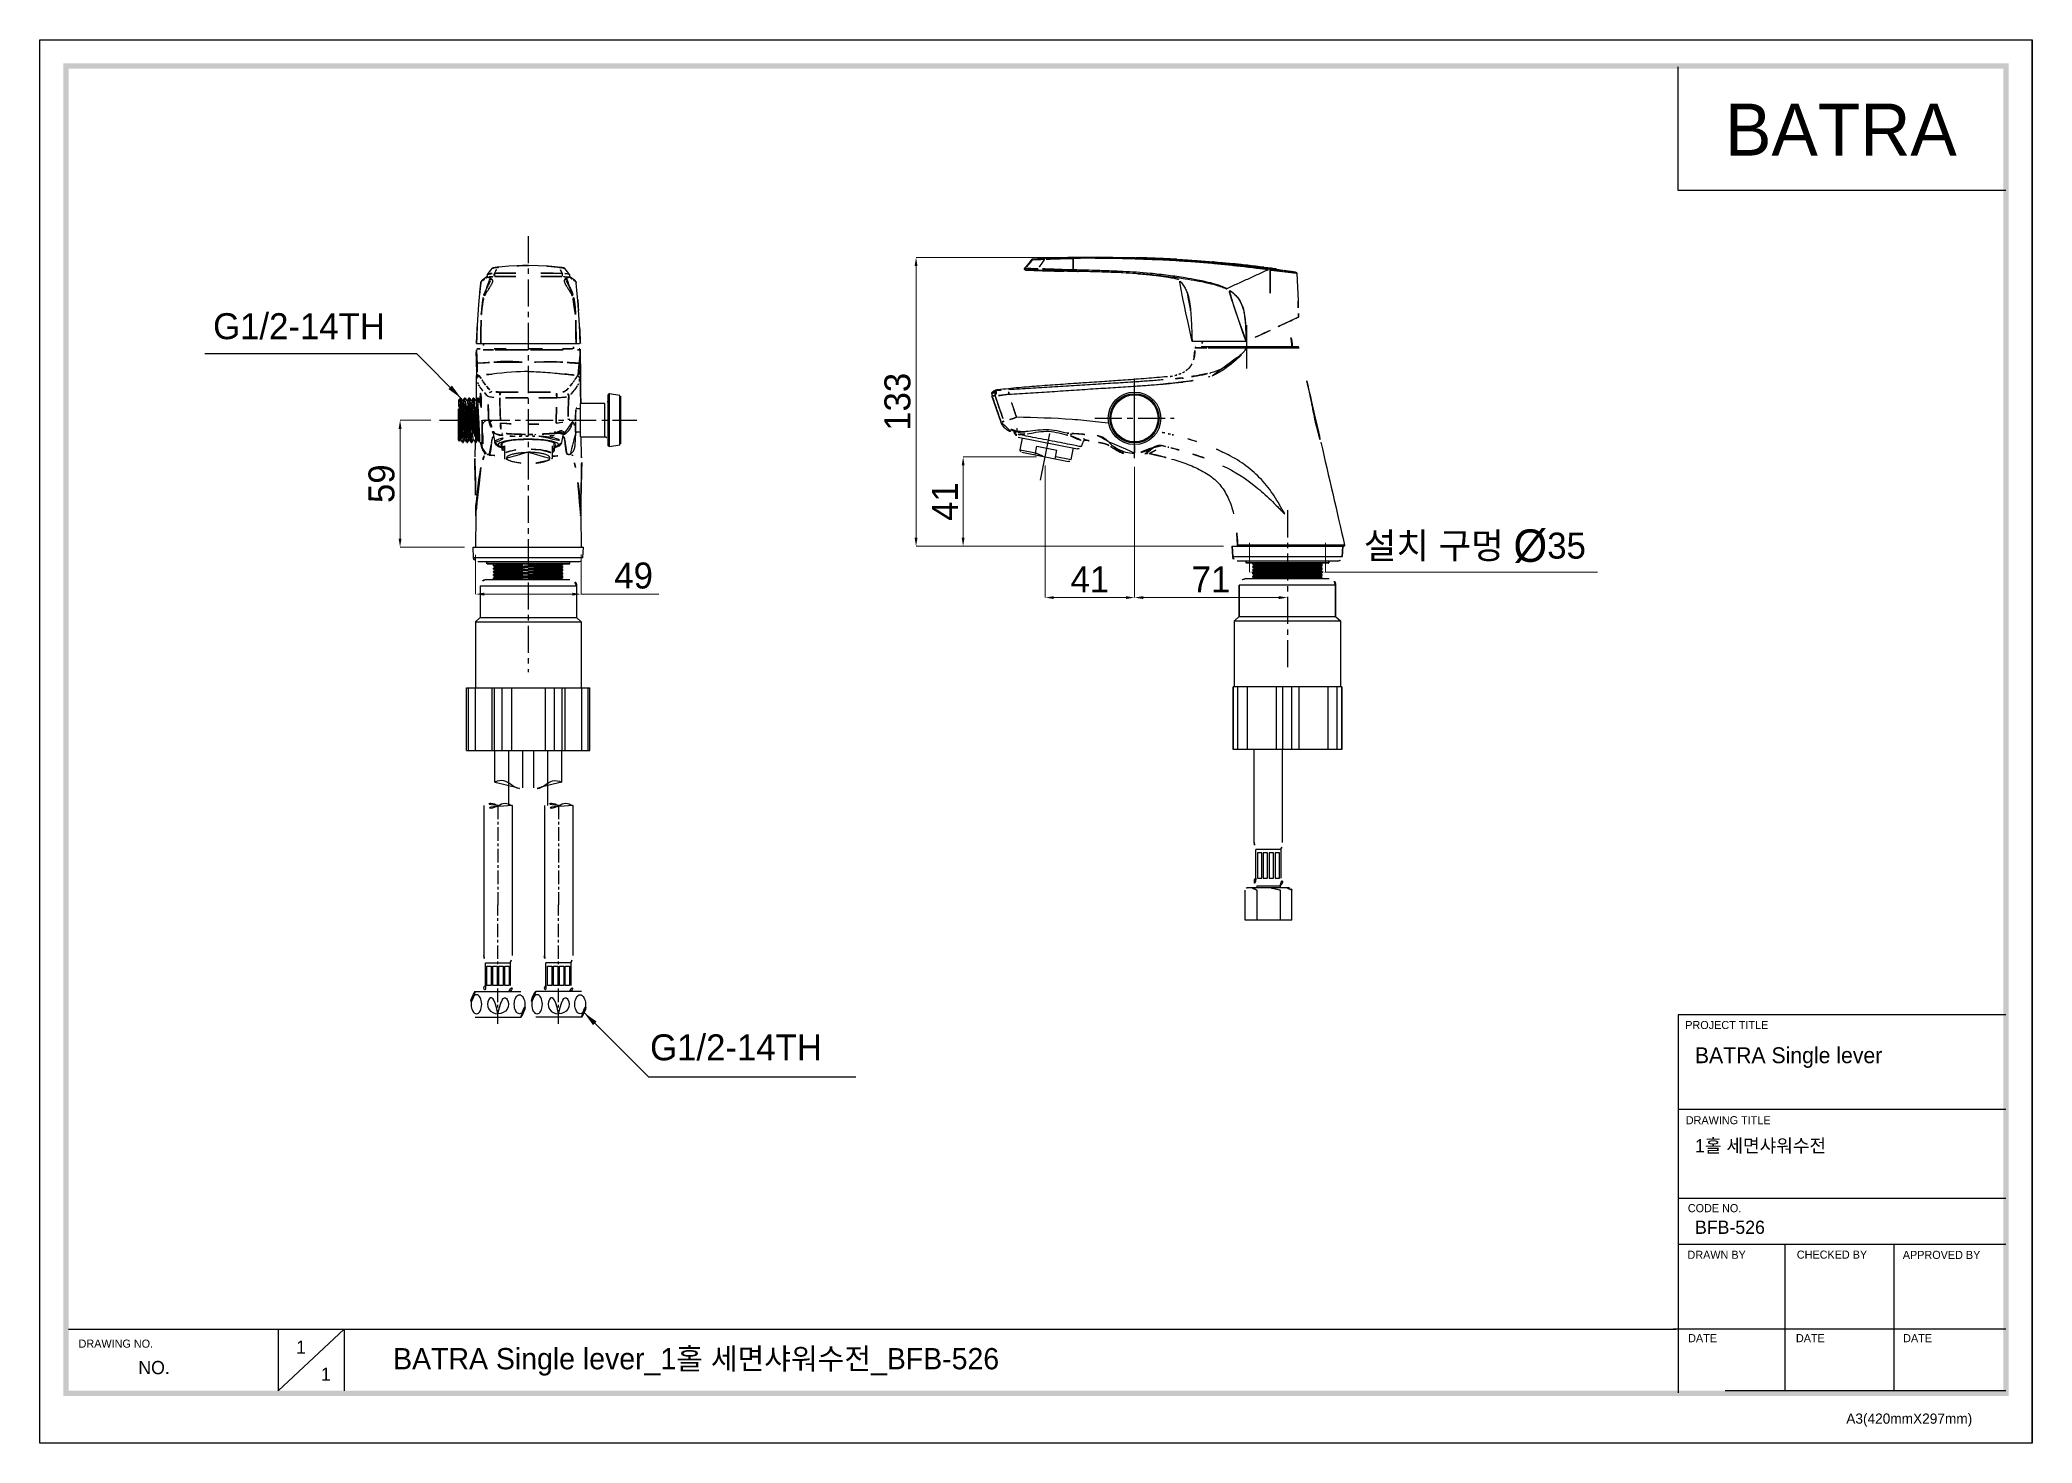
# Model space of a CAD drawing. Extents: x 16296660632 to 16296672714, y -37409619871 to -37409617455.
# Drawn here: x 16296671794 to 16296672714, y -37409618104 to -37409617455 of the extents above; entities outside this region: 1.
import ezdxf

# ---------------------------------------------------------------- set-up
doc = ezdxf.new("R2010")
doc.units = 0
doc.header["$LTSCALE"] = 10
doc.header["$MEASUREMENT"] = 0
doc.header["$PDMODE"] = 3
doc.header["$PDSIZE"] = -10
doc.linetypes.add('CENTER', pattern=[2, 1.25, -0.25, 0.25, -0.25])
doc.linetypes.add('HIDDEN2', pattern=[4.7625, 3.175, -1.5875])
doc.layers.get('0').update_dxf_attribs({"linetype": 'CONTINUOUS'})
doc.layers.get('DEFPOINTS').update_dxf_attribs({"linetype": 'CONTINUOUS'})
for name, color, linetype in [('02___PRT_ALL_AXES', 7, 'CONTINUOUS'), ('06___PRT_ALL_SURFS', 7, 'CONTINUOUS'), ('1', 7, 'CONTINUOUS'), ('17', 7, 'CONTINUOUS'), ('BODY', 7, 'CONTINUOUS'), ('center', 2, 'HIDDEN2')]:
    doc.layers.add(name, color=color, linetype=linetype)
doc.styles.add('Daelim Dimension', font='')
doc.styles.get("Standard").update_dxf_attribs({"font": 'SYMBOL'})
doc.styles.get('Daelim Dimension').set_extended_font_data('나눔고딕')
doc.dimstyles.new('DEFAULT', dxfattribs={"dimscale": 2, "dimtxt": 2, "dimasz": 2, "dimexe": 0, "dimexo": 2, "dimgap": 1, "dimtad": 1, "dimdec": 1, "dimzin": 9, "dimdsep": 46, "dimtxsty": 'Daelim Dimension', "dimcen": 0.5, "dimclrd": 252, "dimclre": 252, "dimclrt": 3, "dimadec": 1, "dimazin": 0, "dimtfac": 1, "dimtdec": 1, "dimtix": 1, "dimtmove": 0, "dimatfit": 3, "dimfxl": 1, "dimtolj": 1, "dimtzin": 1, "dimlwd": 9, "dimlwe": 9, "dimarcsym": 0})
doc.dimstyles.get("Standard").update_dxf_attribs({"dimtxt": 1, "dimasz": 0.18, "dimexe": 0.18, "dimexo": 0.0625, "dimgap": 0.5, "dimtad": 1, "dimzin": 0, "dimdsep": 46, "dimtxsty": 'Standard', "dimcen": 0.09, "dimadec": 0, "dimazin": 0, "dimtfac": 1, "dimtofl": 0, "dimtmove": 2, "dimatfit": 3, "dimfxl": 1, "dimtolj": 1, "dimtzin": 0, "dimarcsym": 0})
pattern_1 = [(135, (16296674328.7988, -37409617793.128), (-4e-16, 4.310523), [9.144, -3.048]), (45, (16296674326.6436, -37409617790.9728), (-4e-16, 4.310523), [9.144, -3.048])]

msp = doc.modelspace()

# ---------------------------------------------------------------- texts
at = {"color": 5, "ltscale": 40, "style": 'Daelim Dimension'}
for s, height, p in [('PROJECT TITLE', 3.7368116, (16296672553.805349, -37409617912.300041)), ('DRAWING TITLE', 3.7368116, (16296672554.04493, -37409617956.280296)), ('CODE NO.', 3.7368116, (16296672554.982031, -37409617996.894821)), ('DRAWN BY', 3.7368116, (16296672554.835489, -37409618018.434708)), ('CHECKED BY', 3.7368116, (16296672605.323931, -37409618018.368439)), ('APPROVED BY', 3.7368116, (16296672654.289749, -37409618018.489159)), ('DRAWING NO.', 3.7368116, (16296671811.642719, -37409618059.488457)), ('DATE', 3.7368116, (16296672555.127359, -37409618056.948868)), ('DATE', 3.7368116, (16296672604.926559, -37409618056.948868)), ('DATE', 3.7368116, (16296672654.46159, -37409618056.948868)), ('A3(420mmX297mm)', 4.71626222, (16296672628.17877, -37409618094.609894))]:
    msp.add_text(s, height=height, dxfattribs=at).set_placement(p)
at = {"ltscale": 0.5, "insert": (16296672572.21484, -37409617484.809288), "char_height": 24, "width": 44.08444824, "attachment_point": 1, "style": 'Daelim Dimension'}
msp.add_mtext('BATRA', dxfattribs=at)
at = {"color": 5, "ltscale": 0.5, "char_height": 12, "width": 60.38336945, "attachment_point": 1, "style": 'Daelim Dimension'}
for insert in [(16296671873.7757, -37409617581.623306), (16296672075.636869, -37409617914.747704)]:
    msp.add_mtext('{\\C2;G1/2-14TH}', dxfattribs=dict(at, insert=insert))
at = {"attachment_point": 1, "style": 'Daelim Dimension'}
for s, insert, char_height, width in [('BATRA Single lever', (16296672558.250099, -37409617920.739197), 7.32522525, 117.73294515), ('1홀 세면샤워수전 ', (16296672558.314739, -37409617963.134804), 6.1152, 102.91256292), ('BFB-526', (16296672558.314739, -37409618000.795731), 6.1152, 102.91256292), ('1', (16296671912.136141, -37409618056.205513), 6.1152, 8.53442508), ('NO.', (16296671839.2365, -37409618065.600189), 6.1152, 38.3627989), ('1', (16296671923.610941, -37409618068.669853), 6.1152, 8.53442508)]:
    msp.add_mtext(s, dxfattribs=dict(at, insert=insert, char_height=char_height, width=width))
at = {"color": 2, "insert": (16296671956.95351, -37409618059.650543), "char_height": 9.828, "width": 379.15283589, "attachment_point": 1, "style": 'Daelim Dimension'}
msp.add_mtext('{\\f나눔고딕|b0|i0|c129|p50;BATRA Single lever_1홀 세면샤워수전_BFB-526}', dxfattribs=at)

# ---------------------------------------------------------------- blocks, each defined once
blk = doc.blocks.new('*D0')
at = {"color": 5, "lineweight": 9, "transparency": 16777216}
for p, q in [((16296671995.01, -37409617693.21), (16296671995.01, -37409617711.41)), ((16296672043.75, -37409617693.02), (16296672043.75, -37409617711.41)), ((16296671999.01, -37409617711.41), (16296672039.75, -37409617711.41)), ((16296672043.75, -37409617711.41), (16296672079.63, -37409617711.41))]:
    blk.add_line(p, q, dxfattribs=at)
at = {"color": 5, "transparency": 16777216}
for points in [[(16296671999.01, -37409617710.74), (16296671999.01, -37409617712.08), (16296671995.01, -37409617711.41)], [(16296672039.75, -37409617710.74), (16296672039.75, -37409617712.08), (16296672043.75, -37409617711.41)]]:
    blk.add_solid(points, dxfattribs=at)
at = {"layer": 'DEFPOINTS', "color": 0, "transparency": 16777216}
for p in [(16296671995.01, -37409617689.21), (16296672043.75, -37409617689.02), (16296672043.75, -37409617711.41)]:
    blk.add_point(p, dxfattribs=at)
at = {"color": 7, "transparency": 16777216, "insert": (16296672068.03, -37409617702.88), "char_height": 12, "attachment_point": 5, "style": 'Daelim Dimension'}
blk.add_mtext('\\A1;49', dxfattribs=at)
blk = doc.blocks.new('*D1')
at = {"color": 5, "lineweight": 9, "transparency": 16777216}
for p, q in [((16296672254.1315, -37409617647.95496), (16296672220.23056, -37409617647.95496)), ((16296672220.23056, -37409617651.95496), (16296672220.23056, -37409617685.31422)), ((16296672340.56398, -37409617689.31422), (16296672220.23056, -37409617689.31422))]:
    blk.add_line(p, q, dxfattribs=at)
at = {"color": 5, "transparency": 16777216}
for points in [[(16296672219.56389, -37409617651.95496), (16296672220.89723, -37409617651.95496), (16296672220.23056, -37409617647.95496)], [(16296672219.56389, -37409617685.31422), (16296672220.89723, -37409617685.31422), (16296672220.23056, -37409617689.31422)]]:
    blk.add_solid(points, dxfattribs=at)
at = {"layer": 'DEFPOINTS', "color": 0, "transparency": 16777216}
for p in [(16296672258.1315, -37409617647.95496), (16296672220.23056, -37409617689.31422), (16296672344.56398, -37409617689.31422)]:
    blk.add_point(p, dxfattribs=at)
at = {"color": 7, "transparency": 16777216, "insert": (16296672211.82713, -37409617668.63458), "char_height": 12, "attachment_point": 5, "rotation": 90, "style": 'Daelim Dimension'}
blk.add_mtext('\\A1;41', dxfattribs=at)
blk = doc.blocks.new('*D2')
at = {"color": 5, "lineweight": 9, "transparency": 16777216}
for p, q in [((16296672299.40959, -37409617652.536507), (16296672299.40959, -37409617712.988037)), ((16296672303.40959, -37409617712.988037), (16296672366.06398, -37409617712.988037)), ((16296672370.06398, -37409617713.834824), (16296672370.06398, -37409617712.988037))]:
    blk.add_line(p, q, dxfattribs=at)
at = {"color": 5, "transparency": 16777216}
for points in [[(16296672303.40959, -37409617712.321373), (16296672303.40959, -37409617713.654701), (16296672299.40959, -37409617712.988037)], [(16296672366.06398, -37409617712.321373), (16296672366.06398, -37409617713.654701), (16296672370.06398, -37409617712.988037)]]:
    blk.add_solid(points, dxfattribs=at)
at = {"layer": 'DEFPOINTS', "color": 0, "transparency": 16777216}
for p in [(16296672299.40959, -37409617648.536507), (16296672370.06398, -37409617709.834824), (16296672370.06398, -37409617712.988037)]:
    blk.add_point(p, dxfattribs=at)
at = {"color": 7, "transparency": 16777216, "insert": (16296672334.73679, -37409617704.584602), "char_height": 12, "attachment_point": 5, "style": 'Daelim Dimension'}
blk.add_mtext('\\A1;71', dxfattribs=at)
blk = doc.blocks.new('*D3')
at = {"color": 5, "lineweight": 9, "transparency": 16777216}
for p, q in [((16296672258.1315, -37409617651.954964), (16296672258.1315, -37409617712.988022)), ((16296672299.40959, -37409617693.314217), (16296672299.40959, -37409617712.988022)), ((16296672262.1315, -37409617712.988022), (16296672295.40959, -37409617712.988022))]:
    blk.add_line(p, q, dxfattribs=at)
at = {"color": 5, "transparency": 16777216}
for points in [[(16296672262.1315, -37409617712.321358), (16296672262.1315, -37409617713.654694), (16296672258.1315, -37409617712.988022)], [(16296672295.40959, -37409617712.321358), (16296672295.40959, -37409617713.654694), (16296672299.40959, -37409617712.988022)]]:
    blk.add_solid(points, dxfattribs=at)
at = {"layer": 'DEFPOINTS', "color": 0, "transparency": 16777216}
for p in [(16296672258.1315, -37409617647.954964), (16296672299.40959, -37409617689.314217), (16296672299.40959, -37409617712.988022)]:
    blk.add_point(p, dxfattribs=at)
at = {"color": 7, "transparency": 16777216, "insert": (16296672278.77055, -37409617704.584587), "char_height": 12, "attachment_point": 5, "style": 'Daelim Dimension'}
blk.add_mtext('\\A1;41', dxfattribs=at)
blk = doc.blocks.new('*D4')
at = {"color": 5, "lineweight": 9, "transparency": 16777216}
for p, q in [((16296672285.814, -37409617555.82024), (16296672198.4865, -37409617555.82024)), ((16296672198.4865, -37409617559.82024), (16296672198.4865, -37409617685.31422)), ((16296672340.56398, -37409617689.31422), (16296672198.4865, -37409617689.31422))]:
    blk.add_line(p, q, dxfattribs=at)
at = {"color": 5, "transparency": 16777216}
for points in [[(16296672197.81983, -37409617559.82024), (16296672199.15317, -37409617559.82024), (16296672198.4865, -37409617555.82024)], [(16296672197.81983, -37409617685.31422), (16296672199.15317, -37409617685.31422), (16296672198.4865, -37409617689.31422)]]:
    blk.add_solid(points, dxfattribs=at)
at = {"layer": 'DEFPOINTS', "color": 0, "transparency": 16777216}
for p in [(16296672289.814, -37409617555.82024), (16296672198.4865, -37409617689.31422), (16296672344.56398, -37409617689.31422)]:
    blk.add_point(p, dxfattribs=at)
at = {"color": 7, "transparency": 16777216, "insert": (16296672189.94573, -37409617622.56723), "char_height": 12, "attachment_point": 5, "rotation": 90, "style": 'Daelim Dimension'}
blk.add_mtext('\\A1;133', dxfattribs=at)
blk = doc.blocks.new('*D5')
at = {"color": 5, "lineweight": 9, "transparency": 16777216}
for p, q in [((16296671974.290039, -37409617631.062843), (16296671960.154409, -37409617631.062843)), ((16296671960.154409, -37409617635.062843), (16296671960.154409, -37409617685.713387)), ((16296671989.87771, -37409617689.713387), (16296671960.154409, -37409617689.713387))]:
    blk.add_line(p, q, dxfattribs=at)
at = {"color": 5, "transparency": 16777216}
for points in [[(16296671959.48774, -37409617635.062843), (16296671960.82107, -37409617635.062843), (16296671960.154409, -37409617631.062843)], [(16296671959.48774, -37409617685.713387), (16296671960.82107, -37409617685.713387), (16296671960.154409, -37409617689.713387)]]:
    blk.add_solid(points, dxfattribs=at)
at = {"layer": 'DEFPOINTS', "color": 0, "transparency": 16777216}
for p in [(16296671978.290039, -37409617631.062843), (16296671960.154409, -37409617689.713387), (16296671993.87771, -37409617689.713387)]:
    blk.add_point(p, dxfattribs=at)
at = {"color": 7, "transparency": 16777216, "insert": (16296671951.622219, -37409617660.388107), "char_height": 12, "attachment_point": 5, "rotation": 90, "style": 'Daelim Dimension'}
blk.add_mtext('\\A1;59', dxfattribs=at)
blk = doc.blocks.new('*D6')
at = {"color": 5, "lineweight": 9, "transparency": 16777216}
for p, q in [((16296672352.56398, -37409617687.655487), (16296672352.56398, -37409617701.222229)), ((16296672387.56398, -37409617687.655487), (16296672387.56398, -37409617701.222229)), ((16296672356.56398, -37409617701.222229), (16296672383.56398, -37409617701.222229)), ((16296672387.56398, -37409617701.222229), (16296672513.2959, -37409617701.222229))]:
    blk.add_line(p, q, dxfattribs=at)
at = {"color": 5, "transparency": 16777216}
for points in [[(16296672356.56398, -37409617700.555557), (16296672356.56398, -37409617701.888893), (16296672352.56398, -37409617701.222229)], [(16296672383.56398, -37409617700.555557), (16296672383.56398, -37409617701.888893), (16296672387.56398, -37409617701.222229)]]:
    blk.add_solid(points, dxfattribs=at)
at = {"layer": 'DEFPOINTS', "color": 0, "transparency": 16777216}
for p in [(16296672352.56398, -37409617683.655487), (16296672387.56398, -37409617683.655487), (16296672387.56398, -37409617701.222229)]:
    blk.add_point(p, dxfattribs=at)
at = {"color": 7, "transparency": 16777216, "insert": (16296672456.592039, -37409617689.640694), "char_height": 12, "attachment_point": 5, "style": 'Daelim Dimension'}
blk.add_mtext('\\A1;설치 구멍 {\\H1.25x;\\C256;Ø}35', dxfattribs=at)

# ---------------------------------------------------------------- dimensions: what is measured, and where the dimension line sits
at = {"color": 5}
for base, p1, p2, picture, middle in [((16296672198.4865, -37409617689.314217), (16296672289.813999, -37409617555.820236), (16296672344.56398, -37409617689.314217), '*D4', (16296672189.94573, -37409617622.56723)), ((16296671960.154409, -37409617689.713387), (16296671978.290039, -37409617631.062843), (16296671993.87771, -37409617689.713387), '*D5', (16296671951.622219, -37409617660.388107)), ((16296672220.23056, -37409617689.314217), (16296672258.1315, -37409617647.954964), (16296672344.56398, -37409617689.314217), '*D1', (16296672211.827129, -37409617668.634583))]:
    dim = msp.add_linear_dim(base=base, p1=p1, p2=p2, angle=90, dimstyle='DEFAULT', override={"dimtxt": 6, "dimdec": 0, "dimclrd": 5, "dimclre": 5, "dimclrt": 7}, dxfattribs=at)
    dim.commit()
    dim.dimension.update_dxf_attribs({"geometry": picture, "text_midpoint": middle})
for base, p1, p2, picture, middle in [((16296672299.40959, -37409617712.988022), (16296672258.1315, -37409617647.954964), (16296672299.40959, -37409617689.314217), '*D3', (16296672278.77055, -37409617704.584587)), ((16296672370.06398, -37409617712.988037), (16296672299.40959, -37409617648.536507), (16296672370.06398, -37409617709.834824), '*D2', (16296672334.73679, -37409617704.584602))]:
    dim = msp.add_linear_dim(base=base, p1=p1, p2=p2, dimstyle='DEFAULT', override={"dimtxt": 6, "dimdec": 0, "dimclrd": 5, "dimclre": 5, "dimclrt": 7}, dxfattribs=at)
    dim.commit()
    dim.dimension.update_dxf_attribs({"geometry": picture, "text_midpoint": middle})
dim = msp.add_linear_dim(base=(16296672387.56398, -37409617701.222229), p1=(16296672352.56398, -37409617683.655487), p2=(16296672387.56398, -37409617683.655487), text='설치 구멍 {\\H1.25x;\\C256;Ø}<>', dimstyle='DEFAULT', override={"dimtxt": 6, "dimdec": 0, "dimclrd": 5, "dimclre": 5, "dimclrt": 7}, dxfattribs=at)
dim.commit()
dim.dimension.update_dxf_attribs({"geometry": '*D6', "text_midpoint": (16296672456.592039, -37409617701.222229), "dimtype": 160})
dim = msp.add_linear_dim(base=(16296672043.74501, -37409617711.408447), p1=(16296671995.00963, -37409617689.21138), p2=(16296672043.74501, -37409617689.015587), dimstyle='DEFAULT', override={"dimtxt": 6, "dimdec": 0, "dimclrd": 5, "dimclre": 5, "dimclrt": 7}, dxfattribs=at)
dim.commit()
dim.dimension.update_dxf_attribs({"geometry": '*D0', "text_midpoint": (16296672068.030729, -37409617711.408447), "dimtype": 160})

# ---------------------------------------------------------------- hatches: boundary and pattern name
h = msp.add_hatch()
h.set_pattern_fill('AR-HBONE', scale=0.03, style=0)
h.set_pattern_definition(pattern_1)
edge = h.paths.add_edge_path()
edge.add_line((16296672016.87771, -37409617783.618057), (16296672010.37771, -37409617783.618057))
edge.add_line((16296672010.37771, -37409617783.618057), (16296672010.37771, -37409617798.692177))
edge.add_spline(control_points=[(16296672010.37771, -37409617798.692177), (16296672011.91749, -37409617799.706337), (16296672013.98558, -37409617801.492569), (16296672016.258699, -37409617801.114037), (16296672016.87771, -37409617800.92482)], knot_values=[9.7370628381, 9.7370628381, 9.7370628381, 9.7370628381, 15.001190528, 16.9351229928, 16.9351229928, 16.9351229928, 16.9351229928], degree=3, periodic=0)
edge.add_line((16296672016.87771, -37409617800.92482), (16296672016.87771, -37409617783.618057))
edge = h.paths.add_edge_path()
edge.add_spline(control_points=[(16296672003.87771, -37409617798.275467), (16296672005.335711, -37409617797.628098), (16296672007.57073, -37409617797.04126), (16296672009.64068, -37409617798.206741), (16296672010.37771, -37409617798.692177)], knot_values=[2.7200032427, 2.7200032427, 2.7200032427, 2.7200032427, 7.2173242508, 9.7370628381, 9.7370628381, 9.7370628381, 9.7370628381], degree=3, periodic=0)
edge.add_line((16296672010.37771, -37409617798.692177), (16296672010.37771, -37409617783.618057))
edge.add_line((16296672010.37771, -37409617783.618057), (16296672003.87771, -37409617783.618057))
edge.add_line((16296672003.87771, -37409617783.618057), (16296672003.87771, -37409617798.275467))
h = msp.add_hatch()
h.set_pattern_fill('AR-HBONE', scale=0.03, style=0)
h.set_pattern_definition([(45, (16296669293.2038, -37409617120.999), (4e-16, 4.310523), [9.144, -3.048]), (135, (16296669295.359, -37409617118.8438), (4e-16, 4.310523), [9.144, -3.048])])
edge = h.paths.add_edge_path()
edge.add_line((16296672028.37771, -37409617783.618057), (16296672021.87771, -37409617783.618057))
edge.add_line((16296672021.87771, -37409617783.618057), (16296672021.87771, -37409617800.924812))
edge.add_spline(control_points=[(16296672021.87771, -37409617800.92482), (16296672022.496731, -37409617801.114037), (16296672024.76985, -37409617801.492569), (16296672026.83794, -37409617799.706337), (16296672028.37771, -37409617798.692177)], knot_values=[9.7370628381, 9.7370628381, 9.7370628381, 9.7370628381, 11.6709953029, 16.9351229928, 16.9351229928, 16.9351229928, 16.9351229928], degree=3, periodic=0)
edge.add_line((16296672028.37771, -37409617798.692177), (16296672028.37771, -37409617783.618057))
edge = h.paths.add_edge_path()
edge.add_spline(control_points=[(16296672028.37771, -37409617798.692177), (16296672029.11474, -37409617798.206741), (16296672031.1847, -37409617797.04126), (16296672033.41971, -37409617797.628098), (16296672034.87771, -37409617798.275467)], knot_values=[2.7200032427, 2.7200032427, 2.7200032427, 2.7200032427, 5.23974183, 9.7370628381, 9.7370628381, 9.7370628381, 9.7370628381], degree=3, periodic=0)
edge.add_line((16296672034.87771, -37409617798.275467), (16296672034.87771, -37409617783.618057))
edge.add_line((16296672034.87771, -37409617783.618057), (16296672028.37771, -37409617783.618057))
edge.add_line((16296672028.37771, -37409617783.618057), (16296672028.37771, -37409617798.692177))
h = msp.add_hatch()
h.set_pattern_fill('AR-HBONE', scale=0.03, style=0)
h.set_pattern_definition([(45, (16296669817.9694, -37409617792.729), (4e-16, 4.310523), [9.144, -3.048]), (135, (16296669820.1246, -37409617790.5737), (4e-16, 4.310523), [9.144, -3.048])])
h.paths.add_polyline_path([(16296672367.743361, -37409617783.218887), (16296672354.743361, -37409617783.218887), (16296672354.743361, -37409617826.082153, 0.1358342566), (16296672355.66836, -37409617829.424217), (16296672366.818359, -37409617829.424217, 0.1358342566), (16296672367.743361, -37409617826.082153)])
h = msp.add_hatch()
h.set_pattern_fill('AR-HBONE', scale=0.03, style=0)
h.set_pattern_definition(pattern_1)
edge = h.paths.add_edge_path()
edge.add_spline(control_points=[(16296672005.37771, -37409617809.096001), (16296672004.29438, -37409617809.653137), (16296672002.12771, -37409617810.767433), (16296671999.96104, -37409617809.653137), (16296671998.87771, -37409617809.096001)], knot_values=[6.8714285714, 6.8714285714, 6.8714285714, 6.8714285714, 10.3071428571, 13.7428571429, 13.7428571429, 13.7428571429, 13.7428571429], degree=3, periodic=0)
edge.add_line((16296671998.87771, -37409617809.096001), (16296671998.87771, -37409617878.388809))
edge.add_arc((16296672005.37771, -37409617878.388809), 6.5, 180, 210.941545585)
edge.add_line((16296671999.80271, -37409617881.730873), (16296672005.37771, -37409617881.730873))
edge.add_line((16296672005.37771, -37409617881.730873), (16296672005.37771, -37409617854.919403))
edge.add_line((16296672005.37771, -37409617854.919403), (16296672005.37771, -37409617809.096001))
edge = h.paths.add_edge_path()
edge.add_spline(control_points=[(16296672011.87771, -37409617809.096001), (16296672010.79438, -37409617808.538857), (16296672008.62771, -37409617807.424568), (16296672006.46104, -37409617808.538857), (16296672005.37771, -37409617809.096001)], knot_values=[0, 0, 0, 0, 3.4357142857, 6.8714285714, 6.8714285714, 6.8714285714, 6.8714285714], degree=3, periodic=0)
edge.add_line((16296672005.37771, -37409617809.096001), (16296672005.37771, -37409617854.919403))
edge.add_line((16296672005.37771, -37409617854.919403), (16296672005.37771, -37409617881.730873))
edge.add_line((16296672005.37771, -37409617881.730873), (16296672010.952709, -37409617881.730873))
edge.add_arc((16296672005.37771, -37409617878.388809), 6.5, 329.058454415, 360)
edge.add_line((16296672011.87771, -37409617878.388809), (16296672011.87771, -37409617809.096001))
at = {"ltscale": 0.5}
h = msp.add_hatch(color=5, dxfattribs=at)
h.set_gradient(color1=(0, 0, 255), one_color=1, tint=1)
edge = h.paths.add_edge_path(flags=16)
edge.add_spline(control_points=[(16296660653.825001, -37409619854.891739), (16296660653.825001, -37409619862.145737), (16296660650.51771, -37409619865.679031), (16296660643.69503, -37409619865.679031), (16296660643.69503, -37409619865.679031), (16296660639.022791, -37409619865.590843), (16296660637.81632, -37409619865.563271), (16296660637.81632, -37409619865.563271), (16296660637.81632, -37409619837.724129), (16296660637.81632, -37409619837.724129), (16296660640.23064, -37409619837.478844), (16296660643.66058, -37409619837.438873), (16296660643.70261, -37409619837.438873), (16296660650.705811, -37409619837.438873), (16296660653.825001, -37409619840.775108), (16296660653.825001, -37409619848.194473), (16296660653.825001, -37409619848.194473), (16296660653.825001, -37409619854.891739), (16296660653.825001, -37409619854.891739)], knot_values=[0, 0, 0, 0, 1, 1, 1, 2, 2, 2, 3, 3, 3, 4, 4, 4, 5, 5, 5, 6, 6, 6, 6], degree=3, periodic=0)
edge = h.paths.add_edge_path()
edge.add_spline(control_points=[(16296660643.69503, -37409619832.221619), (16296660639.904051, -37409619832.221619), (16296660634.994089, -37409619832.448303), (16296660633.39006, -37409619832.69635), (16296660632.37995, -37409619832.870667), (16296660631.737789, -37409619833.622391), (16296660631.737789, -37409619834.616653), (16296660631.737789, -37409619834.616653), (16296660631.737789, -37409619868.454399), (16296660631.737789, -37409619868.454399), (16296660631.737789, -37409619869.523758), (16296660632.38271, -37409619870.233437), (16296660633.440359, -37409619870.430496), (16296660634.95689, -37409619870.662018), (16296660639.85375, -37409619870.896294), (16296660643.69503, -37409619870.896294), (16296660654.267349, -37409619870.896294), (16296660659.84634, -37409619865.351059), (16296660659.84634, -37409619854.891739), (16296660659.84634, -37409619854.891739), (16296660659.84634, -37409619848.194473), (16296660659.84634, -37409619848.194473), (16296660659.84634, -37409619837.750313), (16296660654.267349, -37409619832.221619), (16296660643.69503, -37409619832.221619)], knot_values=[0, 0, 0, 0, 1, 1, 1, 2, 2, 2, 3, 3, 3, 4, 4, 4, 5, 5, 5, 6, 6, 6, 7, 7, 7, 8, 8, 8, 8], degree=3, periodic=0)
at = {"layer": '1'}
h = msp.add_hatch(dxfattribs=at)
h.set_pattern_fill('AR-HBONE', scale=0.6, style=0)
h.set_pattern_definition([(45, (16296663114.0436, -37409617775.1412), (2e-15, 3.39411255), [7.2, -2.4]), (135, (16296663115.7407, -37409617773.4441), (2e-15, 3.39411255), [7.2, -2.4])])
edge = h.paths.add_edge_path()
edge.add_spline(control_points=[(16296672039.87771, -37409617809.096001), (16296672038.79438, -37409617808.538857), (16296672036.62771, -37409617807.424568), (16296672034.46104, -37409617808.538857), (16296672033.37771, -37409617809.096001)], knot_values=[0, 0, 0, 0, 3.4357142857, 6.8714285714, 6.8714285714, 6.8714285714, 6.8714285714], degree=3, periodic=0)
edge.add_line((16296672033.37771, -37409617809.096001), (16296672033.37771, -37409617854.919403))
edge.add_line((16296672033.37771, -37409617854.919403), (16296672033.37771, -37409617881.730873))
edge.add_line((16296672033.37771, -37409617881.730873), (16296672038.952709, -37409617881.730873))
edge.add_arc((16296672033.37771, -37409617878.388809), 6.5, 329.058454415, 360)
edge.add_line((16296672039.87771, -37409617878.388809), (16296672039.87771, -37409617809.096001))
edge = h.paths.add_edge_path()
edge.add_arc((16296672033.37771, -37409617878.388809), 6.5, 180, 210.941545585)
edge.add_line((16296672027.80271, -37409617881.730873), (16296672033.37771, -37409617881.730873))
edge.add_line((16296672033.37771, -37409617881.730873), (16296672033.37771, -37409617854.919403))
edge.add_line((16296672033.37771, -37409617854.919403), (16296672033.37771, -37409617809.096001))
edge.add_spline(control_points=[(16296672033.37771, -37409617809.096001), (16296672032.29438, -37409617809.653137), (16296672030.12771, -37409617810.767433), (16296672027.96104, -37409617809.653137), (16296672026.87771, -37409617809.096001)], knot_values=[6.8714285714, 6.8714285714, 6.8714285714, 6.8714285714, 10.3071428571, 13.7428571429, 13.7428571429, 13.7428571429, 13.7428571429], degree=3, periodic=0)
edge.add_line((16296672026.87771, -37409617809.096001), (16296672026.87771, -37409617878.388809))

# ---------------------------------------------------------------- linework, layer by layer
at = {"color": 5, "ltscale": 0.5}
for p, q in [((16296672550.60157, -37409617524.892281), (16296672550.60157, -37409617467.891647)), ((16296672550.60157, -37409617905.713043), (16296672550.60157, -37409618080.304832))]:
    msp.add_line(p, q, dxfattribs=at)
at = {"color": 5, "ltscale": 40}
for p, q in [((16296672701.939739, -37409617524.892281), (16296672550.60157, -37409617524.892281)), ((16296672701.939739, -37409617905.713043), (16296672550.60157, -37409617905.713043)), ((16296672701.939739, -37409617949.456383), (16296672550.60157, -37409617949.456383)), ((16296672701.939739, -37409617949.456383), (16296672550.60157, -37409617949.456383)), ((16296672701.939739, -37409617990.605766), (16296672550.60157, -37409617990.605766)), ((16296672701.939739, -37409617990.605766), (16296672550.60157, -37409617990.605766)), ((16296672701.939739, -37409618011.828941), (16296672550.60157, -37409618011.828941)), ((16296672701.939739, -37409618011.828941), (16296672550.60157, -37409618011.828941)), ((16296672599.757521, -37409618011.828941), (16296672599.757521, -37409618079.389397)), ((16296672650.20578, -37409618011.828941), (16296672650.20578, -37409618079.389397)), ((16296671903.830259, -37409618050.856003), (16296671903.830259, -37409618079.389397)), ((16296671903.830259, -37409618050.856003), (16296671903.830259, -37409618079.389397)), ((16296671934.368059, -37409618050.856003), (16296671903.830259, -37409618079.389397)), ((16296671934.368059, -37409618050.856003), (16296671903.830259, -37409618079.389397)), ((16296671934.368059, -37409618050.856003), (16296671934.368059, -37409618079.389397)), ((16296671934.368059, -37409618050.856003), (16296671934.368059, -37409618079.389397)), ((16296672701.939739, -37409618050.856003), (16296672548.209459, -37409618050.856003)), ((16296672701.939739, -37409618050.856003), (16296672551.78064, -37409618050.856003)), ((16296672701.939739, -37409618079.389397), (16296672572.242519, -37409618079.389397))]:
    msp.add_line(p, q, dxfattribs=at)
at = {"color": 1, "linetype": 'CENTER'}
for p, q in [((16296672019.37771, -37409617546.001823), (16296672019.37771, -37409617747.404793)), ((16296672351.26988, -37409617607.186508), (16296672351.26988, -37409617587.186508)), ((16296672299.40959, -37409617648.536507), (16296672299.40959, -37409617611.83651)), ((16296672256.0326, -37409617658.752853), (16296672260.2304, -37409617637.157051)), ((16296672281.059589, -37409617630.186508), (16296672317.75959, -37409617630.186508)), ((16296672370.06398, -37409617672.664017), (16296672370.06398, -37409617747.005623))]:
    msp.add_line(p, q, dxfattribs=at)
at = {"color": 7, "linetype": 'Continuous'}
for p, q in [((16296672003.70068, -37409617560.599358), (16296672003.47113, -37409617560.632172)), ((16296672004.036819, -37409617560.553787), (16296672003.70068, -37409617560.599358)), ((16296672004.537069, -37409617560.489212), (16296672004.036819, -37409617560.553787)), ((16296672004.95793, -37409617560.437027), (16296672004.537069, -37409617560.489212)), ((16296672005.462669, -37409617560.376648), (16296672005.383539, -37409617560.385963)), ((16296672005.46743, -37409617560.431473), (16296672005.39259, -37409617560.440422)), ((16296672005.77951, -37409617560.33989), (16296672005.462669, -37409617560.376648)), ((16296672033.075701, -37409617560.33989), (16296672033.39253, -37409617560.376648)), ((16296672033.387779, -37409617560.431473), (16296672033.46262, -37409617560.440422)), ((16296672033.39253, -37409617560.376648), (16296672033.47167, -37409617560.385963)), ((16296672034.316311, -37409617560.488983), (16296672033.89728, -37409617560.437027)), ((16296672034.816311, -37409617560.55352), (16296672034.316311, -37409617560.488983)), ((16296672035.152731, -37409617560.599113), (16296672034.816311, -37409617560.55352)), ((16296672038.40839, -37409617563.734703), (16296672038.40834, -37409617563.734619)), ((16296672249.27957, -37409617560.09066), (16296672248.633579, -37409617560.898148)), ((16296672249.92556, -37409617559.283173), (16296672249.27957, -37409617560.09066)), ((16296672250.57155, -37409617558.475693), (16296672249.92556, -37409617559.283173)), ((16296672251.217541, -37409617557.668213), (16296672250.57155, -37409617558.475693)), ((16296672251.863529, -37409617556.860718), (16296672251.217541, -37409617557.668213)), ((16296672374.34424, -37409617563.085876), (16296672375.01787, -37409617575.939484)), ((16296671997.352791, -37409617567.533318), (16296671997.352779, -37409617567.533493)), ((16296671997.41799, -37409617567.360023), (16296671997.352791, -37409617567.533318)), ((16296671997.437651, -37409617567.182938), (16296671997.3528, -37409617567.533279)), ((16296671997.41799, -37409617567.360023), (16296671997.39959, -37409617567.537903)), ((16296671997.41799, -37409617567.360023), (16296671997.55493, -37409617566.945312)), ((16296671997.55493, -37409617566.945312), (16296671997.437651, -37409617567.182938)), ((16296671997.55493, -37409617566.945312), (16296671997.555719, -37409617566.944)), ((16296671997.726101, -37409617566.709389), (16296671997.55574, -37409617566.944008)), ((16296671998.025829, -37409617566.415123), (16296671997.726101, -37409617566.709389)), ((16296671998.343821, -37409617566.176903), (16296671998.025829, -37409617566.415123)), ((16296671998.617279, -37409617566.364853), (16296671998.53521, -37409617566.426826)), ((16296672000.252701, -37409617564.861526), (16296671999.676081, -37409617565.265411)), ((16296672000.322479, -37409617564.813133), (16296672000.252701, -37409617564.861526)), ((16296672000.322479, -37409617564.813133), (16296672000.322769, -37409617564.812927)), ((16296672000.48348, -37409617564.698608), (16296672000.322769, -37409617564.812927)), ((16296672000.451941, -37409617564.989502), (16296672000.37129, -37409617565.047348)), ((16296672000.958561, -37409617565.062714), (16296672000.958941, -37409617565.062866)), ((16296672000.958941, -37409617565.062866), (16296672001.266689, -37409617565.124313)), ((16296672002.032249, -37409617566.288483), (16296672002.03303, -37409617566.285789)), ((16296672036.82305, -37409617566.288811), (16296672036.82218, -37409617566.285789)), ((16296672037.148769, -37409617565.467537), (16296672037.89665, -37409617565.062714)), ((16296672037.89632, -37409617565.062851), (16296672037.58852, -37409617565.124313)), ((16296672037.89666, -37409617565.062714), (16296672037.89632, -37409617565.062851)), ((16296672038.53245, -37409617564.812927), (16296672038.3724, -37409617564.699127)), ((16296672038.403271, -37409617564.989502), (16296672038.483919, -37409617565.047348)), ((16296672038.53273, -37409617564.813133), (16296672038.53244, -37409617564.812927)), ((16296672038.61351, -37409617564.869293), (16296672038.613411, -37409617564.869217)), ((16296672040.23793, -37409617566.364853), (16296672040.32007, -37409617566.426872)), ((16296672041.29945, -37409617566.943977), (16296672041.130421, -37409617566.71093)), ((16296672041.30023, -37409617566.945229), (16296672041.299471, -37409617566.94397)), ((16296672041.414009, -37409617567.173843), (16296672041.30023, -37409617566.945229)), ((16296672041.43722, -37409617567.360023), (16296672041.30023, -37409617566.945229)), ((16296672041.50242, -37409617567.533401), (16296672041.414009, -37409617567.173843)), ((16296672041.43722, -37409617567.360023), (16296672041.50243, -37409617567.533447)), ((16296672041.43722, -37409617567.360023), (16296672041.455641, -37409617567.538033)), ((16296671995.37571, -37409617598.560837), (16296671995.281691, -37409617621.964027)), ((16296671995.42952, -37409617595.516357), (16296671995.432079, -37409617595.562843)), ((16296672043.42569, -37409617595.516357), (16296672043.42313, -37409617595.562843)), ((16296672056.82086, -37409617643.217712), (16296672056.82086, -37409617618.907982)), ((16296672061.620859, -37409617619.694183), (16296672056.82086, -37409617618.907982)), ((16296671987.089439, -37409617621.812843), (16296671987.78021, -37409617621.122063)), ((16296671987.089439, -37409617621.812843), (16296671987.089439, -37409617621.962837)), ((16296671987.342529, -37409617621.962837), (16296671987.089439, -37409617621.962837)), ((16296671987.089439, -37409617621.962837), (16296671987.089439, -37409617624.704323)), ((16296671987.089439, -37409617640.312843), (16296671987.089439, -37409617626.513367)), ((16296671988.089439, -37409617620.812843), (16296671987.78021, -37409617621.122063)), ((16296671988.23695, -37409617620.812843), (16296671988.089439, -37409617620.812843)), ((16296671988.089439, -37409617620.812843), (16296671988.089439, -37409617621.824127)), ((16296671989.34309, -37409617621.962837), (16296671988.846531, -37409617621.962837)), ((16296671990.23715, -37409617620.812843), (16296671989.94206, -37409617620.812843)), ((16296671991.343321, -37409617621.962837), (16296671990.846531, -37409617621.962837)), ((16296671992.237551, -37409617620.812843), (16296671991.94173, -37409617620.812843)), ((16296671993.34325, -37409617621.962837), (16296671992.846371, -37409617621.962837)), ((16296671994.237, -37409617620.812843), (16296671993.941339, -37409617620.812843)), ((16296671995.342739, -37409617621.962837), (16296671994.846491, -37409617621.962837)), ((16296671996.23674, -37409617620.812843), (16296671995.94186, -37409617620.812843)), ((16296671996.42061, -37409617622.540527), (16296671997.788111, -37409617622.540527)), ((16296671997.342859, -37409617621.962837), (16296671996.846359, -37409617621.962837)), ((16296672043.540039, -37409617625.762848), (16296672041.39992, -37409617625.75164)), ((16296672043.540039, -37409617638.812843), (16296672043.540039, -37409617623.312843)), ((16296672054.74004, -37409617623.312843), (16296672043.540039, -37409617623.312843)), ((16296672054.74004, -37409617638.812843), (16296672054.74004, -37409617623.312843)), ((16296672056.24004, -37409617642.724289), (16296672056.24004, -37409617619.401413)), ((16296672061.620859, -37409617642.431503), (16296672061.620859, -37409617619.694183)), ((16296672062.040039, -37409617620.187607), (16296672062.040039, -37409617641.93808)), ((16296672237.831579, -37409617632.079529), (16296672233.553379, -37409617619.808792)), ((16296672299.40959, -37409617620.936508), (16296672299.40959, -37409617620.245743)), ((16296672299.40959, -37409617620.936508), (16296672299.40959, -37409617621.08651)), ((16296671998.089439, -37409617643.062843), (16296671998.089439, -37409617631.318466)), ((16296672003.170731, -37409617637.176109), (16296672003.919559, -37409617641.342484)), ((16296672034.835489, -37409617641.344589), (16296672035.583719, -37409617637.181557)), ((16296672041.175791, -37409617636.375221), (16296672043.540039, -37409617636.362846)), ((16296671987.089439, -37409617640.312843), (16296671987.512449, -37409617640.735863)), ((16296671987.836269, -37409617640.162842), (16296671988.332319, -37409617640.162842)), ((16296671988.941299, -37409617641.312843), (16296671989.23748, -37409617641.312843)), ((16296671989.8358, -37409617640.162842), (16296671990.332319, -37409617640.162842)), ((16296671990.94174, -37409617641.312843), (16296671991.236811, -37409617641.312843)), ((16296671991.83555, -37409617640.162842), (16296671992.332319, -37409617640.162842)), ((16296671992.94206, -37409617641.312843), (16296671993.23686, -37409617641.312843)), ((16296671993.835621, -37409617640.162842), (16296671994.332319, -37409617640.162842)), ((16296671994.758221, -37409617647.959267), (16296671994.91708, -37409617641.277527)), ((16296671994.94202, -37409617641.312843), (16296671995.2374, -37409617641.312843)), ((16296671995.83609, -37409617640.162842), (16296671996.332319, -37409617640.162842)), ((16296671996.941919, -37409617641.312843), (16296671998.089439, -37409617641.312843)), ((16296671998.089439, -37409617643.062843), (16296671998.274, -37409617643.062843)), ((16296672007.37771, -37409617644.565521), (16296672007.37771, -37409617641.628616)), ((16296672008.37771, -37409617642.969063), (16296672008.37771, -37409617648.744247)), ((16296672030.37771, -37409617642.969063), (16296672030.37772, -37409617648.74424)), ((16296672031.37771, -37409617644.565514), (16296672031.37771, -37409617641.628616)), ((16296672043.540039, -37409617638.812843), (16296672054.74004, -37409617638.812843)), ((16296672043.9972, -37409617647.959267), (16296672043.77973, -37409617638.812408)), ((16296672056.82086, -37409617643.217712), (16296672061.620859, -37409617642.431503)), ((16296672245.63747, -37409617638.904701), (16296672273.10605, -37409617644.244049)), ((16296672246.54278, -37409617644.683617), (16296672247.59223, -37409617639.284668)), ((16296672246.54278, -37409617644.683617), (16296672253.65958, -37409617646.066994)), ((16296672247.333599, -37409617645.856056), (16296672268.929399, -37409617650.053864)), ((16296672253.468769, -37409617647.048607), (16296672254.23201, -37409617643.122101)), ((16296672254.23201, -37409617643.122101), (16296672263.55747, -37409617644.934776)), ((16296672262.79423, -37409617648.861298), (16296672263.55747, -37409617644.934776)), ((16296672270.101839, -37409617649.263031), (16296672271.151291, -37409617643.864082)), ((16296672275.720619, -37409617640.891678), (16296672274.789551, -37409617643.317207)), ((16296672010.934891, -37409617649.855347), (16296672009.246321, -37409617649.166832)), ((16296672027.820539, -37409617649.855347), (16296672029.509109, -37409617649.166817)), ((16296672262.985041, -37409617647.879669), (16296672270.101839, -37409617649.263031)), ((16296671995.07135, -37409617674.323677), (16296671995.067869, -37409617675.190536)), ((16296672043.684071, -37409617674.323677), (16296672043.687559, -37409617675.190536)), ((16296671995.067869, -37409617675.190536), (16296671995.00963, -37409617689.688538)), ((16296672043.687559, -37409617675.190536), (16296672043.7458, -37409617689.688538)), ((16296672344.56398, -37409617689.314217), (16296672344.82102, -37409617694.218887)), ((16296672395.56398, -37409617689.314217), (16296672395.306931, -37409617694.218887)), ((16296672044.62067, -37409617694.618057), (16296671994.13476, -37409617694.618057)), ((16296672042.623409, -37409617696.51339), (16296671996.132021, -37409617696.51339)), ((16296672038.52771, -37409617697.313393), (16296672000.227711, -37409617697.313393)), ((16296672038.327709, -37409617697.51339), (16296672000.42771, -37409617697.51339)), ((16296672003.383051, -37409617698.311546), (16296672003.37771, -37409617698.305367)), ((16296672003.383051, -37409617699.365227), (16296672003.37771, -37409617699.371399)), ((16296672003.383051, -37409617699.811546), (16296672003.37771, -37409617699.805367)), ((16296672003.383051, -37409617700.865227), (16296672003.37771, -37409617700.871399)), ((16296672003.383051, -37409617701.311546), (16296672003.37771, -37409617701.305367)), ((16296672003.383051, -37409617698.311546), (16296672004.13332, -37409617698.744858)), ((16296672004.13332, -37409617698.931923), (16296672003.383051, -37409617699.365227)), ((16296672003.383051, -37409617699.811546), (16296672004.13332, -37409617700.244858)), ((16296672004.13332, -37409617700.431923), (16296672003.383051, -37409617700.865227)), ((16296672003.383051, -37409617701.311546), (16296672004.13332, -37409617701.744858)), ((16296672004.13332, -37409617701.931923), (16296672003.383051, -37409617702.365227)), ((16296672004.12771, -37409617698.738388), (16296672004.12771, -37409617698.938393)), ((16296672004.12771, -37409617700.238388), (16296672004.12771, -37409617700.438393)), ((16296672004.12771, -37409617701.738388), (16296672004.12771, -37409617701.938393)), ((16296672034.62211, -37409617697.994858), (16296672035.37237, -37409617697.561546)), ((16296672035.37237, -37409617698.615227), (16296672034.62211, -37409617698.181923)), ((16296672034.62211, -37409617699.494858), (16296672035.37237, -37409617699.061546)), ((16296672035.37237, -37409617700.115227), (16296672034.62211, -37409617699.681923)), ((16296672034.62211, -37409617700.994858), (16296672035.37237, -37409617700.561546)), ((16296672035.37237, -37409617701.615227), (16296672034.62211, -37409617701.181923)), ((16296672034.62771, -37409617698.188393), (16296672034.62771, -37409617697.988388)), ((16296672034.62771, -37409617699.688393), (16296672034.62771, -37409617699.488388)), ((16296672034.62771, -37409617701.188393), (16296672034.62771, -37409617700.988388)), ((16296672035.37237, -37409617697.561546), (16296672035.37771, -37409617697.555367)), ((16296672035.37237, -37409617698.615227), (16296672035.37771, -37409617698.621399)), ((16296672035.37237, -37409617699.061546), (16296672035.37771, -37409617699.055367)), ((16296672035.37237, -37409617700.115227), (16296672035.37771, -37409617700.121399)), ((16296672035.37237, -37409617700.561546), (16296672035.37771, -37409617700.555367)), ((16296672035.37237, -37409617701.615227), (16296672035.37771, -37409617701.621399)), ((16296672395.306931, -37409617694.218887), (16296672344.82102, -37409617694.218887)), ((16296672393.309681, -37409617696.114212), (16296672346.818279, -37409617696.114212)), ((16296672350.91398, -37409617696.114212), (16296672350.91398, -37409617696.914223)), ((16296672389.21398, -37409617696.914223), (16296672350.91398, -37409617696.914223)), ((16296672389.013981, -37409617697.114212), (16296672351.113979, -37409617697.114212)), ((16296672354.06398, -37409617697.531197), (16296672354.06398, -37409617697.114212)), ((16296672354.069321, -37409617698.591057), (16296672354.06398, -37409617698.597229)), ((16296672354.06398, -37409617699.031197), (16296672354.06398, -37409617698.597229)), ((16296672354.069321, -37409617700.091057), (16296672354.06398, -37409617700.097229)), ((16296672354.06398, -37409617700.531197), (16296672354.06398, -37409617700.097229)), ((16296672354.069321, -37409617701.591057), (16296672354.06398, -37409617701.597229)), ((16296672354.06398, -37409617702.031197), (16296672354.06398, -37409617701.597229)), ((16296672354.069321, -37409617697.537369), (16296672354.81958, -37409617697.970688)), ((16296672354.81958, -37409617698.157753), (16296672354.069321, -37409617698.591057)), ((16296672354.069321, -37409617699.037369), (16296672354.81958, -37409617699.470688)), ((16296672354.81958, -37409617699.657753), (16296672354.069321, -37409617700.091057)), ((16296672354.069321, -37409617700.537369), (16296672354.81958, -37409617700.970688)), ((16296672354.81958, -37409617701.157753), (16296672354.069321, -37409617701.591057)), ((16296672354.81398, -37409617697.964218), (16296672354.81398, -37409617698.164223)), ((16296672354.81398, -37409617699.464218), (16296672354.81398, -37409617699.664223)), ((16296672354.81398, -37409617700.964218), (16296672354.81398, -37409617701.164223)), ((16296672385.308371, -37409617697.220688), (16296672385.49272, -37409617697.114212)), ((16296672385.308371, -37409617698.720688), (16296672386.05864, -37409617698.287369)), ((16296672386.05864, -37409617699.341057), (16296672385.308371, -37409617698.907753)), ((16296672385.308371, -37409617700.220688), (16296672386.05864, -37409617699.787369)), ((16296672386.05864, -37409617700.841057), (16296672385.308371, -37409617700.407753)), ((16296672385.308371, -37409617701.720688), (16296672386.05864, -37409617701.287369)), ((16296672386.05864, -37409617702.341057), (16296672385.308371, -37409617701.907753)), ((16296672385.31398, -37409617697.414223), (16296672385.31398, -37409617697.214218)), ((16296672386.06398, -37409617697.847229), (16296672385.31398, -37409617697.414223)), ((16296672385.31398, -37409617698.914223), (16296672385.31398, -37409617698.714218)), ((16296672385.31398, -37409617700.414223), (16296672385.31398, -37409617700.214218)), ((16296672385.31398, -37409617701.914223), (16296672385.31398, -37409617701.714218)), ((16296672386.05864, -37409617698.287369), (16296672386.06398, -37409617698.281197)), ((16296672386.05864, -37409617699.787369), (16296672386.06398, -37409617699.781197)), ((16296672386.05864, -37409617701.287369), (16296672386.06398, -37409617701.281197)), ((16296672386.06398, -37409617698.281197), (16296672386.06398, -37409617697.114212)), ((16296672386.06398, -37409617699.781197), (16296672386.06398, -37409617699.347229)), ((16296672386.06398, -37409617701.281197), (16296672386.06398, -37409617700.847229)), ((16296672389.21398, -37409617696.114212), (16296672389.21398, -37409617696.914223)), ((16296671997.12771, -37409617707.618057), (16296672041.62771, -37409617707.618057)), ((16296672003.383051, -37409617702.365227), (16296672003.37771, -37409617702.371399)), ((16296672003.383051, -37409617702.811546), (16296672003.37771, -37409617702.805367)), ((16296672003.383051, -37409617703.865227), (16296672003.37771, -37409617703.871399)), ((16296672003.383051, -37409617704.311546), (16296672003.37771, -37409617704.305367)), ((16296672003.383051, -37409617702.811546), (16296672004.13332, -37409617703.244858)), ((16296672004.13332, -37409617703.431923), (16296672003.383051, -37409617703.865227)), ((16296672003.383051, -37409617704.311546), (16296672003.913771, -37409617704.618057)), ((16296672004.12771, -37409617703.238388), (16296672004.12771, -37409617703.438393)), ((16296672034.62211, -37409617702.494858), (16296672035.37237, -37409617702.061546)), ((16296672035.37237, -37409617703.115227), (16296672034.62211, -37409617702.681923)), ((16296672034.62211, -37409617703.994858), (16296672035.37237, -37409617703.561546)), ((16296672035.37237, -37409617704.615227), (16296672034.62211, -37409617704.181923)), ((16296672034.62771, -37409617702.688393), (16296672034.62771, -37409617702.488388)), ((16296672034.62771, -37409617704.188393), (16296672034.62771, -37409617703.988388)), ((16296672035.37237, -37409617702.061546), (16296672035.37771, -37409617702.055382)), ((16296672035.37237, -37409617703.115227), (16296672035.37771, -37409617703.121407)), ((16296672035.37237, -37409617703.561546), (16296672035.37771, -37409617703.555367)), ((16296672035.37237, -37409617704.615227), (16296672035.37771, -37409617704.621399)), ((16296672392.31398, -37409617707.218887), (16296672347.81398, -37409617707.218887)), ((16296672347.81398, -37409617721.718887), (16296672347.81398, -37409617707.218887)), ((16296672354.069321, -37409617703.091057), (16296672354.06398, -37409617703.097229)), ((16296672354.06398, -37409617703.531197), (16296672354.06398, -37409617703.097229)), ((16296672354.069321, -37409617702.037369), (16296672354.81958, -37409617702.470688)), ((16296672354.81958, -37409617702.657753), (16296672354.069321, -37409617703.091057)), ((16296672354.069321, -37409617703.537369), (16296672354.81958, -37409617703.970688)), ((16296672354.81958, -37409617704.157753), (16296672354.713711, -37409617704.218887)), ((16296672354.81398, -37409617702.464218), (16296672354.81398, -37409617702.664223)), ((16296672354.81398, -37409617703.964218), (16296672354.81398, -37409617704.164223)), ((16296672385.308371, -37409617703.220688), (16296672386.05864, -37409617702.787369)), ((16296672386.05864, -37409617703.841057), (16296672385.308371, -37409617703.407753)), ((16296672385.31398, -37409617703.414223), (16296672385.31398, -37409617703.214218)), ((16296672386.05864, -37409617702.787369), (16296672386.06398, -37409617702.781197)), ((16296672386.06398, -37409617702.781197), (16296672386.06398, -37409617702.347229)), ((16296672386.06398, -37409617704.218887), (16296672386.06398, -37409617703.847229)), ((16296672392.31398, -37409617721.718887), (16296672392.31398, -37409617707.218887)), ((16296671990.87771, -37409617783.618057), (16296671990.87771, -37409617754.618057)), ((16296671990.87771, -37409617754.618057), (16296672047.87771, -37409617754.618057)), ((16296671991.72205, -37409617783.618057), (16296671991.72205, -37409617754.618057)), ((16296671994.78368, -37409617754.618057), (16296671994.78368, -37409617783.618057)), ((16296672002.53986, -37409617754.618057), (16296672002.53986, -37409617783.618057)), ((16296672003.75157, -37409617783.618057), (16296672003.75157, -37409617754.618057)), ((16296672007.36474, -37409617783.618057), (16296672007.36474, -37409617754.618057)), ((16296672011.635031, -37409617754.618057), (16296672011.635031, -37409617783.618057)), ((16296672027.13769, -37409617754.618057), (16296672027.13769, -37409617783.618057)), ((16296672031.408751, -37409617783.618057), (16296672031.408751, -37409617754.618057)), ((16296672035.020411, -37409617783.618057), (16296672035.020411, -37409617754.618057)), ((16296672036.229059, -37409617754.618057), (16296672036.229059, -37409617783.618057)), ((16296672043.97554, -37409617754.618057), (16296672043.97554, -37409617783.618057)), ((16296672047.034889, -37409617783.618057), (16296672047.034889, -37409617754.618057)), ((16296672047.87771, -37409617783.618057), (16296672047.87771, -37409617754.618057)), ((16296672395.213831, -37409617754.218887), (16296672344.914129, -37409617754.218887)), ((16296672344.975719, -37409617783.218887), (16296672344.975719, -37409617754.218887)), ((16296672347.149981, -37409617783.218887), (16296672347.149981, -37409617754.218887)), ((16296672351.382191, -37409617754.218887), (16296672351.382191, -37409617783.218887)), ((16296672364.80509, -37409617754.218887), (16296672364.80509, -37409617783.218887)), ((16296672367.968361, -37409617783.218887), (16296672367.968361, -37409617754.218887)), ((16296672372.13961, -37409617783.218887), (16296672372.13961, -37409617754.218887)), ((16296672375.30509, -37409617754.218887), (16296672375.30509, -37409617783.218887)), ((16296672388.733589, -37409617754.218887), (16296672388.733589, -37409617783.218887)), ((16296672392.966681, -37409617783.218887), (16296672392.966681, -37409617754.218887)), ((16296672395.143021, -37409617783.218887), (16296672395.143021, -37409617754.218887)), ((16296671990.87834, -37409617783.618057), (16296672047.87709, -37409617783.618057)), ((16296672003.87771, -37409617798.275467), (16296672003.87771, -37409617783.618057)), ((16296672016.87771, -37409617800.92482), (16296672016.87771, -37409617783.618057)), ((16296672021.87771, -37409617800.92482), (16296672021.87771, -37409617783.618057)), ((16296672034.87771, -37409617798.275467), (16296672034.87771, -37409617783.618057)), ((16296672395.213831, -37409617783.218887), (16296672344.914129, -37409617783.218887))]:
    msp.add_line(p, q, dxfattribs=at)
msp.add_line((16296672000.12771, -37409617704.618057), (16296672038.62771, -37409617704.618057))
at = {"color": 5}
msp.add_line((16296671807.02898, -37409618050.856003), (16296672549.422501, -37409618050.856003), dxfattribs=at)
at = {"color": 2}
msp.add_lwpolyline([(16296671793.750851, -37409617455.355309), (16296672714.038799, -37409617455.355309), (16296672714.038799, -37409618103.587517), (16296671793.750851, -37409618103.587517)], close=True, dxfattribs=at)
at = {"ltscale": 0.5}
msp.add_lwpolyline([(16296671793.750851, -37409617455.355309), (16296672714.038799, -37409617455.355309), (16296672714.038799, -37409618103.587517), (16296671793.750851, -37409618103.587517)], close=True, dxfattribs=at)
at = {"color": 2}
msp.add_lwpolyline([(16296672714.038799, -37409618103.587517), (16296672714.038799, -37409617455.355309)], dxfattribs=at)
at = {"color": 7, "linetype": 'Continuous'}
for points in [[(16296672000.446939, -37409617563.734467), (16296672000.382509, -37409617563.850594), (16296672000.30653, -37409617564.219872), (16296672000.394409, -37409617564.575546), (16296672000.56591, -37409617564.812477), (16296672000.72794, -37409617564.942596), (16296672000.87166, -37409617565.023407), (16296672000.958941, -37409617565.062866)], [(16296672002.54018, -37409617561.014664), (16296672001.359739, -37409617562.446426), (16296672000.44684, -37409617563.734657)], [(16296672003.47113, -37409617560.632172), (16296672003.38452, -37409617560.645187), (16296672003.311859, -37409617560.656563), (16296672003.249969, -37409617560.66674), (16296672003.19593, -37409617560.676208), (16296672003.14575, -37409617560.68576), (16296672003.09404, -37409617560.696823), (16296672003.033171, -37409617560.712212), (16296672002.946461, -37409617560.740097), (16296672002.80578, -37409617560.804047), (16296672002.626261, -37409617560.929604), (16296672002.54015, -37409617561.014687)], [(16296672019.427601, -37409617559.55925), (16296672010.395269, -37409617559.900787), (16296672005.77948, -37409617560.33989)], [(16296672033.075729, -37409617560.33989), (16296672028.45994, -37409617559.900787), (16296672019.427601, -37409617559.55925)], [(16296672036.315041, -37409617561.014679), (16296672036.213511, -37409617560.916359), (16296672036.03507, -37409617560.796333), (16296672035.90066, -37409617560.737167), (16296672035.816811, -37409617560.71077), (16296672035.757999, -37409617560.696114), (16296672035.70763, -37409617560.685402), (16296672035.65798, -37409617560.675972), (16296672035.604019, -37409617560.666527), (16296672035.54213, -37409617560.656357), (16296672035.469391, -37409617560.644989), (16296672035.38265, -37409617560.631958), (16296672035.152731, -37409617560.599113)], [(16296672038.408369, -37409617563.734657), (16296672037.49547, -37409617562.446426), (16296672036.315029, -37409617561.014664)], [(16296672037.89632, -37409617565.062851), (16296672037.98119, -37409617565.024559), (16296672038.122351, -37409617564.945793), (16296672038.28101, -37409617564.82061), (16296672038.451191, -37409617564.594414), (16296672038.54743, -37409617564.250061), (16296672038.486549, -37409617563.882637), (16296672038.40834, -37409617563.734581)], [(16296671999.676081, -37409617565.265411), (16296671999.007021, -37409617565.726044), (16296671998.34338, -37409617566.177193)], [(16296672000.958561, -37409617565.062714), (16296672001.71088, -37409617565.470711), (16296672002.01219, -37409617565.753441), (16296672002.078751, -37409617565.913948), (16296672002.06665, -37409617566.148842), (16296672002.03227, -37409617566.288422)], [(16296672036.82303, -37409617566.28875), (16296672036.78731, -37409617566.142288), (16296672036.77693, -37409617565.911034), (16296672036.845131, -37409617565.750381), (16296672037.148769, -37409617565.467537)], [(16296672039.179119, -37409617565.265411), (16296672038.60251, -37409617564.861526), (16296672038.53273, -37409617564.813133)], [(16296672040.511829, -37409617566.177193), (16296672039.84819, -37409617565.726044), (16296672039.179119, -37409617565.265411)], [(16296672041.130421, -37409617566.71093), (16296672040.832319, -37409617566.417587), (16296672040.511459, -37409617566.176949)], [(16296672043.42569, -37409617595.516357), (16296672043.079281, -37409617587.184441), (16296672042.43301, -37409617577.646744), (16296672041.50243, -37409617567.533417)]]:
    msp.add_lwpolyline(points, dxfattribs=at)
for radius in [12.154866, 11.368659, 10.875234]:
    msp.add_circle((16296672299.40959, -37409617630.186508), radius)
for centre, radius, start, end in [((16296672002.639669, -37409617561.104027), 0.133736, 134.380784468, 138.080037471), ((16296672002.659189, -37409617561.123894), 0.161576, 131.74033937, 134.405979527), ((16296672009.03433, -37409617592.962486), 32.725082, 97.158090397, 97.527273065), ((16296672009.45858, -37409617596.360619), 36.149583, 96.458099277, 97.154077944), ((16296672018.89579, -37409617674.800888), 115.210049, 96.735336112, 96.948422491), ((16296672011.774891, -37409617565.965073), 8.441296, 139.119817532, 140.756281837), ((16296672019.02783, -37409617674.153702), 114.527852, 96.641587539, 96.799914098), ((16296672019.423771, -37409617679.673363), 120.110955, 89.998142189, 96.522736403), ((16296672019.41589, -37409617678.138542), 118.530859, 89.994317283, 96.605152028), ((16296672019.43144, -37409617679.673363), 120.110955, 83.477263597, 90.001857811), ((16296672019.43932, -37409617678.138542), 118.530859, 83.394847972, 90.005682717), ((16296672019.827379, -37409617674.153702), 114.527852, 83.200085902, 83.358412461), ((16296672029.396629, -37409617596.360619), 36.149585, 82.845922056, 83.541900723), ((16296672027.08032, -37409617565.965073), 8.441296, 39.243718163, 40.880182468), ((16296672019.959419, -37409617674.800903), 115.210055, 83.051577509, 83.264663888), ((16296672029.820881, -37409617592.962502), 32.725088, 82.472726935, 82.841909603), ((16296672252.25396, -37409617557.173073), 0.5, 93.952520931, 141.340191746), ((16296672435.240271, -37409617612.918243), 440.186139, 174.082516292, 175.766898951), ((16296671933.89776, -37409617480.524094), 107.504655, 307.014413545, 307.854366857), ((16296672003.91161, -37409617570.776497), 6.721406, 126.234820094, 126.977082804), ((16296671954.347521, -37409617500.770798), 79.054809, 305.218884912, 305.603687135), ((16296671965.47452, -37409617516.295418), 59.95443, 305.68999732, 305.898103433), ((16296672073.38806, -37409617516.285187), 59.967039, 234.102506982, 234.31000268), ((16296672084.50769, -37409617500.770798), 79.054809, 234.396312865, 234.781115088), ((16296672034.9436, -37409617570.776497), 6.721406, 53.022917196, 53.765179906), ((16296672104.957451, -37409617480.524094), 107.504655, 232.145633143, 232.985586455), ((16296671603.615709, -37409617612.918167), 440.185365, 4.233101049, 5.917483708), ((16296672351.393339, -37409617598.153664), 20.922365, 2.649525246, 33.235417941), ((16296671995.87571, -37409617598.562843), 0.5, 90, 179.769630863), ((16296672019.37771, -37409617599.029991), 20.922365, 170.449518457, 177.350474754), ((16296672019.37771, -37409617599.029991), 20.922365, 2.649525246, 9.567764833), ((16296672351.393339, -37409617598.153664), 20.922365, 170.430025418, 177.350474754), ((16296672056.74004, -37409617619.401413), 0.5, 80.697971321, 180), ((16296672061.540039, -37409617620.187607), 0.5, 0, 80.697971321), ((16296672009.15205, -37409617644.565521), 1.774338, 115.874950615, 244.125049385), ((16296672019.377729, -37409617692.095863), 47.666395, 82.999525972, 97.000474028), ((16296672029.603371, -37409617644.565514), 1.774338, 295.875048942, 64.125049385), ((16296672056.74004, -37409617642.724289), 0.5, 180, 279.302028679), ((16296672061.540039, -37409617641.93808), 0.5, 279.302028679, 0), ((16296672245.923679, -37409617637.432259), 1.5, 186.453464767, 258.999999183), ((16296672247.52441, -37409617644.874428), 1, 168.999871055, 258.999999183), ((16296672260.379471, -37409617636.39016), 11.78125, 235.222597496, 282.777363077), ((16296672273.39226, -37409617642.771606), 1.5, 258.999999183, 338.581245325), ((16296672299.40959, -37409617630.186508), 17, 231.269601975, 286.353943291), ((16296672019.37771, -37409617471.494202), 176.568644, 264.121750515, 266.428273855), ((16296672019.37771, -37409617471.494202), 176.568644, 273.571726145, 275.878249485), ((16296672269.120211, -37409617649.072227), 1, 258.999999183, 348.999871055), ((16296671996.132021, -37409617694.51339), 2, 183.000099465, 270), ((16296672000.42771, -37409617697.313393), 0.2, 180, 270), ((16296672038.327709, -37409617697.313393), 0.2, 270, 0), ((16296672042.623409, -37409617694.51339), 2, 270, 356.999900535), ((16296672346.818279, -37409617694.114212), 2, 183.000099465, 270), ((16296672351.113979, -37409617696.914223), 0.2, 180, 270), ((16296672389.013981, -37409617696.914223), 0.2, 270, 0), ((16296672393.309681, -37409617694.114212), 2, 270, 356.999900535), ((16296672000.12771, -37409617707.618057), 3, 90, 180), ((16296672038.62771, -37409617707.618057), 3, 0, 90), ((16296672350.81398, -37409617707.218887), 3, 90, 180), ((16296672389.31398, -37409617707.218887), 3, 0, 90)]:
    msp.add_arc(centre, radius, start, end, dxfattribs=at)
at = {"color": 7, "linetype": 'Continuous', "extrusion": (0, 0, -1)}
for centre, radius, start, end in [((-16296672042.879721, -37409617598.562843), 0.5, 90, 179.769630863), ((-16296672054.74004, -37409617621.812843), 1.5, 180, 270), ((-16296672054.74004, -37409617640.312843), 1.5, 90, 180)]:
    msp.add_arc(centre, radius, start, end, dxfattribs=at)
at = {"color": 7, "linetype": 'Continuous'}
for centre, major_axis, ratio, start_param, end_param in [((16296672257.966061, -37409617556.916023), (-0.024602, 0.499395), 0.1584442375, 0.0111230723, 1.1443705911), ((16296672271.011721, -37409617556.493553), (-0.007858, 0.499938), 0.1531091805, 0.0101002189, 1.2089093749), ((16296672271.07486, -37409617556.492569), (-0.00779, 0.499939), 0.1530761621, 0.0101488954, 1.2092733031), ((16296671995.875851, -37409617598.562843), (0, 0.5), 0.9999996817, 0, 1.566905526), ((16296671995.875931, -37409617598.562843), (0, 0.5), 0.999955852, 0, 1.5622929602), ((16296672042.87949, -37409617598.562843), (0, -0.5), 0.999955852, 1.5792996934, 3.1415926536), ((16296672042.87958, -37409617598.562843), (0, -0.5), 0.9999996817, 1.5746871276, 3.1415926536), ((16296672002.72105, -37409617619.84642), (-1.121551, -1.655936), 0.9945638348, 3.7999613966, 5.3646269061), ((16296672006.60321, -37409617620.033546), (-0.010215, 1.999974), 0.2249587688, 0.093773923, 1.8986503755), ((16296672032.15221, -37409617620.033546), (-0.010215, -1.999974), 0.2249587688, 1.2429422781, 3.0478187306), ((16296672036.03437, -37409617619.84642), (-1.121551, 1.655936), 0.9945638348, 4.0601510546, 5.6248165641), ((16296672008.01745, -37409617630.158417), (-6.996994, -0.205132), 0.3243671351, 0.0943474852, 1.3527806596), ((16296672008.01745, -37409617630.158417), (1.910002, -6.734381), 0.9958304148, 4.4968949962, 5.9214563681), ((16296672008.01745, -37409617630.158417), (0.542984, 6.978909), 0.1925815564, 1.9155543248, 3.1086875123), ((16296672006.706409, -37409617638.201134), (-0.076447, -0.997074), 0.7473923333, 1.6765966544, 3.081776632), ((16296672032.049021, -37409617638.201134), (-0.076447, 0.997074), 0.7473923333, 0.0598160216, 1.4649959992), ((16296672030.73798, -37409617630.158417), (0.542984, -6.978909), 0.1925815564, 0.0329051413, 1.2260383288), ((16296672030.73798, -37409617630.158417), (1.910002, 6.734381), 0.9958304148, 3.5033215927, 4.9278829646), ((16296672030.73798, -37409617630.158417), (-6.996994, 0.205132), 0.3243671351, 1.788811994, 3.0472451684), ((16296672019.37771, -37409617642.450706), (13.991351, 0), 0.1908089954, 5.7431156217, 9.9648480702), ((16296672019.37771, -37409617642.450706), (-12.75, 0), 0.1908089954, 2.7968918277, 6.6278868409), ((16296672016.09026, -37409617638.569557), (0.012688, 0.99992), 0.1927705584, 4.7976476848, 6.1865038997), ((16296672022.665171, -37409617638.569557), (-0.012688, 0.99992), 0.1927705584, 0.0966814075, 1.4855376224)]:
    msp.add_ellipse(centre, major_axis=major_axis, ratio=ratio, start_param=start_param, end_param=end_param, dxfattribs=at)
at = {"color": 7, "linetype": 'Continuous', "extrusion": (0, 0, -1)}
for centre, major_axis, ratio, start_param, end_param in [((16296672236.88908, -37409617619.157211), (0.044201, 1.999514), 0.9743537621, 4.3618530085, 6.1667276976), ((16296672241.475981, -37409617618.970093), (-0.117226, 1.996558), 0.086214704, 4.6580073608, 6.2226895532), ((16296672245.528891, -37409617629.282089), (6.621231, 2.271445), 0.0277197205, 1.6746526229, 2.933078656), ((16296672245.528891, -37409617629.282089), (-2.57307, 6.509936), 0.9783246209, 3.5584562732, 4.7515891613), ((16296672243.758249, -37409617637.693222), (-0.064585, 0.99791), 0.9811679363, 0.1625491843, 1.5514013477), ((16296672245.528891, -37409617629.282089), (0.174914, 6.997817), 0.0877621204, 3.2258575761, 4.6504216189)]:
    msp.add_ellipse(centre, major_axis=major_axis, ratio=ratio, start_param=start_param, end_param=end_param, dxfattribs=at)
at = {"color": 7, "linetype": 'Continuous'}
for points, degree, knots in [([(16296672000.446899, -37409617563.734573), (16296672000.469641, -37409617563.700317), (16296672000.547409, -37409617563.632767), (16296672000.71242, -37409617563.552299), (16296672000.955299, -37409617563.474861), (16296672001.475599, -37409617563.362938), (16296672002.438379, -37409617563.258888), (16296672003.29196, -37409617563.223083), (16296672003.809349, -37409617563.212669)], 3, [0, 0, 0, 0, 0.0357671104, 0.0871601361, 0.1592656574, 0.2568927315, 0.5497946628, 1, 1, 1, 1]), ([(16296672003.202841, -37409617560.779022), (16296672003.048571, -37409617560.81395), (16296672002.850479, -37409617560.861923), (16296672002.636259, -37409617560.947563), (16296672002.572611, -37409617560.984573), (16296672002.55162, -37409617561.003319)], 3, [0, 0, 0, 0, 0.6852261097, 0.8780396772, 1, 1, 1, 1]), ([(16296672004.958229, -37409617560.436996), (16296672004.687639, -37409617560.469978), (16296672004.247971, -37409617560.525139), (16296672003.71129, -37409617560.597282), (16296672003.415159, -37409617560.639923), (16296672003.26824, -37409617560.664017), (16296672003.211559, -37409617560.674187), (16296672003.179951, -37409617560.681198), (16296672003.164631, -37409617560.684669), (16296672003.155109, -37409617560.6884), (16296672003.1488, -37409617560.689873), (16296672003.147091, -37409617560.694397), (16296672003.152901, -37409617560.695663), (16296672003.159121, -37409617560.696877), (16296672003.17565, -37409617560.698097), (16296672003.202339, -37409617560.698692), (16296672003.26128, -37409617560.698372), (16296672003.309759, -37409617560.697113), (16296672003.34483, -37409617560.696182)], 3, [0, 0, 0, 0, 0.4031762562, 0.6553504979, 0.8009650514, 0.8455800171, 0.8756377249, 0.8860081469, 0.8935996919, 0.8986534573, 0.9014463677, 0.9025656099, 0.9044483385, 0.9080170966, 0.9132225156, 0.9280949447, 0.9481153017, 1, 1, 1, 1]), ([(16296672003.62977, -37409617560.692352), (16296672003.58946, -37409617560.699768), (16296672003.44676, -37409617560.726669), (16296672003.304501, -37409617560.755997), (16296672003.202841, -37409617560.779022)], 3, [0, 0, 0, 0, 0.2822166595, 1, 1, 1, 1]), ([(16296672003.809349, -37409617563.212662), (16296672003.772449, -37409617563.258812), (16296672003.711901, -37409617563.380699), (16296672003.65715, -37409617563.592567), (16296672003.63242, -37409617563.839111), (16296672003.63979, -37409617564.09343), (16296672003.68145, -37409617564.334068), (16296672003.75453, -37409617564.55703), (16296672003.871481, -37409617564.718063), (16296672003.96204, -37409617564.725754)], 3, [0, 0, 0, 0, 0.1075033524, 0.2431542439, 0.3971513831, 0.5562623066, 0.7062870242, 0.8346385877, 1, 1, 1, 1]), ([(16296672003.809349, -37409617563.212669), (16296672003.967541, -37409617562.748337), (16296672004.363939, -37409617561.835869), (16296672004.921949, -37409617561.011177), (16296672005.237419, -37409617560.624947)], 3, [0, 0, 0, 0, 0.4958694009, 1, 1, 1, 1]), ([(16296672003.809349, -37409617563.212669), (16296672006.353571, -37409617563.190567), (16296672011.5597, -37409617563.172409), (16296672016.76581, -37409617563.16909), (16296672019.427601, -37409617563.169197)], 3, [0, 0, 0, 0, 0.4887168519, 1, 1, 1, 1]), ([(16296672004.747419, -37409617560.519417), (16296672004.638041, -37409617560.533867), (16296672004.26457, -37409617560.585312), (16296672003.892031, -37409617560.644073), (16296672003.62977, -37409617560.692352)], 3, [0, 0, 0, 0, 0.2926472458, 1, 1, 1, 1]), ([(16296672005.392611, -37409617560.440491), (16296672005.397289, -37409617560.431473), (16296672005.41309, -37409617560.404099), (16296672005.4408, -37409617560.379211), (16296672005.462669, -37409617560.376648)], 3, [0, 0, 0, 0, 0.3158545485, 1, 1, 1, 1]), ([(16296672035.04586, -37409617563.212669), (16296672032.50164, -37409617563.190567), (16296672027.295509, -37409617563.172409), (16296672022.089399, -37409617563.16909), (16296672019.427601, -37409617563.169197)], 3, [0, 0, 0, 0, 0.4887168519, 1, 1, 1, 1]), ([(16296672033.462601, -37409617560.440491), (16296672033.45792, -37409617560.431473), (16296672033.44212, -37409617560.404099), (16296672033.41441, -37409617560.379211), (16296672033.39253, -37409617560.376648)], 3, [0, 0, 0, 0, 0.3158545485, 1, 1, 1, 1]), ([(16296672033.89698, -37409617560.436996), (16296672034.16757, -37409617560.469978), (16296672034.607241, -37409617560.525139), (16296672035.143921, -37409617560.597282), (16296672035.44005, -37409617560.639923), (16296672035.586969, -37409617560.664017), (16296672035.64365, -37409617560.674187), (16296672035.675261, -37409617560.681198), (16296672035.69058, -37409617560.684669), (16296672035.7001, -37409617560.6884), (16296672035.706409, -37409617560.689873), (16296672035.70812, -37409617560.694397), (16296672035.702311, -37409617560.695663), (16296672035.696091, -37409617560.696877), (16296672035.67956, -37409617560.698097), (16296672035.65287, -37409617560.698692), (16296672035.593929, -37409617560.698372), (16296672035.54545, -37409617560.697113), (16296672035.51038, -37409617560.696182)], 3, [0, 0, 0, 0, 0.4031762623, 0.6553505168, 0.8009650761, 0.8455800441, 0.8756377546, 0.8860081782, 0.8935997248, 0.8986534921, 0.9014464044, 0.9025656472, 0.9044483735, 0.9080171289, 0.913222545, 0.9280949677, 0.9481153177, 1, 1, 1, 1]), ([(16296672035.04586, -37409617563.212669), (16296672034.887671, -37409617562.748337), (16296672034.49127, -37409617561.835869), (16296672033.93326, -37409617561.011177), (16296672033.61779, -37409617560.624947)], 3, [0, 0, 0, 0, 0.4958694009, 1, 1, 1, 1]), ([(16296672034.10779, -37409617560.519417), (16296672034.217171, -37409617560.533867), (16296672034.590639, -37409617560.585312), (16296672034.963169, -37409617560.644073), (16296672035.225439, -37409617560.692352)], 3, [0, 0, 0, 0, 0.2926472458, 1, 1, 1, 1]), ([(16296672035.04586, -37409617563.212662), (16296672035.08275, -37409617563.258812), (16296672035.143311, -37409617563.380699), (16296672035.198059, -37409617563.592567), (16296672035.22279, -37409617563.839111), (16296672035.21542, -37409617564.09343), (16296672035.173759, -37409617564.334068), (16296672035.100679, -37409617564.55703), (16296672034.983721, -37409617564.718063), (16296672034.893169, -37409617564.725754)], 3, [0, 0, 0, 0, 0.1075033524, 0.2431542439, 0.3971513831, 0.5562623066, 0.7062870242, 0.8346385877, 1, 1, 1, 1]), ([(16296672035.225439, -37409617560.692352), (16296672035.265751, -37409617560.699768), (16296672035.408449, -37409617560.726669), (16296672035.550711, -37409617560.755997), (16296672035.65237, -37409617560.779022)], 3, [0, 0, 0, 0, 0.2822166595, 1, 1, 1, 1]), ([(16296672038.408331, -37409617563.734596), (16296672038.38559, -37409617563.70034), (16296672038.307831, -37409617563.632797), (16296672038.142839, -37409617563.552307), (16296672037.899969, -37409617563.474876), (16296672037.379669, -37409617563.362953), (16296672036.41687, -37409617563.258888), (16296672035.563271, -37409617563.223083), (16296672035.04586, -37409617563.212669)], 3, [0, 0, 0, 0, 0.0357644499, 0.0871543541, 0.1592570575, 0.2568821041, 0.5497844039, 1, 1, 1, 1]), ([(16296672035.65237, -37409617560.779022), (16296672035.747681, -37409617560.800613), (16296672035.908199, -37409617560.83992), (16296672036.10882, -37409617560.902153), (16296672036.2362, -37409617560.955719), (16296672036.297239, -37409617560.994812), (16296672036.315041, -37409617561.014671)], 3, [0, 0, 0, 0, 0.4137076533, 0.6997447707, 0.8871016146, 1, 1, 1, 1]), ([(16296672248.67145, -37409617560.885437), (16296672248.644991, -37409617560.916748), (16296672248.598049, -37409617560.987503), (16296672248.553761, -37409617561.117233), (16296672248.54744, -37409617561.265862), (16296672248.5879, -37409617561.416588), (16296672248.673019, -37409617561.547592), (16296672248.78817, -37409617561.642471), (16296672248.914961, -37409617561.696274), (16296672248.999451, -37409617561.70842), (16296672249.040689, -37409617561.709503)], 3, [0, 0, 0, 0, 0.1071056921, 0.2279847758, 0.3602233242, 0.4990518031, 0.6380415851, 0.7707206413, 0.8922153972, 1, 1, 1, 1]), ([(16296672249.080379, -37409617560.88813), (16296672249.06427, -37409617560.88829), (16296672249.03237, -37409617560.888618), (16296672248.988251, -37409617560.889198), (16296672248.947309, -37409617560.889809), (16296672248.909651, -37409617560.890457), (16296672248.875059, -37409617560.891113), (16296672248.843439, -37409617560.891747), (16296672248.814619, -37409617560.892403), (16296672248.788481, -37409617560.893021), (16296672248.764879, -37409617560.893631), (16296672248.74369, -37409617560.894211), (16296672248.7248, -37409617560.894768), (16296672248.708059, -37409617560.895287), (16296672248.693359, -37409617560.895767), (16296672248.68058, -37409617560.89621), (16296672248.6707, -37409617560.896584), (16296672248.6661, -37409617560.896751), (16296672248.661501, -37409617560.896927)], 3, [0, 0, 0, 0, 0.0740140378, 0.1465695521, 0.2176663642, 0.2873043395, 0.355483415, 0.4222037109, 0.4874653932, 0.551268617, 0.613613524, 0.6745001774, 0.7339285723, 0.7918987084, 0.848410592, 0.9034642406, 0.9570596924, 1, 1, 1, 1]), ([(16296672249.01219, -37409617561.710358), (16296672252.508921, -37409617561.793091), (16296672259.8321, -37409617562.183823), (16296672267.175211, -37409617562.226913), (16296672271.000521, -37409617561.963112)], 3, [0, 0, 0, 0, 0.4770015089, 1, 1, 1, 1]), ([(16296672249.45945, -37409617561.704338), (16296672249.443649, -37409617561.704361), (16296672249.41227, -37409617561.704407), (16296672249.368641, -37409617561.70462), (16296672249.32786, -37409617561.704903), (16296672249.29006, -37409617561.705238), (16296672249.2551, -37409617561.705612), (16296672249.2229, -37409617561.706009), (16296672249.193359, -37409617561.706421), (16296672249.16641, -37409617561.706841), (16296672249.141951, -37409617561.707268), (16296672249.1199, -37409617561.70768), (16296672249.093901, -37409617561.708214), (16296672249.06673, -37409617561.708817), (16296672249.049509, -37409617561.709267), (16296672249.04491, -37409617561.709389), (16296672249.04031, -37409617561.709518)], 3, [0, 0, 0, 0, 0.0728593849, 0.144697663, 0.2155167665, 0.2853185698, 0.3541049564, 0.4218780101, 0.4886397852, 0.5543922356, 0.6191372187, 0.6828764986, 0.7456117498, 0.8672884563, 0.9868669291, 1, 1, 1, 1]), ([(16296672252.27631, -37409617556.860237), (16296672252.175579, -37409617556.987541), (16296672251.75032, -37409617557.524857), (16296672250.96472, -37409617558.51622), (16296672249.999769, -37409617559.731789), (16296672249.35952, -37409617560.537193), (16296672249.080379, -37409617560.88813)], 3, [0, 0, 0, 0, 0.0950520826, 0.4010736987, 0.7391283512, 1, 1, 1, 1]), ([(16296672254.769819, -37409617561.107468), (16296672254.31008, -37409617561.084534), (16296672253.50124, -37409617561.044159), (16296672252.11058, -37409617560.979767), (16296672250.98085, -37409617560.932114), (16296672250.11558, -37409617560.902931), (16296672249.61101, -37409617560.88868), (16296672249.23785, -37409617560.882973), (16296672249.13299, -37409617560.886429), (16296672249.080429, -37409617560.888168)], 3, [0, 0, 0, 0, 0.1667902534, 0.2934397776, 0.5370536826, 0.6500263244, 0.7622621922, 0.8808129306, 1, 1, 1, 1]), ([(16296672254.8318, -37409617561.790558), (16296672254.42827, -37409617561.782677), (16296672253.66176, -37409617561.767723), (16296672252.340071, -37409617561.743919), (16296672250.996349, -37409617561.721611), (16296672250.06105, -37409617561.709641), (16296672249.601931, -37409617561.704979), (16296672249.50713, -37409617561.704552), (16296672249.45945, -37409617561.704338)], 3, [0, 0, 0, 0, 0.1560218476, 0.2963682961, 0.5404696291, 0.763879924, 0.8812415503, 1, 1, 1, 1]), ([(16296672252.27631, -37409617556.860237), (16296672252.26252, -37409617556.860153), (16296672252.233141, -37409617556.85997), (16296672252.18951, -37409617556.859787), (16296672252.14381, -37409617556.85965), (16296672252.09734, -37409617556.859573), (16296672252.05121, -37409617556.859573), (16296672252.00675, -37409617556.859627), (16296672251.961069, -37409617556.859802), (16296672251.921021, -37409617556.860062), (16296672251.89113, -37409617556.860313), (16296672251.875521, -37409617556.860497), (16296672251.87093, -37409617556.86058), (16296672251.866329, -37409617556.860657), (16296672251.861731, -37409617556.860764)], 3, [0, 0, 0, 0, 0.0512125071, 0.109162269, 0.1738495628, 0.2452747926, 0.3234385134, 0.408341458, 0.4999845681, 0.6267030491, 0.740065497, 0.8400703011, 0.9267157165, 1, 1, 1, 1]), ([(16296672252.62837, -37409617556.67765), (16296672252.612761, -37409617556.677513), (16296672252.58046, -37409617556.677223), (16296672252.53413, -37409617556.676811), (16296672252.487989, -37409617556.676407), (16296672252.443001, -37409617556.676033), (16296672252.399771, -37409617556.675667), (16296672252.359119, -37409617556.675331), (16296672252.316271, -37409617556.674988), (16296672252.276051, -37409617556.674667), (16296672252.24708, -37409617556.674454), (16296672252.23175, -37409617556.674347), (16296672252.22715, -37409617556.674309), (16296672252.222549, -37409617556.674278), (16296672252.217951, -37409617556.67424)], 3, [0, 0, 0, 0, 0.0591584144, 0.1224065862, 0.1897443234, 0.26117129, 0.3366869918, 0.4162912009, 0.4999842287, 0.6249890649, 0.7499932778, 0.8333217802, 0.916657401, 1, 1, 1, 1]), ([(16296672257.883841, -37409617556.713013), (16296672257.468019, -37409617556.720833), (16296672256.67592, -37409617556.735741), (16296672255.599991, -37409617556.759842), (16296672254.68689, -37409617556.782318), (16296672253.69651, -37409617556.809059), (16296672252.933161, -37409617556.832787), (16296672252.44066, -37409617556.851112), (16296672252.332319, -37409617556.857117), (16296672252.27631, -37409617556.860237)], 3, [0, 0, 0, 0, 0.1553001781, 0.2958316968, 0.4239012345, 0.5418477614, 0.7622011899, 0.8770721679, 1, 1, 1, 1]), ([(16296672257.94058, -37409617556.416687), (16296672256.66622, -37409617556.479477), (16296672255.421261, -37409617556.544388), (16296672253.44709, -37409617556.6455), (16296672252.764179, -37409617556.678703), (16296672252.62837, -37409617556.67765)], 3, [0, 0, 0, 0, 0.5, 0.5, 1, 1, 1, 1]), ([(16296672254.589701, -37409617561.785812), (16296672254.33346, -37409617561.7808), (16296672254.005939, -37409617561.774437), (16296672253.68544, -37409617561.768417), (16296672253.615061, -37409617561.767113)], 3, [0, 0, 0, 0, 0.7792500827, 1, 1, 1, 1]), ([(16296672254.591539, -37409617561.788307), (16296672254.933941, -37409617561.800003), (16296672255.636669, -37409617561.833328), (16296672256.730869, -37409617561.929718), (16296672257.74954, -37409617562.005768), (16296672258.6126, -37409617562.05513), (16296672259.13648, -37409617562.07534), (16296672259.365971, -37409617562.082603)], 3, [0, 0, 0, 0, 0.2501267732, 0.491556968, 0.6993219826, 0.8697078444, 1, 1, 1, 1]), ([(16296672257.883841, -37409617556.713013), (16296672257.76004, -37409617556.884453), (16296672257.51001, -37409617557.230682), (16296672257.13253, -37409617557.756569), (16296672256.74877, -37409617558.293617), (16296672256.229321, -37409617559.024406), (16296672255.56752, -37409617559.96199), (16296672255.039181, -37409617560.720673), (16296672254.769819, -37409617561.107468)], 3, [0, 0, 0, 0, 0.1180681429, 0.238443886, 0.3611165492, 0.4860746647, 0.7379914292, 1, 1, 1, 1]), ([(16296672271.000681, -37409617562.226913), (16296672270.65345, -37409617562.216057), (16296672269.95813, -37409617562.194359), (16296672268.914261, -37409617562.16217), (16296672267.868139, -37409617562.130287), (16296672266.819771, -37409617562.098824), (16296672265.769159, -37409617562.067787), (16296672264.716311, -37409617562.037277), (16296672263.66123, -37409617562.007332), (16296672262.347151, -37409617561.970886), (16296672260.749649, -37409617561.928123), (16296672258.84437, -37409617561.879913), (16296672256.86314, -37409617561.832863), (16296672255.51745, -37409617561.804832), (16296672254.8318, -37409617561.790558)], 3, [0, 0, 0, 0, 0.0642922298, 0.1287417031, 0.1933484356, 0.2581124241, 0.3230336243, 0.3881119301, 0.4533471513, 0.5187389922, 0.6319257437, 0.7498625269, 0.8725515957, 1, 1, 1, 1]), ([(16296672270.954639, -37409617561.59269), (16296672270.521601, -37409617561.578148), (16296672269.64187, -37409617561.548592), (16296672268.30228, -37409617561.504128), (16296672266.922131, -37409617561.4589), (16296672265.501511, -37409617561.413116), (16296672264.04043, -37409617561.366989), (16296672262.424721, -37409617561.3172), (16296672260.602449, -37409617561.262756), (16296672258.810459, -37409617561.2118), (16296672256.844191, -37409617561.158279), (16296672255.571911, -37409617561.127113), (16296672254.769819, -37409617561.107468)], 3, [0, 0, 0, 0, 0.0801292085, 0.1627842492, 0.2479651553, 0.3356719875, 0.4259048541, 0.518664009, 0.635123075, 0.7637702706, 0.8510719162, 1, 1, 1, 1]), ([(16296672270.937361, -37409617556.317688), (16296672270.596609, -37409617556.322433), (16296672269.922319, -37409617556.331833), (16296672268.921829, -37409617556.349113), (16296672267.943081, -37409617556.36837), (16296672266.986059, -37409617556.389671), (16296672266.050751, -37409617556.412788), (16296672265.137171, -37409617556.437592), (16296672264.245291, -37409617556.463921), (16296672263.37512, -37409617556.491631), (16296672262.52664, -37409617556.520569), (16296672261.69985, -37409617556.550598), (16296672260.894739, -37409617556.581581), (16296672260.111309, -37409617556.61338), (16296672259.34955, -37409617556.645897), (16296672258.609449, -37409617556.678871), (16296672258.12332, -37409617556.701736), (16296672257.883841, -37409617556.713013)], 3, [0, 0, 0, 0, 0.0782482915, 0.1548408566, 0.2297780739, 0.3030602876, 0.3746878086, 0.4446609142, 0.5129798492, 0.5796448256, 0.6446560237, 0.7080135919, 0.7697176472, 0.8297682757, 0.8881655325, 0.9449094424, 1, 1, 1, 1]), ([(16296672271.00309, -37409617555.993652), (16296672270.69099, -37409617555.998772), (16296672270.066771, -37409617556.009003), (16296672269.13056, -37409617556.027161), (16296672268.194441, -37409617556.047394), (16296672267.258421, -37409617556.06987), (16296672266.322519, -37409617556.094566), (16296672265.386721, -37409617556.121521), (16296672264.2047, -37409617556.158386), (16296672262.786869, -37409617556.207329), (16296672261.143669, -37409617556.271217), (16296672259.53159, -37409617556.34021), (16296672258.467501, -37409617556.391357), (16296672257.94058, -37409617556.416687)], 3, [0, 0, 0, 0, 0.0716231303, 0.1432462516, 0.2148693057, 0.286492236, 0.3581149873, 0.4297375262, 0.5013598799, 0.6295489157, 0.7553853373, 0.8788691304, 1, 1, 1, 1]), ([(16296672269.85758, -37409617556.013893), (16296672269.30418, -37409617556.024727), (16296672268.280359, -37409617556.048477), (16296672266.90691, -37409617556.093422), (16296672265.769569, -37409617556.130959), (16296672264.51948, -37409617556.166817), (16296672262.845461, -37409617556.223503), (16296672260.55706, -37409617556.311653), (16296672258.85368, -37409617556.389229), (16296672257.921789, -37409617556.435081)], 3, [0, 0, 0, 0, 0.138303828, 0.2560840984, 0.3438703079, 0.4237236199, 0.5709011894, 0.7651859349, 1, 1, 1, 1]), ([(16296672271.00153, -37409617555.925133), (16296672270.99856, -37409617555.92942), (16296672271.0026, -37409617555.933609), (16296672270.99847, -37409617555.93763), (16296672271.00215, -37409617555.945839), (16296672271.00289, -37409617555.964317), (16296672271.00309, -37409617555.99366)], 3, [0, 0, 0, 0, 0.1576582702, 0.2428504789, 0.3512410594, 1, 1, 1, 1]), ([(16296672271.00053, -37409617556.316856), (16296672271.00053, -37409617556.439056), (16296672271.000521, -37409617556.682518), (16296672271.000521, -37409617557.04734), (16296672271.000521, -37409617557.410042), (16296672271.000521, -37409617557.770683), (16296672271.000521, -37409617558.129204), (16296672271.000509, -37409617558.485603), (16296672271.000509, -37409617558.839828), (16296672271.000509, -37409617559.191879), (16296672271.000509, -37409617559.541718), (16296672271.000509, -37409617559.889343), (16296672271.000509, -37409617560.234703), (16296672271.000509, -37409617560.577782), (16296672271.000509, -37409617560.918579), (16296672271.000509, -37409617561.257011), (16296672271.000509, -37409617561.482117), (16296672271.000509, -37409617561.5942)], 3, [0, 0, 0, 0, 0.0705101853, 0.1404641056, 0.2098638048, 0.2787111921, 0.3470080451, 0.4147560127, 0.481956618, 0.5486112614, 0.6147212231, 0.6802876665, 0.7453116408, 0.8097940841, 0.8737358261, 0.9371375908, 1, 1, 1, 1]), ([(16296672341.993271, -37409617570.315361), (16296672341.49486, -37409617570.073418), (16296672340.59269, -37409617569.635468), (16296672338.95472, -37409617568.981789), (16296672336.24456, -37409617568.050163), (16296672332.629061, -37409617567.125603), (16296672327.857639, -37409617566.166702), (16296672322.127239, -37409617565.190628), (16296672314.85289, -37409617564.116287), (16296672305.26157, -37409617563.051773), (16296672295.83729, -37409617562.425903), (16296672286.899771, -37409617562.069191), (16296672280.36689, -37409617561.875641), (16296672275.076019, -37409617561.726517), (16296672272.147619, -37409617561.631447), (16296672271.000509, -37409617561.5942)], 3, [0, 0, 0, 0, 0.0230810909, 0.0417789837, 0.0734714512, 0.1424987726, 0.1971616504, 0.2764211522, 0.3848801389, 0.5037935276, 0.6788022302, 0.7787959667, 0.8772905996, 0.9519327002, 1, 1, 1, 1]), ([(16296672271.000521, -37409617555.925812), (16296672271.05262, -37409617555.92485), (16296672271.743219, -37409617555.912216), (16296672273.07242, -37409617555.89003), (16296672274.98835, -37409617555.863129), (16296672276.904631, -37409617555.84066), (16296672278.82122, -37409617555.82283), (16296672280.73806, -37409617555.809837), (16296672282.655109, -37409617555.801903), (16296672284.572321, -37409617555.799179), (16296672287.128771, -37409617555.802681), (16296672289.68539, -37409617555.817062), (16296672292.24205, -37409617555.84272), (16296672294.798679, -37409617555.87603), (16296672297.35519, -37409617555.921028), (16296672299.43252, -37409617555.967407), (16296672300.23167, -37409617555.986839), (16296672300.391781, -37409617555.990799)], 3, [0, 0, 0, 0, 0.0053221892, 0.0705445536, 0.1357669179, 0.2009892823, 0.2662116466, 0.3314340109, 0.3966563753, 0.4618787396, 0.527101104, 0.6575458327, 0.722768197, 0.7879905614, 0.9184352901, 0.9836576544, 1, 1, 1, 1]), ([(16296672361.278311, -37409617561.547394), (16296672360.63986, -37409617561.474617), (16296672359.14496, -37409617561.304237), (16296672356.398319, -37409617560.982651), (16296672352.932631, -37409617560.56694), (16296672349.535801, -37409617560.170547), (16296672346.89068, -37409617559.869987), (16296672345.0954, -37409617559.669502), (16296672342.99328, -37409617559.438339), (16296672340.309219, -37409617559.153236), (16296672335.57424, -37409617558.682716), (16296672329.344469, -37409617558.146202), (16296672320.137939, -37409617557.503616), (16296672308.26281, -37409617556.887482), (16296672294.199659, -37409617556.432343), (16296672282.511181, -37409617556.266068), (16296672274.924231, -37409617556.273987), (16296672272.131149, -37409617556.304497), (16296672271.00053, -37409617556.316856)], 3, [0, 0, 0, 0, 0.0230813476, 0.0540437293, 0.0942815226, 0.1391570845, 0.1664236981, 0.1818604217, 0.1986396624, 0.2361204321, 0.2709259313, 0.3556769497, 0.4424783285, 0.5755293261, 0.7481612219, 0.9070850115, 0.9623883837, 1, 1, 1, 1]), ([(16296672341.89884, -37409617570.503304), (16296672341.20904, -37409617570.200562), (16296672339.609119, -37409617569.498421), (16296672337.21702, -37409617568.760918), (16296672334.67, -37409617568.094414), (16296672331.795771, -37409617567.455711), (16296672327.78335, -37409617566.700974), (16296672323.452049, -37409617565.988693), (16296672319.01642, -37409617565.315033), (16296672314.92008, -37409617564.755417), (16296672310.70682, -37409617564.257133), (16296672305.635771, -37409617563.748177), (16296672300.16802, -37409617563.317719), (16296672293.60474, -37409617562.944572), (16296672286.93458, -37409617562.67791), (16296672280.935471, -37409617562.505249), (16296672276.514469, -37409617562.386993), (16296672273.58285, -37409617562.305771), (16296672271.910061, -37409617562.254646), (16296672271.04657, -37409617562.228271)], 3, [0, 0, 0, 0, 0.0314948871, 0.0730486298, 0.1046409821, 0.1418284353, 0.1964055168, 0.2757087627, 0.3256325739, 0.3842278416, 0.4487554578, 0.5031782615, 0.5975044123, 0.6782795378, 0.7783882681, 0.877067674, 0.9297250844, 0.9637239595, 1, 1, 1, 1]), ([(16296672361.12569, -37409617561.098106), (16296672360.98665, -37409617561.081688), (16296672360.69758, -37409617561.047546), (16296672360.07172, -37409617560.973618), (16296672358.725679, -37409617560.814743), (16296672355.05901, -37409617560.383133), (16296672349.590099, -37409617559.750961), (16296672343.097601, -37409617559.047157), (16296672336.548031, -37409617558.396103), (16296672329.379589, -37409617557.78373), (16296672323.926689, -37409617557.405617), (16296672320.276119, -37409617557.179909), (16296672317.902981, -37409617557.039673), (16296672313.948641, -37409617556.827423), (16296672308.412411, -37409617556.570641), (16296672301.29463, -37409617556.305489), (16296672292.600651, -37409617556.066887), (16296672282.335951, -37409617555.895348), (16296672274.997431, -37409617555.958717), (16296672271.066299, -37409617555.992668)], 3, [0, 0, 0, 0, 0.0051002369, 0.0106041102, 0.0226428361, 0.0530812552, 0.1371360679, 0.2029454302, 0.2688851963, 0.3549529445, 0.4410171351, 0.4497795889, 0.4760072265, 0.5196994482, 0.5808525363, 0.6594608584, 0.7555199886, 0.8690360484, 1, 1, 1, 1]), ([(16296672318.885019, -37409617556.741814), (16296672318.43117, -37409617556.716011), (16296672317.479891, -37409617556.663223), (16296672315.948191, -37409617556.582207), (16296672314.194099, -37409617556.494293), (16296672312.102539, -37409617556.396156), (16296672309.58349, -37409617556.28804), (16296672306.662901, -37409617556.176582), (16296672303.424129, -37409617556.070358), (16296672301.174509, -37409617556.009499), (16296672300.01339, -37409617555.981567)], 3, [0, 0, 0, 0, 0.0759995223, 0.1573868876, 0.2455697545, 0.3539983902, 0.4871299881, 0.6431462919, 0.8156404357, 1, 1, 1, 1]), ([(16296672300.446461, -37409617563.362701), (16296672301.305161, -37409617563.41925), (16296672303.01565, -37409617563.544449), (16296672305.42305, -37409617563.756317), (16296672307.525631, -37409617563.968697), (16296672309.19367, -37409617564.157356), (16296672310.549789, -37409617564.324593), (16296672311.71904, -37409617564.478729), (16296672312.81221, -37409617564.632301), (16296672313.88979, -37409617564.793823), (16296672315.11005, -37409617564.989143), (16296672316.374241, -37409617565.209862), (16296672317.58288, -37409617565.445587), (16296672318.47496, -37409617565.63736), (16296672319.11256, -37409617565.787643), (16296672319.622169, -37409617565.91655), (16296672319.91007, -37409617565.997543), (16296672319.95405, -37409617566.007759), (16296672319.94841, -37409617566.002159)], 3, [0, 0, 0, 0, 0.1178438051, 0.2348346709, 0.330828419, 0.4069449103, 0.4642887985, 0.5173927456, 0.567779982, 0.615672116, 0.6688060775, 0.743478688, 0.7988561079, 0.844421572, 0.8774585125, 0.904371505, 0.960339357, 1, 1, 1, 1]), ([(16296672315.297211, -37409617556.54921), (16296672315.916731, -37409617556.580513), (16296672317.174431, -37409617556.646111), (16296672319.070009, -37409617556.751282), (16296672320.983971, -37409617556.863861), (16296672322.89752, -37409617556.982773), (16296672324.81065, -37409617557.107964), (16296672326.723339, -37409617557.239357), (16296672328.63559, -37409617557.376953), (16296672330.547371, -37409617557.520668), (16296672332.458679, -37409617557.670517), (16296672334.36948, -37409617557.826523), (16296672336.27977, -37409617557.98867), (16296672338.18952, -37409617558.156998), (16296672340.735109, -37409617558.389679), (16296672342.83219, -37409617558.59166), (16296672344.292629, -37409617558.737831), (16296672344.48131, -37409617558.756813)], 3, [0, 0, 0, 0, 0.0635711278, 0.1290706007, 0.1945700736, 0.2600695464, 0.3255690193, 0.3910684922, 0.456567965, 0.5220674379, 0.5875669108, 0.6530663836, 0.7185658565, 0.7840653294, 0.8495648022, 0.9805637479, 1, 1, 1, 1]), ([(16296672318.885019, -37409617556.741814), (16296672318.43117, -37409617556.716011), (16296672317.4799, -37409617556.663223), (16296672316.270531, -37409617556.599251), (16296672315.52927, -37409617556.561478), (16296672315.29932, -37409617556.549896)], 3, [0, 0, 0, 0, 0.3919708985, 0.8117298745, 1, 1, 1, 1]), ([(16296672347.658171, -37409617559.085274), (16296672346.969271, -37409617559.012123), (16296672345.49548, -37409617558.858383), (16296672343.1175, -37409617558.619797), (16296672340.119181, -37409617558.331718), (16296672336.675911, -37409617558.020233), (16296672334.145981, -37409617557.807732), (16296672332.924841, -37409617557.709038)], 3, [0, 0, 0, 0, 0.1421166096, 0.3029044103, 0.4834835827, 0.7500921711, 1, 1, 1, 1]), ([(16296672336.60158, -37409617558.017853), (16296672336.596991, -37409617558.017464), (16296672335.37011, -37409617557.910553), (16296672334.145981, -37409617557.807732), (16296672332.924841, -37409617557.709038)], 3, [0, 0, 0, 0, 0.0000558486, 1, 1, 1, 1]), ([(16296672361.27803, -37409617561.547493), (16296672360.746031, -37409617561.789383), (16296672359.411489, -37409617562.396118), (16296672357.209141, -37409617563.397423), (16296672355.116381, -37409617564.3489), (16296672353.4282, -37409617565.116432), (16296672351.73386, -37409617565.886772), (16296672349.601681, -37409617566.856163), (16296672346.218731, -37409617568.394234), (16296672343.67614, -37409617569.550217), (16296672341.993259, -37409617570.315353)], 3, [0, 0, 0, 0, 0.0898310218, 0.2207737473, 0.3517164729, 0.4171878357, 0.4826591984, 0.613601924, 0.7445446495, 1, 1, 1, 1]), ([(16296672344.697149, -37409617558.778557), (16296672345.07235, -37409617558.816437), (16296672346.083269, -37409617558.919487), (16296672348.36508, -37409617559.158257), (16296672351.54125, -37409617559.507187), (16296672355.349529, -37409617559.953629), (16296672357.915119, -37409617560.272797), (16296672359.211769, -37409617560.438744), (16296672359.24052, -37409617560.442421)], 3, [0, 0, 0, 0, 0.0772849838, 0.2082530151, 0.4701890775, 0.73212514, 0.9940612025, 1, 1, 1, 1]), ([(16296672367.743931, -37409617561.87767), (16296672367.43368, -37409617561.825432), (16296672366.80999, -37409617561.720428), (16296672365.869261, -37409617561.565582), (16296672364.91868, -37409617561.411728), (16296672363.958229, -37409617561.259193), (16296672362.98793, -37409617561.107986), (16296672362.007799, -37409617560.958183), (16296672361.01787, -37409617560.809883), (16296672360.018181, -37409617560.663109), (16296672359.00876, -37409617560.518028), (16296672357.989679, -37409617560.374428), (16296672357.306919, -37409617560.280861), (16296672356.963989, -37409617560.233856)], 3, [0, 0, 0, 0, 0.0864956834, 0.1738784164, 0.2621480054, 0.3513036295, 0.4413438374, 0.5322665451, 0.624069033, 0.7167479434, 0.8102992778, 0.9047183935, 1, 1, 1, 1]), ([(16296672368.0219, -37409617562.328812), (16296672367.9552, -37409617562.320953), (16296672367.821739, -37409617562.305206), (16296672367.61903, -37409617562.281357), (16296672367.414351, -37409617562.257317), (16296672367.20751, -37409617562.233063), (16296672366.998541, -37409617562.208603), (16296672366.78747, -37409617562.183922), (16296672366.574381, -37409617562.15905), (16296672366.359369, -37409617562.133987), (16296672366.14258, -37409617562.108757), (16296672365.92415, -37409617562.083366), (16296672365.70413, -37409617562.057831), (16296672365.482441, -37409617562.032127), (16296672365.258881, -37409617562.006233), (16296672365.03314, -37409617561.980118), (16296672364.804939, -37409617561.953743), (16296672364.57399, -37409617561.927063), (16296672364.339899, -37409617561.900032), (16296672364.102091, -37409617561.872589), (16296672363.860029, -37409617561.844673), (16296672363.61314, -37409617561.8162), (16296672363.36088, -37409617561.787117), (16296672363.10269, -37409617561.757362), (16296672362.838011, -37409617561.726852), (16296672362.56625, -37409617561.695518), (16296672362.28705, -37409617561.663322), (16296672362.09716, -37409617561.641434), (16296672362.00124, -37409617561.630363)], 3, [0, 0, 0, 0, 0.0370581953, 0.074160909, 0.111316239, 0.148532191, 0.1858166753, 0.2231756012, 0.2605942838, 0.2980456483, 0.3355026664, 0.3729385562, 0.4103286965, 0.4476877612, 0.4850671644, 0.5225196788, 0.5600979804, 0.5978547275, 0.6358482639, 0.6741460095, 0.712817115, 0.7519318168, 0.7915614308, 0.8317783263, 0.8726558801, 0.9142684158, 0.9566911286, 1, 1, 1, 1]), ([(16296672367.743931, -37409617561.87767), (16296672367.302959, -37409617561.825531), (16296672366.847811, -37409617561.77182), (16296672365.91296, -37409617561.661743), (16296672365.433081, -37409617561.605331), (16296672364.44742, -37409617561.489487), (16296672363.942869, -37409617561.430206), (16296672362.90769, -37409617561.30835), (16296672362.376011, -37409617561.245667), (16296672361.83164, -37409617561.181458)], 3, [0, 0, 0, 0, 0.25, 0.25, 0.5, 0.5, 0.75, 0.75, 1, 1, 1, 1]), ([(16296672373.837669, -37409617562.608177), (16296672373.80723, -37409617562.604477), (16296672373.727079, -37409617562.594772), (16296672373.549141, -37409617562.573013), (16296672373.303391, -37409617562.542961), (16296672372.99337, -37409617562.505333), (16296672372.6241, -37409617562.460648), (16296672372.20137, -37409617562.409569), (16296672371.73385, -37409617562.353203), (16296672371.208429, -37409617562.290047), (16296672370.60018, -37409617562.217087), (16296672369.92079, -37409617562.135902), (16296672369.193569, -37409617562.049347), (16296672368.46981, -37409617561.963478), (16296672367.978821, -37409617561.905411), (16296672367.74394, -37409617561.87764)], 3, [0, 0, 0, 0, 0.067294155, 0.1422040141, 0.2172756361, 0.2969285089, 0.3813400607, 0.4632521246, 0.5400053308, 0.6146536028, 0.6933786363, 0.7756695897, 0.8537142173, 0.9312149613, 1, 1, 1, 1]), ([(16296672374.34424, -37409617563.085876), (16296672374.323481, -37409617563.083351), (16296672374.31148, -37409617563.081886), (16296672374.296761, -37409617563.080093), (16296672374.279301, -37409617563.077957), (16296672374.259069, -37409617563.0755), (16296672374.236071, -37409617563.072701), (16296672374.21027, -37409617563.069557), (16296672374.18165, -37409617563.066078), (16296672374.15019, -37409617563.062263), (16296672374.115879, -37409617563.058083), (16296672374.07868, -37409617563.053558), (16296672374.038601, -37409617563.048691), (16296672373.99576, -37409617563.043488), (16296672373.95027, -37409617563.037956), (16296672373.90226, -37409617563.032143), (16296672373.85183, -37409617563.026016), (16296672373.799101, -37409617563.01963), (16296672373.70216, -37409617563.007896), (16296672373.55196, -37409617562.989708), (16296672373.336321, -37409617562.963608), (16296672373.105721, -37409617562.93573), (16296672372.816139, -37409617562.900757), (16296672372.451521, -37409617562.856888), (16296672371.993771, -37409617562.802368), (16296672371.47105, -37409617562.740044), (16296672370.98138, -37409617562.681282), (16296672370.55035, -37409617562.629623), (16296672370.2187, -37409617562.589951), (16296672369.87575, -37409617562.549004), (16296672369.52248, -37409617562.506897), (16296672369.159889, -37409617562.46376), (16296672368.788799, -37409617562.419693), (16296672368.410219, -37409617562.374786), (16296672368.1514, -37409617562.344139), (16296672368.0219, -37409617562.328812)], 3, [0, 0, 0, 0, 0.0722323057, 0.0867522068, 0.1012817316, 0.115814613, 0.130344645, 0.1448656888, 0.1593716793, 0.1738566326, 0.188314653, 0.2027399419, 0.217127321, 0.2314729197, 0.2457728927, 0.2600232011, 0.2742196219, 0.2883577565, 0.3024330386, 0.348756845, 0.39414573, 0.4384532254, 0.4817590772, 0.5468965683, 0.6106107893, 0.6714604717, 0.7384418013, 0.7711087329, 0.8037722896, 0.8364420286, 0.8691225853, 0.9018139725, 0.9345130082, 0.9672322699, 1, 1, 1, 1]), ([(16296672374.248529, -37409617563.085037), (16296672374.2463, -37409617563.027603), (16296672374.224581, -37409617562.916893), (16296672374.13448, -37409617562.764763), (16296672373.996759, -37409617562.654343), (16296672373.890539, -37409617562.617622), (16296672373.834209, -37409617562.607567)], 3, [0, 0, 0, 0, 0.2424909378, 0.4999998229, 0.7575088107, 1, 1, 1, 1]), ([(16296671997.532789, -37409617567.215157), (16296671997.521299, -37409617567.227364), (16296671997.479851, -37409617567.27298), (16296671997.44187, -37409617567.321983), (16296671997.41802, -37409617567.360023)], 3, [0, 0, 0, 0, 0.2717747427, 1, 1, 1, 1]), ([(16296671997.70413, -37409617567.05603), (16296671997.688009, -37409617567.069504), (16296671997.62875, -37409617567.120148), (16296671997.571859, -37409617567.173714), (16296671997.532789, -37409617567.215157)], 3, [0, 0, 0, 0, 0.2694087896, 1, 1, 1, 1]), ([(16296671997.93199, -37409617566.881088), (16296671997.91123, -37409617566.895973), (16296671997.83378, -37409617566.952293), (16296671997.75803, -37409617567.011009), (16296671997.70413, -37409617567.05603)], 3, [0, 0, 0, 0, 0.2667249154, 1, 1, 1, 1]), ([(16296671998.53521, -37409617566.426826), (16296671998.48587, -37409617566.464073), (16296671998.284889, -37409617566.615608), (16296671998.083719, -37409617566.766899), (16296671997.93199, -37409617566.881088)], 3, [0, 0, 0, 0, 0.2455899374, 1, 1, 1, 1]), ([(16296671998.86087, -37409617573.04792), (16296671998.85421, -37409617573.162689), (16296671998.906719, -37409617573.405502), (16296671999.06587, -37409617573.592781), (16296671999.16189, -37409617573.667137)], 3, [0, 0, 0, 0, 0.4862875919, 1, 1, 1, 1]), ([(16296671998.86087, -37409617573.04792), (16296671999.028469, -37409617572.502457), (16296671999.37562, -37409617571.548767), (16296671999.975719, -37409617570.309547), (16296672000.50378, -37409617569.327507), (16296672001.058861, -37409617568.314789), (16296672001.52951, -37409617567.464943), (16296672001.876089, -37409617566.7351), (16296672001.991301, -37409617566.429161), (16296672002.03224, -37409617566.288559)], 3, [0, 0, 0, 0, 0.228871183, 0.405982122, 0.5518307362, 0.6760537636, 0.8692253771, 0.9412671949, 1, 1, 1, 1]), ([(16296671999.16189, -37409617573.667137), (16296671999.281309, -37409617573.403587), (16296671999.525221, -37409617572.9151), (16296672000.02183, -37409617572.068939), (16296672000.50106, -37409617571.33168), (16296672000.92495, -37409617570.658272), (16296672001.269621, -37409617570.087387), (16296672001.65033, -37409617569.453369), (16296672002.04974, -37409617568.776733), (16296672002.37693, -37409617568.20536), (16296672002.62665, -37409617567.720627), (16296672002.83478, -37409617567.210609), (16296672002.915871, -37409617566.727402), (16296672002.80566, -37409617566.308456), (16296672002.645531, -37409617566.035507), (16296672002.40834, -37409617565.785927), (16296672001.960991, -37409617565.450081), (16296672001.559549, -37409617565.247177), (16296672001.266689, -37409617565.124313)], 3, [0, 0, 0, 0, 0.0841679594, 0.1586387754, 0.2852860778, 0.3399193969, 0.3900951768, 0.4792592499, 0.5550503389, 0.6186283864, 0.6708364692, 0.713366458, 0.7792027887, 0.8081189058, 0.8377049243, 0.8702845171, 0.9076154426, 1, 1, 1, 1]), ([(16296672001.266689, -37409617565.124313), (16296672001.239901, -37409617565.113083), (16296672001.193171, -37409617565.091751), (16296672001.137951, -37409617565.056534), (16296672001.1017, -37409617565.019928), (16296672001.10294, -37409617564.98925), (16296672001.108561, -37409617564.978943)], 3, [0, 0, 0, 0, 0.3732621182, 0.6549584551, 0.8491718315, 1, 1, 1, 1]), ([(16296672001.108561, -37409617564.978943), (16296672001.116039, -37409617564.96521), (16296672001.14958, -37409617564.938606), (16296672001.18708, -37409617564.923424), (16296672001.210699, -37409617564.915031)], 3, [0, 0, 0, 0, 0.3842008445, 1, 1, 1, 1]), ([(16296672001.210699, -37409617564.915031), (16296672001.29829, -37409617564.883926), (16296672001.555531, -37409617564.838303), (16296672002.079109, -37409617564.785957), (16296672002.906839, -37409617564.745117), (16296672003.56811, -37409617564.730713), (16296672003.96204, -37409617564.725754)], 3, [0, 0, 0, 0, 0.1009330231, 0.2816217164, 0.5722050961, 1, 1, 1, 1]), ([(16296672003.96204, -37409617564.725754), (16296672006.483459, -37409617564.694031), (16296672011.63868, -37409617564.658447), (16296672016.793949, -37409617564.648849), (16296672019.427601, -37409617564.648819)], 3, [0, 0, 0, 0, 0.4891332109, 1, 1, 1, 1]), ([(16296672034.893169, -37409617564.725754), (16296672032.37175, -37409617564.694031), (16296672027.21653, -37409617564.658447), (16296672022.06126, -37409617564.648849), (16296672019.427601, -37409617564.648819)], 3, [0, 0, 0, 0, 0.4891332109, 1, 1, 1, 1]), ([(16296672037.64451, -37409617564.915031), (16296672037.556919, -37409617564.883926), (16296672037.299669, -37409617564.838303), (16296672036.7761, -37409617564.785957), (16296672035.94837, -37409617564.745117), (16296672035.2871, -37409617564.730713), (16296672034.893169, -37409617564.725754)], 3, [0, 0, 0, 0, 0.1009330231, 0.2816217164, 0.5722050961, 1, 1, 1, 1]), ([(16296672039.693319, -37409617573.667137), (16296672039.5739, -37409617573.403587), (16296672039.32999, -37409617572.9151), (16296672038.83338, -37409617572.068939), (16296672038.354151, -37409617571.33168), (16296672037.93025, -37409617570.658272), (16296672037.58559, -37409617570.087387), (16296672037.20488, -37409617569.453369), (16296672036.80547, -37409617568.776733), (16296672036.478279, -37409617568.20536), (16296672036.228559, -37409617567.720627), (16296672036.02043, -37409617567.210609), (16296672035.939341, -37409617566.727402), (16296672036.049549, -37409617566.308456), (16296672036.209681, -37409617566.035507), (16296672036.446871, -37409617565.785927), (16296672036.89422, -37409617565.450081), (16296672037.29566, -37409617565.247177), (16296672037.58852, -37409617565.124313)], 3, [0, 0, 0, 0, 0.0841679594, 0.1586387754, 0.2852860778, 0.3399193969, 0.3900951768, 0.4792592499, 0.5550503389, 0.6186283864, 0.6708364692, 0.713366458, 0.7792027887, 0.8081189058, 0.8377049243, 0.8702845171, 0.9076154426, 1, 1, 1, 1]), ([(16296672039.994341, -37409617573.04792), (16296672039.82675, -37409617572.502502), (16296672039.479639, -37409617571.548897), (16296672038.879601, -37409617570.309761), (16296672038.35158, -37409617569.327789), (16296672037.79652, -37409617568.315086), (16296672037.325871, -37409617567.465263), (16296672036.979271, -37409617566.735428), (16296672036.864019, -37409617566.429489), (16296672036.823071, -37409617566.288887)], 3, [0, 0, 0, 0, 0.2288604304, 0.4059667792, 0.5518128974, 0.6760358247, 0.869213982, 0.9412616073, 1, 1, 1, 1]), ([(16296672037.58852, -37409617565.124313), (16296672037.615311, -37409617565.113083), (16296672037.662041, -37409617565.091751), (16296672037.71726, -37409617565.056534), (16296672037.75351, -37409617565.019928), (16296672037.75227, -37409617564.98925), (16296672037.746651, -37409617564.978943)], 3, [0, 0, 0, 0, 0.3732621182, 0.6549584551, 0.8491718315, 1, 1, 1, 1]), ([(16296672037.746651, -37409617564.978943), (16296672037.73917, -37409617564.96521), (16296672037.70562, -37409617564.938606), (16296672037.668131, -37409617564.923424), (16296672037.64451, -37409617564.915031)], 3, [0, 0, 0, 0, 0.3842008445, 1, 1, 1, 1]), ([(16296672039.994341, -37409617573.04792), (16296672040.000999, -37409617573.162689), (16296672039.94849, -37409617573.405502), (16296672039.789339, -37409617573.592781), (16296672039.693319, -37409617573.667137)], 3, [0, 0, 0, 0, 0.4862875919, 1, 1, 1, 1]), ([(16296672040.32007, -37409617566.426872), (16296672040.3694, -37409617566.464111), (16296672040.57036, -37409617566.615631), (16296672040.771509, -37409617566.766907), (16296672040.92322, -37409617566.881088)], 3, [0, 0, 0, 0, 0.2455904637, 1, 1, 1, 1]), ([(16296672040.92322, -37409617566.881088), (16296672040.943979, -37409617566.895973), (16296672041.021429, -37409617566.952293), (16296672041.097179, -37409617567.011009), (16296672041.151079, -37409617567.05603)], 3, [0, 0, 0, 0, 0.2667249154, 1, 1, 1, 1]), ([(16296672041.151079, -37409617567.05603), (16296672041.1672, -37409617567.069504), (16296672041.22646, -37409617567.120148), (16296672041.28335, -37409617567.173714), (16296672041.32242, -37409617567.215157)], 3, [0, 0, 0, 0, 0.2694087896, 1, 1, 1, 1]), ([(16296672041.32242, -37409617567.215157), (16296672041.33391, -37409617567.227364), (16296672041.375351, -37409617567.27298), (16296672041.41334, -37409617567.321983), (16296672041.437189, -37409617567.360023)], 3, [0, 0, 0, 0, 0.2717747427, 1, 1, 1, 1]), ([(16296672326.000521, -37409617594.689484), (16296672325.98115, -37409617594.134903), (16296672325.943171, -37409617593.032227), (16296672325.888929, -37409617591.452316), (16296672325.837009, -37409617589.981667), (16296672325.785, -37409617588.589043), (16296672325.73097, -37409617587.25766), (16296672325.670031, -37409617585.915916), (16296672325.603849, -37409617584.644661), (16296672325.506599, -37409617583.015747), (16296672325.365271, -37409617581.072861), (16296672325.15209, -37409617578.801971), (16296672324.855301, -37409617576.595718), (16296672324.433411, -37409617574.464951), (16296672323.84668, -37409617572.41925), (16296672323.047211, -37409617570.470009), (16296672321.98711, -37409617568.628662), (16296672320.73966, -37409617567.082329), (16296672319.760281, -37409617566.181648), (16296672319.316, -37409617565.823753)], 3, [0, 0, 0, 0, 0.0340252163, 0.0680504326, 0.1020756489, 0.1361008653, 0.176445805, 0.2167907447, 0.2571356845, 0.2974806242, 0.3781705036, 0.4588603831, 0.5395502625, 0.620240142, 0.7009300215, 0.7816199009, 0.8623097804, 0.9429996598, 1, 1, 1, 1]), ([(16296672323.68082, -37409617572.071548), (16296672323.775999, -37409617572.317589), (16296672323.96714, -37409617572.845879), (16296672324.284929, -37409617573.76667), (16296672324.584221, -37409617574.805992), (16296672324.842979, -37409617575.970901), (16296672325.045099, -37409617577.259438), (16296672325.193411, -37409617578.671661), (16296672325.301411, -37409617580.206192), (16296672325.37653, -37409617581.226624), (16296672325.411579, -37409617581.751328)], 3, [0, 0, 0, 0, 0.1171307611, 0.2241769848, 0.32608204, 0.4297184502, 0.5429673483, 0.6728985564, 0.8244503751, 1, 1, 1, 1]), ([(16296672351.000521, -37409617594.689484), (16296672350.97897, -37409617594.274742), (16296672350.93947, -37409617593.514542), (16296672350.88073, -37409617592.284554), (16296672350.7894, -37409617590.355728), (16296672350.69441, -37409617588.247452), (16296672350.57621, -37409617586.369232), (16296672350.496691, -37409617585.351723), (16296672350.399969, -37409617584.27195), (16296672350.283319, -37409617583.276321), (16296672350.14542, -37409617582.371063), (16296672350.061359, -37409617581.869431), (16296672349.96101, -37409617581.339012), (16296672349.810539, -37409617580.625702), (16296672349.600031, -37409617579.783539), (16296672349.315281, -37409617578.847603), (16296672349.00045, -37409617577.980553), (16296672348.63711, -37409617577.127922), (16296672348.275009, -37409617576.407173), (16296672347.927271, -37409617575.798431), (16296672347.617371, -37409617575.305939), (16296672347.27298, -37409617574.8088), (16296672346.79253, -37409617574.181236), (16296672346.184, -37409617573.491783), (16296672345.457211, -37409617572.798714), (16296672344.614651, -37409617572.103683), (16296672343.4627, -37409617571.300407), (16296672342.471531, -37409617570.795197), (16296672341.89884, -37409617570.503304)], 3, [0, 0, 0, 0, 0.0453005233, 0.0830360851, 0.1343211242, 0.2559339966, 0.313235379, 0.3395955721, 0.3672636289, 0.4314931738, 0.4488975125, 0.4671588194, 0.4869784546, 0.5077878549, 0.5466917218, 0.5816531825, 0.614502224, 0.6473254504, 0.6827776742, 0.7025058464, 0.7238757488, 0.7463209646, 0.7685584772, 0.8102216866, 0.8466980766, 0.8782726391, 0.9296667573, 1, 1, 1, 1]), ([(16296672351.000521, -37409617594.689484), (16296672350.944771, -37409617593.459343), (16296672350.83853, -37409617591.115356), (16296672350.706461, -37409617587.750504), (16296672350.539431, -37409617585.028961), (16296672350.283621, -37409617582.730377), (16296672349.846901, -37409617580.193527), (16296672348.81156, -37409617576.843391), (16296672346.632469, -37409617573.544067), (16296672344.098749, -37409617571.463501), (16296672342.563181, -37409617570.626137), (16296672341.993271, -37409617570.315369)], 3, [0, 0, 0, 0, 0.1339521139, 0.2552422352, 0.3663272842, 0.4304779879, 0.5067365816, 0.6462626911, 0.8091741942, 0.9291769959, 1, 1, 1, 1]), ([(16296671997.652189, -37409617582.151993), (16296671997.698111, -37409617581.194252), (16296671997.806749, -37409617579.375748), (16296671998.04999, -37409617576.864197), (16296671998.395639, -37409617574.781174), (16296671998.70038, -37409617573.57016), (16296671998.860889, -37409617573.047897)], 3, [0, 0, 0, 0, 0.3124841082, 0.5936458029, 0.8219389653, 1, 1, 1, 1]), ([(16296671997.65221, -37409617582.15168), (16296671997.655991, -37409617582.157593), (16296671997.676491, -37409617582.183968), (16296671997.70406, -37409617582.203911), (16296671997.72646, -37409617582.21759)], 3, [0, 0, 0, 0, 0.2108767893, 1, 1, 1, 1]), ([(16296671997.72646, -37409617582.21759), (16296671997.77689, -37409617581.292419), (16296671997.89325, -37409617579.54409), (16296671998.155109, -37409617577.151482), (16296671998.560949, -37409617575.210243), (16296671998.955641, -37409617574.122253), (16296671999.16189, -37409617573.667137)], 3, [0, 0, 0, 0, 0.3189696083, 0.6031458829, 0.8279923196, 1, 1, 1, 1]), ([(16296672041.12875, -37409617582.21759), (16296672041.07832, -37409617581.292419), (16296672040.96196, -37409617579.54409), (16296672040.7001, -37409617577.151482), (16296672040.29426, -37409617575.210243), (16296672039.899561, -37409617574.122253), (16296672039.693319, -37409617573.667137)], 3, [0, 0, 0, 0, 0.3189696083, 0.6031458829, 0.8279923196, 1, 1, 1, 1]), ([(16296672041.203011, -37409617582.151993), (16296672041.157101, -37409617581.194252), (16296672041.04846, -37409617579.375748), (16296672040.80522, -37409617576.864197), (16296672040.45957, -37409617574.781174), (16296672040.154831, -37409617573.57016), (16296672039.99432, -37409617573.047897)], 3, [0, 0, 0, 0, 0.3124841082, 0.5936458029, 0.8219389653, 1, 1, 1, 1]), ([(16296672041.202999, -37409617582.15168), (16296672041.199209, -37409617582.157593), (16296672041.17872, -37409617582.183968), (16296672041.15115, -37409617582.203911), (16296672041.12875, -37409617582.21759)], 3, [0, 0, 0, 0, 0.2108767893, 1, 1, 1, 1]), ([(16296672374.96541, -37409617579.189484), (16296672374.953991, -37409617578.975113), (16296672374.9457, -37409617578.764214), (16296672374.93755, -37409617578.452827), (16296672374.93556, -37409617578.349869), (16296672374.93293, -37409617578.145683), (16296672374.93231, -37409617578.044228), (16296672374.932341, -37409617577.749161), (16296672374.934839, -37409617577.5625), (16296672374.94121, -37409617577.297478), (16296672374.94379, -37409617577.211288), (16296672374.94957, -37409617577.045837), (16296672374.952761, -37409617576.967079), (16296672374.96286, -37409617576.742332), (16296672374.97031, -37409617576.607773), (16296672374.981331, -37409617576.42942), (16296672374.984961, -37409617576.374184), (16296672374.99184, -37409617576.273933), (16296672374.998369, -37409617576.183311), (16296672375.003889, -37409617576.111671), (16296672375.00877, -37409617576.049667), (16296672375.0109, -37409617576.023407), (16296672375.01606, -37409617575.960541), (16296672375.01827, -37409617575.934883), (16296672375.01767, -37409617575.941757)], 3, [0, 0, 0, 0, 0.125, 0.125, 0.1875, 0.1875, 0.25, 0.25, 0.375, 0.375, 0.4375, 0.4375, 0.5, 0.5, 0.625, 0.625, 0.6875, 0.6875, 0.75, 0.8125, 0.8125, 0.875, 0.875, 1, 1, 1, 1]), ([(16296671995.490761, -37409617595.562843), (16296671995.52387, -37409617594.298729), (16296671995.689211, -37409617589.248642), (16296671995.97971, -37409617584.202957), (16296671996.25506, -37409617580.42485)], 3, [0, 0, 0, 0, 0.2502729806, 1, 1, 1, 1]), ([(16296671997.387871, -37409617595.562843), (16296671997.40436, -37409617594.437653), (16296671997.42345, -37409617592.187492), (16296671997.45817, -37409617588.81794), (16296671997.52256, -37409617585.472427), (16296671997.599421, -37409617583.252403), (16296671997.652189, -37409617582.151993)], 3, [0, 0, 0, 0, 0.2516694512, 0.5032495168, 0.7536173776, 1, 1, 1, 1]), ([(16296671997.387871, -37409617595.562843), (16296671997.409889, -37409617594.441757), (16296671997.447861, -37409617591.641731), (16296671997.52351, -37409617587.192383), (16296671997.6366, -37409617583.864937), (16296671997.72646, -37409617582.21759)], 3, [0, 0, 0, 0, 0.2519735373, 0.6292623853, 1, 1, 1, 1]), ([(16296672041.46734, -37409617595.562843), (16296672041.44532, -37409617594.441757), (16296672041.407351, -37409617591.641731), (16296672041.331699, -37409617587.192383), (16296672041.218611, -37409617583.864937), (16296672041.12875, -37409617582.21759)], 3, [0, 0, 0, 0, 0.2519735373, 0.6292623853, 1, 1, 1, 1]), ([(16296672041.46734, -37409617595.562843), (16296672041.45085, -37409617594.437653), (16296672041.431761, -37409617592.187492), (16296672041.397039, -37409617588.81794), (16296672041.332649, -37409617585.472427), (16296672041.255791, -37409617583.252403), (16296672041.20302, -37409617582.151993)], 3, [0, 0, 0, 0, 0.2516694512, 0.5032495168, 0.7536173776, 1, 1, 1, 1]), ([(16296672043.36445, -37409617595.562843), (16296672043.331341, -37409617594.298729), (16296672043.166, -37409617589.248642), (16296672042.8755, -37409617584.202957), (16296672042.600149, -37409617580.42485)], 3, [0, 0, 0, 0, 0.2502729806, 1, 1, 1, 1]), ([(16296672362.001249, -37409617589.559753), (16296672360.28706, -37409617590.359093), (16296672358.532061, -37409617591.17746), (16296672354.811689, -37409617592.9123), (16296672352.91099, -37409617593.798607), (16296672351.000521, -37409617594.689484)], 3, [0, 0, 0, 0, 0.5, 0.5, 1, 1, 1, 1]), ([(16296672375.190069, -37409617583.409714), (16296672374.915489, -37409617583.537743), (16296672374.39485, -37409617583.780518), (16296672372.905661, -37409617584.474953), (16296672371.90377, -37409617584.942131), (16296672369.565081, -37409617586.032677), (16296672368.20966, -37409617586.664726), (16296672365.27956, -37409617588.031052), (16296672363.69952, -37409617588.767838), (16296672362.001249, -37409617589.559753)], 3, [0, 0, 0, 0, 0.25, 0.25, 0.5, 0.5, 0.75, 0.75, 1, 1, 1, 1]), ([(16296671995.626909, -37409617611.422073), (16296671995.51346, -37409617610.160439), (16296671995.44408, -37409617608.229736), (16296671995.38673, -37409617604.947746), (16296671995.374769, -37409617603.806084), (16296671995.36672, -37409617601.4272), (16296671995.370569, -37409617600.086304), (16296671995.375851, -37409617598.560898)], 3, [0, 0, 0, 0, 0.5, 0.5, 0.75, 0.75, 1, 1, 1, 1]), ([(16296671995.375971, -37409617598.558594), (16296671995.373779, -37409617599.293587), (16296671995.37315, -37409617599.987534), (16296671995.37793, -37409617601.249969), (16296671995.3843, -37409617601.819138), (16296671995.41404, -37409617603.479408), (16296671995.443159, -37409617604.553436), (16296671995.53697, -37409617606.57708), (16296671995.600389, -37409617607.520729), (16296671995.834881, -37409617609.069489), (16296671996.00358, -37409617609.668198), (16296671996.288151, -37409617610.084801)], 3, [0, 0, 0, 0, 0.125, 0.125, 0.25, 0.25, 0.5, 0.5, 0.75, 0.75, 1, 1, 1, 1]), ([(16296671995.42952, -37409617595.562843), (16296672020.824989, -37409617595.562859), (16296672023.61953, -37409617595.562866), (16296672029.03952, -37409617595.562828), (16296672033.95359, -37409617595.562843), (16296672037.915701, -37409617595.562843), (16296672040.328951, -37409617595.562843), (16296672042.10153, -37409617595.562843), (16296672042.826599, -37409617595.562843), (16296672043.067591, -37409617595.562843)], 3, [0, 0, 0, 0, 0.125, 0.25, 0.5, 0.625, 0.75, 0.875, 1, 1, 1, 1]), ([(16296672019.37771, -37409617598.558113), (16296672018.638981, -37409617598.558159), (16296672017.906031, -37409617598.558197), (16296672016.45104, -37409617598.558197), (16296672015.729, -37409617598.558151), (16296672014.29554, -37409617598.557877), (16296672013.58412, -37409617598.557663), (16296672012.525, -37409617598.557083), (16296672012.173161, -37409617598.556839), (16296672011.47275, -37409617598.556267), (16296672011.126471, -37409617598.555931), (16296672010.099171, -37409617598.554764), (16296672009.42964, -37409617598.553726), (16296672008.12071, -37409617598.551033), (16296672007.48131, -37409617598.549347), (16296672006.233101, -37409617598.545647), (16296672005.62429, -37409617598.543671), (16296672004.73587, -37409617598.542213), (16296672004.443939, -37409617598.541969), (16296672003.871611, -37409617598.541122), (16296672003.59079, -37409617598.540497), (16296672003.315439, -37409617598.539307)], 3, [0, 0, 0, 0, 0.125, 0.125, 0.25, 0.25, 0.375, 0.375, 0.4375, 0.4375, 0.5, 0.5, 0.625, 0.625, 0.75, 0.75, 0.875, 0.875, 0.9375, 0.9375, 1, 1, 1, 1]), ([(16296672035.43998, -37409617598.539307), (16296672034.88937, -37409617598.541687), (16296672034.32081, -37409617598.541733), (16296672033.146351, -37409617598.543633), (16296672032.540449, -37409617598.545601), (16296672031.293249, -37409617598.549301), (16296672030.65196, -37409617598.550987), (16296672029.6633, -37409617598.553032), (16296672029.329121, -37409617598.553627), (16296672028.65234, -37409617598.554703), (16296672028.311899, -37409617598.555153), (16296672027.28455, -37409617598.556328), (16296672026.591631, -37409617598.556877), (16296672025.189989, -37409617598.557648), (16296672024.48126, -37409617598.557877), (16296672023.04771, -37409617598.558151), (16296672022.322901, -37409617598.558197), (16296672021.223, -37409617598.558197), (16296672020.85409, -37409617598.558189), (16296672020.1164, -37409617598.558159), (16296672019.74707, -37409617598.558128), (16296672019.37771, -37409617598.558113)], 3, [0, 0, 0, 0, 0.125, 0.125, 0.25, 0.25, 0.375, 0.375, 0.4375, 0.4375, 0.5, 0.5, 0.625, 0.625, 0.75, 0.75, 0.875, 0.875, 0.9375, 0.9375, 1, 1, 1, 1]), ([(16296672042.467279, -37409617610.084801), (16296672043.034389, -37409617609.25457), (16296672043.170589, -37409617607.600082), (16296672043.311729, -37409617604.569656), (16296672043.34094, -37409617603.495758), (16296672043.370831, -37409617601.839546), (16296672043.37734, -37409617601.272377), (16296672043.38228, -37409617600.003342), (16296672043.381651, -37409617599.296928), (16296672043.37945, -37409617598.558594)], 3, [0, 0, 0, 0, 0.5, 0.5, 0.75, 0.75, 0.875, 0.875, 1, 1, 1, 1]), ([(16296672043.37957, -37409617598.560898), (16296672043.38483, -37409617600.080711), (16296672043.38868, -37409617601.405937), (16296672043.3808, -37409617603.790421), (16296672043.368879, -37409617604.933197), (16296672043.311661, -37409617608.219566), (16296672043.242279, -37409617610.156982), (16296672043.128519, -37409617611.422073)], 3, [0, 0, 0, 0, 0.25, 0.25, 0.5, 0.5, 1, 1, 1, 1]), ([(16296672351.000521, -37409617594.689484), (16296672349.77503, -37409617594.689484), (16296672348.550171, -37409617594.689484), (16296672347.329491, -37409617594.689484), (16296672346.12336, -37409617594.689484), (16296672344.918329, -37409617594.689484), (16296672343.743361, -37409617594.689484), (16296672342.56572, -37409617594.689484), (16296672341.43343, -37409617594.689484), (16296672340.302151, -37409617594.689484), (16296672339.216249, -37409617594.689484), (16296672338.134741, -37409617594.689484), (16296672337.112209, -37409617594.689484), (16296672336.090549, -37409617594.689484), (16296672335.14114, -37409617594.689484), (16296672334.189489, -37409617594.689484), (16296672333.322849, -37409617594.689484), (16296672332.45697, -37409617594.689484), (16296672331.67606, -37409617594.689484), (16296672330.898359, -37409617594.689484), (16296672330.215099, -37409617594.689484), (16296672329.532459, -37409617594.689484), (16296672328.95318, -37409617594.689484), (16296672328.37257, -37409617594.689484), (16296672327.90353, -37409617594.689484), (16296672327.4349, -37409617594.689484), (16296672327.07793, -37409617594.689484), (16296672326.722401, -37409617594.689484), (16296672326.48247, -37409617594.689484), (16296672326.242729, -37409617594.689484), (16296672326.12178, -37409617594.689484), (16296672326.00284, -37409617594.689484), (16296672325.99824, -37409617594.689484)], 2, [0, 0, 0, 0.0625, 0.0625, 0.125, 0.125, 0.1875, 0.1875, 0.25, 0.25, 0.3125, 0.3125, 0.375, 0.375, 0.4375, 0.4375, 0.5, 0.5, 0.5625, 0.5625, 0.625, 0.625, 0.6875, 0.6875, 0.75, 0.75, 0.8125, 0.8125, 0.875, 0.875, 0.9375, 0.9375, 1, 1, 1]), ([(16296672326.984631, -37409617601.976318), (16296672327.037849, -37409617601.701141), (16296672327.18079, -37409617600.828003), (16296672327.30402, -37409617599.414902), (16296672327.33609, -37409617598.217308), (16296672327.341169, -37409617597.68177)], 3, [0, 0, 0, 0, 0.2117866751, 0.6581093852, 1, 1, 1, 1]), ([(16296672327.33988, -37409617597.67942), (16296672327.34207, -37409617597.683823), (16296672327.376671, -37409617597.68187), (16296672327.51446, -37409617597.681862), (16296672327.616779, -37409617597.681824), (16296672327.886511, -37409617597.681549), (16296672328.053921, -37409617597.68132), (16296672328.35409, -37409617597.68074), (16296672328.462391, -37409617597.680511), (16296672328.695431, -37409617597.679939), (16296672328.819401, -37409617597.679604), (16296672329.213221, -37409617597.678421), (16296672329.504919, -37409617597.677391), (16296672330.145519, -37409617597.674698), (16296672330.494431, -37409617597.673019), (16296672331.250389, -37409617597.669327), (16296672331.65741, -37409617597.667343), (16296672332.315041, -37409617597.665878), (16296672332.54213, -37409617597.665642), (16296672333.00893, -37409617597.664787), (16296672333.248949, -37409617597.664162), (16296672333.495131, -37409617597.662971)], 3, [0, 0, 0, 0, 0.125, 0.125, 0.25, 0.25, 0.375, 0.375, 0.4375, 0.4375, 0.5, 0.5, 0.625, 0.625, 0.75, 0.75, 0.875, 0.875, 0.9375, 0.9375, 1, 1, 1, 1]), ([(16296672327.341169, -37409617597.68177), (16296672327.341789, -37409617597.616722), (16296672327.355261, -37409617597.551811), (16296672327.405899, -37409617597.431969), (16296672327.44306, -37409617597.377068), (16296672327.53549, -37409617597.285507), (16296672327.59074, -37409617597.248871), (16296672327.711069, -37409617597.199364), (16296672327.776091, -37409617597.186508), (16296672327.84115, -37409617597.186508)], 3, [0, 0, 0, 0, 0.25, 0.25, 0.5, 0.5, 0.75, 0.75, 1, 1, 1, 1]), ([(16296672333.495131, -37409617597.662987), (16296672334.049879, -37409617597.661507), (16296672334.63377, -37409617597.660347), (16296672335.857441, -37409617597.658684), (16296672336.49721, -37409617597.658188), (16296672337.49885, -37409617597.657951), (16296672337.84005, -37409617597.657967), (16296672338.53541, -37409617597.658157), (16296672338.88751, -37409617597.658333), (16296672339.956841, -37409617597.659126), (16296672340.68704, -37409617597.660004), (16296672342.18194, -37409617597.662354), (16296672342.94664, -37409617597.663696), (16296672344.119459, -37409617597.66597), (16296672344.5147, -37409617597.666763), (16296672345.313919, -37409617597.668427), (16296672345.718229, -37409617597.669296), (16296672346.530291, -37409617597.671112), (16296672346.93894, -37409617597.672043), (16296672347.757721, -37409617597.673973), (16296672348.1682, -37409617597.67495), (16296672349.402901, -37409617597.677979), (16296672350.23037, -37409617597.680077), (16296672351.062281, -37409617597.682259)], 3, [0, 0, 0, 0, 0.125, 0.125, 0.25, 0.25, 0.3125, 0.3125, 0.375, 0.375, 0.5, 0.5, 0.625, 0.625, 0.6875, 0.6875, 0.75, 0.75, 0.8125, 0.8125, 0.875, 0.875, 1, 1, 1, 1]), ([(16296672351.062281, -37409617597.682259), (16296672350.63059, -37409617598.417252), (16296672350.14884, -37409617599.111214), (16296672349.032301, -37409617600.373627), (16296672348.396629, -37409617600.942802), (16296672346.44392, -37409617602.603073), (16296672345.11511, -37409617603.677109), (16296672342.3731, -37409617605.700737), (16296672340.938681, -37409617606.644386), (16296672337.90168, -37409617608.193153), (16296672336.32683, -37409617608.791862), (16296672334.701851, -37409617609.208473)], 3, [0, 0, 0, 0, 0.125, 0.125, 0.25, 0.25, 0.5, 0.5, 0.75, 0.75, 1, 1, 1, 1]), ([(16296672335.204411, -37409617610.545738), (16296672338.429979, -37409617609.284103), (16296672341.331711, -37409617607.353401), (16296672345.341801, -37409617604.071411), (16296672346.643259, -37409617602.929764), (16296672349.15324, -37409617600.550873), (16296672350.25984, -37409617599.209969), (16296672351.083191, -37409617597.684563)], 3, [0, 0, 0, 0, 0.5, 0.5, 0.75, 0.75, 1, 1, 1, 1]), ([(16296672374.943239, -37409617597.186508), (16296672374.95015, -37409617597.186508), (16296672372.394991, -37409617597.186508), (16296672365.89786, -37409617597.186508), (16296672363.29257, -37409617597.186508), (16296672357.605431, -37409617597.186508), (16296672354.559561, -37409617597.186508), (16296672351.456169, -37409617597.186508)], 3, [0, 0, 0, 0, 0.5, 0.5, 0.75, 0.75, 1, 1, 1, 1]), ([(16296672351.456169, -37409617597.684502), (16296672352.2481, -37409617597.680717), (16296672353.033279, -37409617597.677002), (16296672354.590799, -37409617597.66967), (16296672355.363119, -37409617597.666054), (16296672356.895081, -37409617597.65889), (16296672357.654699, -37409617597.65535), (16296672358.59606, -37409617597.650948), (16296672358.78392, -37409617597.650063), (16296672359.158819, -37409617597.648308), (16296672359.346109, -37409617597.64743), (16296672359.904699, -37409617597.644814), (16296672360.272261, -37409617597.643066), (16296672361.36064, -37409617597.637932), (16296672362.067209, -37409617597.634644), (16296672363.443541, -37409617597.628273), (16296672364.11331, -37409617597.625198), (16296672365.09024, -37409617597.620728), (16296672365.411249, -37409617597.619263), (16296672365.88571, -37409617597.617104), (16296672366.042681, -37409617597.616386), (16296672366.354231, -37409617597.614967), (16296672366.508961, -37409617597.614258), (16296672367.27247, -37409617597.610771), (16296672367.85391, -37409617597.608124), (16296672368.959061, -37409617597.603027), (16296672369.482771, -37409617597.600662), (16296672370.473459, -37409617597.596207), (16296672370.940439, -37409617597.594131), (16296672371.597481, -37409617597.591217), (16296672371.809771, -37409617597.590271), (16296672372.21582, -37409617597.58847), (16296672372.4098, -37409617597.587624), (16296672372.965031, -37409617597.585152), (16296672373.299641, -37409617597.583656), (16296672373.897829, -37409617597.580994), (16296672374.16139, -37409617597.579826), (16296672374.50351, -37409617597.578323), (16296672374.60866, -37409617597.577873), (16296672374.80092, -37409617597.577026), (16296672374.8881, -37409617597.576637), (16296672375.043159, -37409617597.575974), (16296672375.11116, -37409617597.575684), (16296672375.227711, -37409617597.575157), (16296672375.276331, -37409617597.574959), (16296672375.39327, -37409617597.574448), (16296672375.437389, -37409617597.574249), (16296672375.430479, -37409617597.57428)], 3, [0, 0, 0, 0, 0.0625, 0.0625, 0.125, 0.125, 0.1875, 0.1875, 0.203125, 0.203125, 0.21875, 0.21875, 0.25, 0.25, 0.3125, 0.3125, 0.375, 0.375, 0.40625, 0.40625, 0.421875, 0.421875, 0.4375, 0.4375, 0.5, 0.5, 0.5625, 0.5625, 0.625, 0.625, 0.65625, 0.65625, 0.6875, 0.6875, 0.75, 0.75, 0.8125, 0.8125, 0.84375, 0.84375, 0.875, 0.875, 0.90625, 0.90625, 0.9375, 0.9375, 1, 1, 1, 1]), ([(16296672374.94553, -37409617597.186508), (16296672375.001551, -37409617597.186508), (16296672375.05755, -37409617597.196007), (16296672375.163321, -37409617597.232964), (16296672375.21306, -37409617597.260399), (16296672375.30072, -37409617597.330162), (16296672375.338619, -37409617597.372467), (16296672375.398371, -37409617597.467239), (16296672375.4202, -37409617597.519676), (16296672375.43277, -37409617597.574272)], 3, [0, 0, 0, 0, 0.25, 0.25, 0.5, 0.5, 0.75, 0.75, 1, 1, 1, 1]), ([(16296671995.489401, -37409617604.746964), (16296671995.63447, -37409617604.745598), (16296671996.06579, -37409617604.733177), (16296671997.13085, -37409617604.681641), (16296671998.708281, -37409617604.593277), (16296672000.81217, -37409617604.466507), (16296672002.544069, -37409617604.362999), (16296672003.47822, -37409617604.306831)], 3, [0, 0, 0, 0, 0.1709696544, 0.3668735208, 0.5582837447, 0.7801665045, 1, 1, 1, 1]), ([(16296672003.47822, -37409617604.306831), (16296672004.12772, -37409617604.267578), (16296672005.478809, -37409617604.065483), (16296672007.65456, -37409617603.915756), (16296672009.92296, -37409617603.896004), (16296672012.66271, -37409617603.988312), (16296672015.81838, -37409617604.193092), (16296672018.20903, -37409617604.338791), (16296672019.37771, -37409617604.415329)], 3, [0, 0, 0, 0, 0.141805309, 0.2859818081, 0.4304762716, 0.5737302683, 0.7934196421, 1, 1, 1, 1]), ([(16296672019.37771, -37409617608.536919), (16296672021.456091, -37409617608.536919), (16296672025.606421, -37409617608.764153), (16296672030.91666, -37409617609.220932), (16296672033.893551, -37409617609.507278), (16296672035.330919, -37409617609.653992), (16296672036.02887, -37409617609.727013)], 3, [0, 0, 0, 0, 0.5, 0.75, 0.875, 1, 1, 1, 1]), ([(16296672035.277201, -37409617604.306831), (16296672034.627701, -37409617604.267578), (16296672033.276621, -37409617604.065483), (16296672031.100861, -37409617603.915756), (16296672028.83246, -37409617603.896004), (16296672026.09272, -37409617603.988312), (16296672022.93704, -37409617604.193092), (16296672020.5464, -37409617604.338791), (16296672019.37771, -37409617604.415329)], 3, [0, 0, 0, 0, 0.141805309, 0.2859818081, 0.4304762716, 0.5737302683, 0.7934196421, 1, 1, 1, 1]), ([(16296672036.02887, -37409617609.727013), (16296672037.48621, -37409617609.879463), (16296672039.73749, -37409617610.128113), (16296672041.54669, -37409617610.342422), (16296672042.169531, -37409617610.418297)], 3, [0, 0, 0, 0, 0.6071749701, 1, 1, 1, 1]), ([(16296672043.271669, -37409617604.747124), (16296672043.12553, -37409617604.745773), (16296672042.69224, -37409617604.733276), (16296672041.624701, -37409617604.681648), (16296672040.04711, -37409617604.593277), (16296672037.94326, -37409617604.466507), (16296672036.211361, -37409617604.362999), (16296672035.277201, -37409617604.306831)], 3, [0, 0, 0, 0, 0.1722902449, 0.3678820493, 0.5589873695, 0.7805166847, 1, 1, 1, 1]), ([(16296672043.59849, -37409617623.312843), (16296672043.597679, -37409617623.249184), (16296672043.588449, -37409617622.515404), (16296672043.57114, -37409617621.109177), (16296672043.54998, -37409617619.312119), (16296672043.53161, -37409617617.788116), (16296672043.51543, -37409617616.566673), (16296672043.499929, -37409617615.618637), (16296672043.487801, -37409617615.030724), (16296672043.48028, -37409617614.776459), (16296672043.47842, -37409617614.738602), (16296672043.471371, -37409617604.379089), (16296672043.471371, -37409617614.736618)], 3, [0.20612074208, 0.20612074208, 0.20612074208, 0.20612074208, 0.22171682616, 0.38589890312, 0.55063366659, 0.66755599802, 0.78845131833, 0.88786598008, 0.94237100385, 0.98261450731, 0.9994138746, 1, 1, 1, 1]), ([(16296672320.87212, -37409617609.479729), (16296672320.711571, -37409617609.551163), (16296672320.120001, -37409617609.801437), (16296672319.489269, -37409617610.022209), (16296672319.012609, -37409617610.166008)], 3, [0, 0, 0, 0, 0.2764762987, 1, 1, 1, 1]), ([(16296672322.469419, -37409617608.634903), (16296672322.29677, -37409617608.742859), (16296672321.7892, -37409617609.042412), (16296672321.24333, -37409617609.314583), (16296672320.87212, -37409617609.479729)], 3, [0, 0, 0, 0, 0.3494037662, 1, 1, 1, 1]), ([(16296672323.79842, -37409617607.660583), (16296672323.63604, -37409617607.800171), (16296672323.214911, -37409617608.1399), (16296672322.75729, -37409617608.454903), (16296672322.469419, -37409617608.634903)], 3, [0, 0, 0, 0, 0.3994814007, 1, 1, 1, 1]), ([(16296672333.191139, -37409617609.542023), (16296672332.877911, -37409617609.61322), (16296672332.56435, -37409617609.683029), (16296672332.25038, -37409617609.751419), (16296672330.53845, -37409617610.124313), (16296672328.811291, -37409617610.452591), (16296672327.07143, -37409617610.733917), (16296672325.31311, -37409617611.018227), (16296672323.54311, -37409617611.260567), (16296672321.769661, -37409617611.477142)], 3, [0, 0, 0, 0, 0.0835597883, 0.0835597883, 0.0835597883, 0.5394241232, 0.5394241232, 0.5394241232, 1, 1, 1, 1]), ([(16296672325.9347, -37409617605.029488), (16296672325.719049, -37409617605.428139), (16296672325.4086, -37409617605.911201), (16296672325.05135, -37409617606.365532), (16296672324.974171, -37409617606.459778)], 3, [0, 0, 0, 0, 0.7897317648, 1, 1, 1, 1]), ([(16296672326.984631, -37409617601.976318), (16296672326.925699, -37409617602.281052), (16296672326.760691, -37409617603.005539), (16296672326.53673, -37409617603.688408), (16296672325.9347, -37409617605.029488)], 3, [0, 0, 0, 0, 0.4107860916, 1, 1, 1, 1]), ([(16296671996.585449, -37409617610.418587), (16296671996.426451, -37409617610.5382), (16296671995.91749, -37409617610.921097), (16296671995.780291, -37409617611.543007), (16296671995.685949, -37409617611.970627)], 3, [0, 0, 0, 0, 0.3123873827, 1, 1, 1, 1]), ([(16296671996.732059, -37409617615.218643), (16296671996.655729, -37409617615.086906), (16296671996.57892, -37409617614.944893), (16296671996.42263, -37409617614.632233), (16296671996.343149, -37409617614.461723), (16296671996.26231, -37409617614.268661)], 3, [0, 0, 0, 0, 0.5, 0.5, 1, 1, 1, 1]), ([(16296671996.585421, -37409617610.41835), (16296671996.635481, -37409617610.489563), (16296671996.685431, -37409617610.559357), (16296671996.734779, -37409617610.627747), (16296671997.003811, -37409617611.000641), (16296671997.247049, -37409617611.328934), (16296671997.436529, -37409617611.610252), (16296671997.62801, -37409617611.894562), (16296671997.776239, -37409617612.136902), (16296671997.90727, -37409617612.35347)], 3, [0, 0, 0, 0, 0.0835597883, 0.0835597883, 0.0835597883, 0.5394241232, 0.5394241232, 0.5394241232, 1, 1, 1, 1]), ([(16296671998.299459, -37409617617.358063), (16296671998.2966, -37409617617.354446), (16296671998.293739, -37409617617.350853), (16296671998.29088, -37409617617.347237), (16296671998.13747, -37409617617.153847), (16296671997.981951, -37409617616.962013), (16296671997.827749, -37409617616.770576), (16296671997.673571, -37409617616.579178), (16296671997.520861, -37409617616.386948), (16296671997.36817, -37409617616.181328), (16296671997.261311, -37409617616.037407), (16296671997.15361, -37409617615.886307), (16296671997.048189, -37409617615.727631), (16296671996.99548, -37409617615.648293), (16296671996.943001, -37409617615.566742), (16296671996.89039, -37409617615.48214), (16296671996.837799, -37409617615.39756), (16296671996.78508, -37409617615.310028), (16296671996.732059, -37409617615.218643)], 3, [0, 0, 0, 0, 0.0000019155, 0.0000019155, 0.0000019155, 0.2941823639, 0.2941823639, 0.2941823639, 0.5883161236, 0.5883161236, 0.5883161236, 0.7941798138, 0.7941798138, 0.7941798138, 0.8971016959, 0.8971016959, 0.8971016959, 1, 1, 1, 1]), ([(16296671996.822081, -37409617621.891602), (16296671996.98052, -37409617619.753777), (16296671997.178061, -37409617618.509369), (16296671997.516491, -37409617618.504143), (16296671997.661289, -37409617619.834122), (16296671997.884489, -37409617624.517029), (16296671997.944901, -37409617627.742996), (16296671997.984461, -37409617631.062843)], 3, [0, 0, 0, 0, 0.3237388823, 0.3237388823, 0.6618694411, 0.6618694411, 1, 1, 1, 1]), ([(16296671997.90728, -37409617612.35347), (16296671998.019581, -37409617612.539078), (16296671998.11702, -37409617612.705994), (16296671998.29673, -37409617613.014969), (16296671998.37891, -37409617613.156937), (16296671998.45722, -37409617613.289047)], 3, [0, 0, 0, 0, 0.5, 0.5, 1, 1, 1, 1]), ([(16296671998.45722, -37409617613.289047), (16296671998.51162, -37409617613.381073), (16296671998.565491, -37409617613.469254), (16296671998.6194, -37409617613.554207), (16296671998.673349, -37409617613.639236), (16296671998.72719, -37409617613.720993), (16296671998.78126, -37409617613.799957), (16296671998.88949, -37409617613.958054), (16296671999.00005, -37409617614.105003), (16296671999.10965, -37409617614.245216), (16296671999.26647, -37409617614.445847), (16296671999.422979, -37409617614.631859), (16296671999.58098, -37409617614.815804), (16296671999.739269, -37409617615.000099), (16296671999.898861, -37409617615.183693), (16296672000.060829, -37409617615.373627)], 3, [0, 0, 0, 0, 0.1026623325, 0.1026623325, 0.1026623325, 0.2053859051, 0.2053859051, 0.2053859051, 0.4110093832, 0.4110093832, 0.4110093832, 0.7052267304, 0.7052267304, 0.7052267304, 1, 1, 1, 1]), ([(16296672000.731449, -37409617619.965027), (16296672000.15077, -37409617619.555267), (16296671999.751711, -37409617619.135162), (16296671998.982229, -37409617618.241737), (16296671998.632311, -37409617617.778687), (16296671998.295589, -37409617617.351738)], 3, [0, 0, 0, 0, 0.5, 0.5, 1, 1, 1, 1]), ([(16296672000.06123, -37409617615.373589), (16296672000.40638, -37409617615.789513), (16296672000.761299, -37409617616.236137), (16296672001.547939, -37409617617.080521), (16296672001.94969, -37409617617.466927), (16296672002.60055, -37409617617.854134)], 3, [0, 0, 0, 0, 0.5, 0.5, 1, 1, 1, 1]), ([(16296672006.550911, -37409617618.042572), (16296672007.599051, -37409617618.038139), (16296672008.654921, -37409617618.036598), (16296672010.25001, -37409617618.035889), (16296672010.783871, -37409617618.035927), (16296672011.85224, -37409617618.036324), (16296672012.38707, -37409617618.036659), (16296672015.06432, -37409617618.038597), (16296672017.216089, -37409617618.04052), (16296672019.37771, -37409617618.04052)], 3, [0, 0, 0, 0, 0.25, 0.25, 0.375, 0.375, 0.5, 0.5, 1, 1, 1, 1]), ([(16296672019.37771, -37409617618.04052), (16296672021.53933, -37409617618.04052), (16296672023.691111, -37409617618.038597), (16296672026.368361, -37409617618.036659), (16296672026.903179, -37409617618.036324), (16296672027.97155, -37409617618.035927), (16296672028.505421, -37409617618.035889), (16296672030.1005, -37409617618.036598), (16296672031.15638, -37409617618.038139), (16296672032.20451, -37409617618.042572)], 3, [0, 0, 0, 0, 0.5, 0.5, 0.625, 0.625, 0.75, 0.75, 1, 1, 1, 1]), ([(16296672036.154869, -37409617617.854134), (16296672036.805691, -37409617617.466957), (16296672037.207451, -37409617617.080566), (16296672037.99419, -37409617616.236061), (16296672038.349159, -37409617615.789368), (16296672038.69434, -37409617615.373421)], 3, [0, 0, 0, 0, 0.5, 0.5, 1, 1, 1, 1]), ([(16296672040.459841, -37409617617.351738), (16296672040.1231, -37409617617.778702), (16296672039.77317, -37409617618.241768), (16296672039.003651, -37409617619.135239), (16296672038.604601, -37409617619.555321), (16296672038.023979, -37409617619.965027)], 3, [0, 0, 0, 0, 0.5, 0.5, 1, 1, 1, 1]), ([(16296672038.69474, -37409617615.373466), (16296672038.848551, -37409617615.193092), (16296672039.0002, -37409617615.018356), (16296672039.15065, -37409617614.843483), (16296672039.30088, -37409617614.668869), (16296672039.44973, -37409617614.493111), (16296672039.59865, -37409617614.305107), (16296672039.75518, -37409617614.107491), (16296672039.912451, -37409617613.897202), (16296672040.066669, -37409617613.661797), (16296672040.143681, -37409617613.54425), (16296672040.22047, -37409617613.420532), (16296672040.298201, -37409617613.289047)], 3, [0, 0, 0, 0, 0.2799458598, 0.2799458598, 0.2799458598, 0.5594734773, 0.5594734773, 0.5594734773, 0.8532902988, 0.8532902988, 0.8532902988, 1, 1, 1, 1]), ([(16296672040.29821, -37409617613.289047), (16296672040.376511, -37409617613.156937), (16296672040.458691, -37409617613.014969), (16296672040.638411, -37409617612.705994), (16296672040.735849, -37409617612.539078), (16296672040.848141, -37409617612.35347)], 3, [0, 0, 0, 0, 0.5, 0.5, 1, 1, 1, 1]), ([(16296672042.023371, -37409617615.218643), (16296672041.850401, -37409617615.516762), (16296672041.680281, -37409617615.775772), (16296672041.50573, -37409617616.019058), (16296672041.450859, -37409617616.095543), (16296672041.396099, -37409617616.169922), (16296672041.34133, -37409617616.242783), (16296672041.19631, -37409617616.435722), (16296672041.05105, -37409617616.617577), (16296672040.90448, -37409617616.79937), (16296672040.757879, -37409617616.981178), (16296672040.61005, -37409617617.163811), (16296672040.46454, -37409617617.347237), (16296672040.461679, -37409617617.350853), (16296672040.45882, -37409617617.354446), (16296672040.455971, -37409617617.358063)], 3, [0, 0, 0, 0, 0.3356615796, 0.3356615796, 0.3356615796, 0.4411731915, 0.4411731915, 0.4411731915, 0.7205650117, 0.7205650117, 0.7205650117, 0.9999980845, 0.9999980845, 0.9999980845, 1, 1, 1, 1]), ([(16296672040.84816, -37409617612.35347), (16296672040.979191, -37409617612.136902), (16296672041.127411, -37409617611.894562), (16296672041.318899, -37409617611.610252), (16296672041.508369, -37409617611.328934), (16296672041.75161, -37409617611.000641), (16296672042.020651, -37409617610.627747), (16296672042.06999, -37409617610.559357), (16296672042.11994, -37409617610.489563), (16296672042.17001, -37409617610.41835)], 3, [0, 0, 0, 0, 0.4605758768, 0.4605758768, 0.4605758768, 0.9164402117, 0.9164402117, 0.9164402117, 1, 1, 1, 1]), ([(16296672042.49312, -37409617614.268661), (16296672042.41227, -37409617614.461723), (16296672042.33279, -37409617614.632233), (16296672042.1765, -37409617614.944893), (16296672042.099689, -37409617615.086906), (16296672042.023371, -37409617615.218643)], 3, [0, 0, 0, 0, 0.5, 0.5, 1, 1, 1, 1]), ([(16296672042.169531, -37409617610.418297), (16296672042.32745, -37409617610.536903), (16296672042.83676, -37409617610.919403), (16296672042.97447, -37409617611.541458), (16296672043.069481, -37409617611.970627)], 3, [0, 0, 0, 0, 0.3100797968, 1, 1, 1, 1]), ([(16296672235.20717, -37409617617.164177), (16296672234.911131, -37409617617.199173), (16296672234.62322, -37409617617.301407), (16296672234.1196, -37409617617.620522), (16296672233.904209, -37409617617.837189), (16296672233.5881, -37409617618.342697), (16296672233.487579, -37409617618.631203), (16296672233.421129, -37409617619.223701), (16296672233.45524, -37409617619.527313), (16296672233.553379, -37409617619.808792)], 3, [0, 0, 0, 0, 0.25, 0.25, 0.5, 0.5, 0.75, 0.75, 1, 1, 1, 1]), ([(16296672274.56328, -37409617613.927933), (16296672273.44203, -37409617614.003937), (16296672270.71575, -37409617614.189308), (16296672266.384581, -37409617614.487793), (16296672261.570049, -37409617614.828293), (16296672256.756121, -37409617615.18055), (16296672251.943199, -37409617615.549294), (16296672247.13303, -37409617615.948128), (16296672242.327209, -37409617616.38974), (16296672238.352579, -37409617616.801552), (16296672235.98068, -37409617617.072777), (16296672235.20717, -37409617617.164177)], 3, [0, 0, 0, 0, 0.0853720278, 0.2075792289, 0.32978643, 0.4519936311, 0.5742008322, 0.6964080334, 0.8186152345, 0.9408224356, 1, 1, 1, 1]), ([(16296672241.310471, -37409617619.088699), (16296672239.831301, -37409617619.286888), (16296672238.423531, -37409617619.453407), (16296672236.183041, -37409617619.706688), (16296672235.37479, -37409617619.791023), (16296672235.04414, -37409617619.803413)], 3, [0, 0, 0, 0, 0.5, 0.5, 1, 1, 1, 1]), ([(16296672241.310471, -37409617619.088699), (16296672242.98217, -37409617618.986259), (16296672244.65517, -37409617618.884903), (16296672248.00211, -37409617618.678703), (16296672249.67597, -37409617618.574112), (16296672254.698099, -37409617618.255074), (16296672258.04689, -37409617618.035469), (16296672264.74497, -37409617617.58876), (16296672268.09428, -37409617617.361671), (16296672274.79388, -37409617616.912178), (16296672278.144119, -37409617616.688881), (16296672281.495199, -37409617616.475403)], 3, [0, 0, 0, 0, 0.125, 0.125, 0.25, 0.25, 0.5, 0.5, 0.75, 0.75, 1, 1, 1, 1]), ([(16296672281.46063, -37409617614.497253), (16296672278.115589, -37409617614.705223), (16296672274.771259, -37409617614.921883), (16296672268.083241, -37409617615.354301), (16296672264.73958, -37409617615.5709), (16296672259.724489, -37409617615.887543), (16296672258.05287, -37409617615.99176), (16296672254.709921, -37409617616.196899), (16296672253.038589, -37409617616.297821), (16296672249.696501, -37409617616.496231), (16296672248.025749, -37409617616.593643), (16296672244.68541, -37409617616.786163), (16296672243.01598, -37409617616.880989), (16296672241.34856, -37409617616.977791)], 3, [0, 0, 0, 0, 0.25, 0.25, 0.5, 0.5, 0.625, 0.625, 0.75, 0.75, 0.875, 0.875, 1, 1, 1, 1]), ([(16296672314.563959, -37409617610.986511), (16296672314.547501, -37409617610.987953), (16296672312.928551, -37409617611.129547), (16296672309.70648, -37409617611.402679), (16296672304.896429, -37409617611.788239), (16296672300.08499, -37409617612.155151), (16296672295.272369, -37409617612.506844), (16296672291.80349, -37409617612.751747), (16296672288.59416, -37409617612.975052), (16296672285.3846, -37409617613.19574), (16296672280.8297, -37409617613.504539), (16296672277.456051, -37409617613.732117), (16296672275.68741, -37409617613.851791), (16296672274.56328, -37409617613.927933)], 3, [0, 0, 0, 0, 0.0012661843, 0.1245372026, 0.2478082209, 0.3710792392, 0.4943502575, 0.6176212758, 0.6375833634, 0.7408922941, 0.8641633124, 0.9874343307, 1, 1, 1, 1]), ([(16296672312.624729, -37409617612.41272), (16296672311.559799, -37409617612.50473), (16296672310.494499, -37409617612.592918), (16296672309.428961, -37409617612.677887), (16296672308.36278, -37409617612.762901), (16296672307.296329, -37409617612.844658), (16296672306.229691, -37409617612.92363), (16296672304.094589, -37409617613.081711), (16296672301.95879, -37409617613.228668), (16296672299.822519, -37409617613.368881), (16296672296.76582, -37409617613.569511), (16296672293.708151, -37409617613.755524), (16296672290.650459, -37409617613.939468), (16296672287.58699, -37409617614.123756), (16296672284.52354, -37409617614.30735), (16296672281.460609, -37409617614.497307)], 3, [0, 0, 0, 0, 0.1026623325, 0.1026623325, 0.1026623325, 0.2053859051, 0.2053859051, 0.2053859051, 0.4110093832, 0.4110093832, 0.4110093832, 0.7052267304, 0.7052267304, 0.7052267304, 1, 1, 1, 1]), ([(16296672281.488581, -37409617616.476761), (16296672281.49317, -37409617616.476463), (16296672281.497761, -37409617616.476173), (16296672281.502359, -37409617616.475868), (16296672284.556601, -37409617616.277512), (16296672287.618271, -37409617616.085678), (16296672290.680019, -37409617615.894249), (16296672293.74128, -37409617615.702843), (16296672296.802589, -37409617615.510612), (16296672299.863001, -37409617615.304993), (16296672302.00498, -37409617615.161079), (16296672304.146441, -37409617615.009987), (16296672306.287451, -37409617614.851303), (16296672307.357849, -37409617614.771973), (16296672308.428101, -37409617614.690407), (16296672309.49811, -37409617614.605812), (16296672310.56786, -37409617614.521217), (16296672311.63739, -37409617614.433693), (16296672312.70656, -37409617614.3423)], 3, [0, 0, 0, 0, 0.0000019155, 0.0000019155, 0.0000019155, 0.2941823639, 0.2941823639, 0.2941823639, 0.5883161236, 0.5883161236, 0.5883161236, 0.7941798138, 0.7941798138, 0.7941798138, 0.8971016959, 0.8971016959, 0.8971016959, 1, 1, 1, 1]), ([(16296672312.70656, -37409617614.3423), (16296672315.78417, -37409617614.07888), (16296672318.85956, -37409617613.778442), (16296672321.91692, -37409617613.393204), (16296672321.92148, -37409617613.392616), (16296672321.926041, -37409617613.392036), (16296672321.930611, -37409617613.391472)], 3, [0, 0, 0, 0, 0.9999935331, 0.9999935331, 0.9999935331, 1, 1, 1, 1]), ([(16296672316.905399, -37409617610.672531), (16296672316.830919, -37409617610.68631), (16296672316.085171, -37409617610.820328), (16296672315.300671, -37409617610.922058), (16296672314.563959, -37409617610.986511)], 3, [0, 0, 0, 0, 0.1003961577, 1, 1, 1, 1]), ([(16296672319.012609, -37409617610.166008), (16296672318.885981, -37409617610.204224), (16296672318.2152, -37409617610.39843), (16296672317.505211, -37409617610.561569), (16296672316.905399, -37409617610.672531)], 3, [0, 0, 0, 0, 0.1909115193, 1, 1, 1, 1]), ([(16296671987.089439, -37409617626.513367), (16296671987.13166, -37409617628.200729), (16296671987.18222, -37409617630.163879), (16296671987.263531, -37409617634.042587), (16296671987.30748, -37409617635.918877), (16296671987.396219, -37409617638.869812), (16296671987.432659, -37409617639.948738), (16296671987.49494, -37409617640.629791), (16296671987.51144, -37409617640.731483), (16296671987.527491, -37409617640.746483)], 3, [0, 0, 0, 0, 0.2952246534, 0.2952246534, 0.5904493068, 0.5904493068, 0.8856739602, 0.8856739602, 1, 1, 1, 1]), ([(16296671987.8295, -37409617640.141647), (16296671987.78808, -37409617640.146767), (16296671987.746901, -37409617639.92453), (16296671987.65316, -37409617638.901466), (16296671987.60825, -37409617637.994339), (16296671987.498791, -37409617635.703087), (16296671987.44521, -37409617634.329407), (16296671987.349461, -37409617631.444054), (16296671987.29501, -37409617629.928047), (16296671987.18549, -37409617627.064102), (16296671987.140329, -37409617625.757584), (16296671987.089439, -37409617624.704323)], 3, [0, 0, 0, 0, 0.1682267757, 0.1682267757, 0.3761700818, 0.3761700818, 0.5841133878, 0.5841133878, 0.7920566939, 0.7920566939, 1, 1, 1, 1]), ([(16296671987.342529, -37409617621.962837), (16296671987.449671, -37409617621.962837), (16296671987.551531, -37409617623.574409), (16296671987.778469, -37409617628.717857), (16296671987.879709, -37409617632.076187), (16296671988.0907, -37409617637.624107), (16296671988.200171, -37409617639.642548), (16296671988.30702, -37409617640.105011), (16296671988.314711, -37409617640.128471), (16296671988.322451, -37409617640.142563)], 3, [0, 0, 0, 0, 0.3249919568, 0.3249919568, 0.6499839136, 0.6499839136, 0.9749758704, 0.9749758704, 1, 1, 1, 1]), ([(16296671988.089439, -37409617621.824127), (16296671988.19202, -37409617623.29068), (16296671988.301701, -37409617626.281357), (16296671988.49485, -37409617632.953888), (16296671988.601641, -37409617636.455208), (16296671988.79114, -37409617640.362518), (16296671988.864981, -37409617641.280128), (16296671988.943239, -37409617641.298561)], 3, [0, 0, 0, 0, 0.3644316803, 0.3644316803, 0.7288633606, 0.7288633606, 1, 1, 1, 1]), ([(16296671989.23233, -37409617641.303596), (16296671989.199631, -37409617641.306374), (16296671989.166439, -37409617641.144341), (16296671989.040079, -37409617639.939713), (16296671988.958071, -37409617637.93383), (16296671988.78297, -37409617632.896057), (16296671988.698339, -37409617629.871758), (16296671988.52239, -37409617624.675667), (16296671988.434999, -37409617622.540451), (16296671988.311081, -37409617621.05407), (16296671988.27116, -37409617620.820877), (16296671988.23107, -37409617620.821831)], 3, [0, 0, 0, 0, 0.0998307523, 0.0998307523, 0.3601456285, 0.3601456285, 0.6204605047, 0.6204605047, 0.8807753808, 0.8807753808, 1, 1, 1, 1]), ([(16296671989.83531, -37409617640.161957), (16296671989.79899, -37409617640.161148), (16296671989.76009, -37409617639.989349), (16296671989.66958, -37409617639.156754), (16296671989.62521, -37409617638.315933), (16296671989.465851, -37409617635.064796), (16296671989.369181, -37409617631.863564), (16296671989.148729, -37409617626.10704), (16296671989.048361, -37409617623.623741), (16296671988.91502, -37409617622.23233), (16296671988.882641, -37409617622.042671), (16296671988.85013, -37409617621.990242)], 3, [0, 0, 0, 0, 0.1095632047, 0.1095632047, 0.2678912179, 0.2678912179, 0.5845472443, 0.5845472443, 0.9012032706, 0.9012032706, 1, 1, 1, 1]), ([(16296671989.34516, -37409617621.978607), (16296671989.42091, -37409617621.995331), (16296671989.49967, -37409617622.777939), (16296671989.623329, -37409617625.201721), (16296671989.68442, -37409617626.496147), (16296671989.787661, -37409617629.342209), (16296671989.83473, -37409617630.896896), (16296671989.948151, -37409617633.890457), (16296671990.001539, -37409617635.340134), (16296671990.101299, -37409617637.762367), (16296671990.16049, -37409617638.735619), (16296671990.251921, -37409617639.805267), (16296671990.28591, -37409617640.072273), (16296671990.322849, -37409617640.143204)], 3, [0, 0, 0, 0, 0.2330190171, 0.2330190171, 0.3955149692, 0.3955149692, 0.5580109212, 0.5580109212, 0.7205068732, 0.7205068732, 0.8830028252, 0.8830028252, 1, 1, 1, 1]), ([(16296671989.94128, -37409617620.812988), (16296671989.94705, -37409617620.812927), (16296671989.95293, -37409617620.817917), (16296671990.01321, -37409617620.918694), (16296671990.07082, -37409617621.423851), (16296671990.16918, -37409617623.170036), (16296671990.22193, -37409617624.40184), (16296671990.331369, -37409617627.276878), (16296671990.37701, -37409617628.930946), (16296671990.47756, -37409617632.284119), (16296671990.53927, -37409617633.983276), (16296671990.691919, -37409617638.512329), (16296671990.801861, -37409617640.733223), (16296671990.912001, -37409617641.278343), (16296671990.926161, -37409617641.310738), (16296671990.940531, -37409617641.308006)], 3, [0, 0, 0, 0, 0.0173412425, 0.0173412425, 0.1735668389, 0.1735668389, 0.3297924354, 0.3297924354, 0.4860180318, 0.4860180318, 0.6422436283, 0.6422436283, 0.9546948211, 0.9546948211, 1, 1, 1, 1]), ([(16296671991.23801, -37409617641.312172), (16296671991.231859, -37409617641.312637), (16296671991.22567, -37409617641.307571), (16296671991.12895, -37409617641.141647), (16296671991.049561, -37409617639.795273), (16296671990.86544, -37409617635.500153), (16296671990.79063, -37409617632.597023), (16296671990.604441, -37409617627.063972), (16296671990.528311, -37409617624.44944), (16296671990.36393, -37409617621.523956), (16296671990.30372, -37409617620.829277), (16296671990.23658, -37409617620.818619)], 3, [0, 0, 0, 0, 0.0179565903, 0.0179565903, 0.2782038431, 0.2782038431, 0.5384510959, 0.5384510959, 0.7986983487, 0.7986983487, 1, 1, 1, 1]), ([(16296671991.83342, -37409617640.149933), (16296671991.80348, -37409617640.155457), (16296671991.773041, -37409617640.042053), (16296671991.63225, -37409617638.975517), (16296671991.53076, -37409617636.709541), (16296671991.33079, -37409617631.028503), (16296671991.221041, -37409617627.816429), (16296671991.038771, -37409617623.448639), (16296671990.951019, -37409617622.172577), (16296671990.858841, -37409617621.987328)], 3, [0, 0, 0, 0, 0.0918177355, 0.0918177355, 0.4089758556, 0.4089758556, 0.7261339758, 0.7261339758, 1, 1, 1, 1]), ([(16296671991.34268, -37409617621.963043), (16296671991.38928, -37409617621.964088), (16296671991.44174, -37409617622.256866), (16296671991.53916, -37409617623.447891), (16296671991.586519, -37409617624.42942), (16296671991.70035, -37409617626.893967), (16296671991.751961, -37409617628.339043), (16296671991.850439, -37409617631.3311), (16296671991.910151, -37409617632.879807), (16296671992.018961, -37409617635.735123), (16296671992.06432, -37409617637.008438), (16296671992.175091, -37409617638.967499), (16296671992.230631, -37409617639.65789), (16296671992.294331, -37409617640.058823), (16296671992.30896, -37409617640.116463), (16296671992.32395, -37409617640.143494)], 3, [0, 0, 0, 0, 0.1415105658, 0.1415105658, 0.3039801769, 0.3039801769, 0.466449788, 0.466449788, 0.628919399, 0.628919399, 0.7913890101, 0.7913890101, 0.9538586212, 0.9538586212, 1, 1, 1, 1]), ([(16296671991.946911, -37409617620.830101), (16296671992.015711, -37409617620.841469), (16296671992.08536, -37409617621.538841), (16296671992.1973, -37409617623.857567), (16296671992.25602, -37409617625.203377), (16296671992.36133, -37409617628.236481), (16296671992.404051, -37409617629.931908), (16296671992.512739, -37409617633.273804), (16296671992.57073, -37409617634.931587), (16296671992.66881, -37409617637.805321), (16296671992.72134, -37409617639.019524), (16296671992.830811, -37409617640.726791), (16296671992.87657, -37409617641.226143), (16296671992.93169, -37409617641.309372), (16296671992.93642, -37409617641.312813), (16296671992.941231, -37409617641.312714)], 3, [0, 0, 0, 0, 0.2043753192, 0.2043753192, 0.3606253133, 0.3606253133, 0.5168753074, 0.5168753074, 0.6731253015, 0.6731253015, 0.8293752957, 0.8293752957, 0.9856252898, 0.9856252898, 1, 1, 1, 1]), ([(16296671993.23595, -37409617641.30687), (16296671993.16996, -37409617641.297974), (16296671993.09837, -37409617640.641617), (16296671992.95763, -37409617637.826653), (16296671992.860041, -37409617635.253212), (16296671992.699051, -37409617629.69043), (16296671992.59985, -37409617626.781242), (16296671992.437531, -37409617622.45134), (16296671992.342461, -37409617621.045517), (16296671992.25304, -37409617620.822067), (16296671992.24555, -37409617620.813347), (16296671992.23798, -37409617620.814133)], 3, [0, 0, 0, 0, 0.1960456745, 0.1960456745, 0.4562252811, 0.4562252811, 0.7164048877, 0.7164048877, 0.9765844942, 0.9765844942, 1, 1, 1, 1]), ([(16296671993.83424, -37409617640.151367), (16296671993.758869, -37409617640.137703), (16296671993.680031, -37409617639.360039), (16296671993.50852, -37409617636.007523), (16296671993.40727, -37409617632.91967), (16296671993.24221, -37409617628.52729), (16296671993.18848, -37409617627.099022), (16296671993.09108, -37409617624.658501), (16296671993.035509, -37409617623.65686), (16296671992.938499, -37409617622.417473), (16296671992.90081, -37409617622.076538), (16296671992.858971, -37409617621.986763)], 3, [0, 0, 0, 0, 0.2325283108, 0.2325283108, 0.5501904326, 0.5501904326, 0.7090214936, 0.7090214936, 0.8678525545, 0.8678525545, 1, 1, 1, 1]), ([(16296671993.34355, -37409617621.964317), (16296671993.359631, -37409617621.963654), (16296671993.3762, -37409617621.998497), (16296671993.450359, -37409617622.30024), (16296671993.503139, -37409617622.91227), (16296671993.60284, -37409617624.753929), (16296671993.66259, -37409617625.98848), (16296671993.76878, -37409617628.757736), (16296671993.81357, -37409617630.298897), (16296671993.925381, -37409617633.317574), (16296671993.982241, -37409617634.80378), (16296671994.124149, -37409617638.408928), (16296671994.222469, -37409617639.948982), (16296671994.321711, -37409617640.142197)], 3, [0, 0, 0, 0, 0.049886379, 0.049886379, 0.2123822832, 0.2123822832, 0.3748781874, 0.3748781874, 0.5373740915, 0.5373740915, 0.6998699957, 0.6998699957, 1, 1, 1, 1]), ([(16296671993.943171, -37409617620.814919), (16296671993.969709, -37409617620.814781), (16296671993.99719, -37409617620.919441), (16296671994.08098, -37409617621.54081), (16296671994.1278, -37409617622.359863), (16296671994.22818, -37409617624.61396), (16296671994.28894, -37409617626.057518), (16296671994.4398, -37409617630.807167), (16296671994.551081, -37409617634.489952), (16296671994.740919, -37409617639.754181), (16296671994.83754, -37409617641.305023), (16296671994.940809, -37409617641.312279)], 3, [0, 0, 0, 0, 0.0791936301, 0.0791936301, 0.2353948152, 0.2353948152, 0.3915960002, 0.3915960002, 0.7039983703, 0.7039983703, 1, 1, 1, 1]), ([(16296671995.23123, -37409617641.301353), (16296671995.193741, -37409617641.303047), (16296671995.15605, -37409617641.092461), (16296671995.02799, -37409617639.681892), (16296671994.94248, -37409617637.579483), (16296671994.771231, -37409617632.448036), (16296671994.68318, -37409617629.432892), (16296671994.50997, -37409617624.298599), (16296671994.419701, -37409617622.273453), (16296671994.303089, -37409617621.002007), (16296671994.26762, -37409617620.8218), (16296671994.231791, -37409617620.824654)], 3, [0, 0, 0, 0, 0.1135979091, 0.1135979091, 0.3738450454, 0.3738450454, 0.6340921816, 0.6340921816, 0.8943393179, 0.8943393179, 1, 1, 1, 1]), ([(16296671995.834999, -37409617640.161797), (16296671995.81715, -37409617640.162064), (16296671995.798771, -37409617640.118637), (16296671995.724199, -37409617639.781982), (16296671995.67345, -37409617639.176514), (16296671995.575171, -37409617637.350273), (16296671995.517441, -37409617636.157791), (16296671995.41386, -37409617633.475304), (16296671995.37038, -37409617631.979889), (16296671995.261709, -37409617629.015968), (16296671995.20528, -37409617627.561653), (16296671995.06134, -37409617623.851372), (16296671994.955879, -37409617622.187302), (16296671994.85775, -37409617621.984467)], 3, [0, 0, 0, 0, 0.0555376099, 0.0555376099, 0.2142174078, 0.2142174078, 0.3728972057, 0.3728972057, 0.5315770036, 0.5315770036, 0.6902568015, 0.6902568015, 1, 1, 1, 1]), ([(16296671995.34189, -37409617621.965881), (16296671995.430241, -37409617621.97789), (16296671995.523809, -37409617623.163651), (16296671995.734011, -37409617627.53775), (16296671995.8314, -37409617630.82608), (16296671996.055241, -37409617636.676872), (16296671996.1602, -37409617639.013458), (16296671996.2817, -37409617639.999153), (16296671996.30286, -37409617640.10022), (16296671996.32431, -37409617640.137131)], 3, [0, 0, 0, 0, 0.2831138857, 0.2831138857, 0.6081585283, 0.6081585283, 0.9332031709, 0.9332031709, 1, 1, 1, 1]), ([(16296671995.942169, -37409617620.814133), (16296671995.97954, -37409617620.815002), (16296671996.020029, -37409617621.018768), (16296671996.111641, -37409617621.990257), (16296671996.15506, -37409617622.95208), (16296671996.317949, -37409617626.695511), (16296671996.413931, -37409617630.334518), (16296671996.5807, -37409617635.201347), (16296671996.627729, -37409617636.729309), (16296671996.728479, -37409617639.210373), (16296671996.788971, -37409617640.163437), (16296671996.873791, -37409617641.11071), (16296671996.906561, -37409617641.310539), (16296671996.942301, -37409617641.311699)], 3, [0, 0, 0, 0, 0.1100171248, 0.1100171248, 0.2662915205, 0.2662915205, 0.5788403118, 0.5788403118, 0.7351147075, 0.7351147075, 0.8913891032, 0.8913891032, 1, 1, 1, 1]), ([(16296672000.731449, -37409617619.965027), (16296672000.86631, -37409617620.163223), (16296672001.461451, -37409617620.329742), (16296672003.391171, -37409617620.583023), (16296672004.718269, -37409617620.667351), (16296672006.180559, -37409617620.679741)], 3, [0, 0, 0, 0, 0.5, 0.5, 1, 1, 1, 1]), ([(16296672001.05784, -37409617630.576462), (16296672001.04443, -37409617630.133453), (16296672001.031771, -37409617629.691063), (16296672001.005541, -37409617628.806747), (16296672000.99214, -37409617628.364639), (16296672000.95154, -37409617627.038223), (16296672000.92416, -37409617626.153839), (16296672000.84201, -37409617623.501122), (16296672000.78686, -37409617621.732964), (16296672000.731449, -37409617619.965027)], 3, [0, 0, 0, 0, 0.125, 0.125, 0.25, 0.25, 0.5, 0.5, 1, 1, 1, 1]), ([(16296672006.180559, -37409617620.679741), (16296672006.24618, -37409617622.636131), (16296672006.31172, -37409617624.592583), (16296672006.409531, -37409617627.527344), (16296672006.44208, -37409617628.5056), (16296672006.49069, -37409617629.973007), (16296672006.5068, -37409617630.462158), (16296672006.53828, -37409617631.440422), (16296672006.55328, -37409617631.929527), (16296672006.56901, -37409617632.418663)], 3, [0, 0, 0, 0, 0.5, 0.5, 0.75, 0.75, 0.875, 0.875, 1, 1, 1, 1]), ([(16296672019.37771, -37409617620.685127), (16296672017.15506, -37409617620.685127), (16296672014.94202, -37409617620.682503), (16296672012.18774, -37409617620.67897), (16296672011.63748, -37409617620.678284), (16296672010.538191, -37409617620.677109), (16296672009.988831, -37409617620.676643), (16296672008.347179, -37409617620.67598), (16296672007.26012, -37409617620.676491), (16296672006.180559, -37409617620.679741)], 3, [0, 0, 0, 0, 0.5, 0.5, 0.625, 0.625, 0.75, 0.75, 1, 1, 1, 1]), ([(16296672032.574869, -37409617620.679741), (16296672031.4953, -37409617620.676491), (16296672030.408251, -37409617620.67598), (16296672028.76659, -37409617620.676643), (16296672028.21723, -37409617620.677109), (16296672027.117941, -37409617620.678284), (16296672026.56769, -37409617620.67897), (16296672023.8134, -37409617620.682503), (16296672021.60037, -37409617620.685127), (16296672019.37771, -37409617620.685127)], 3, [0, 0, 0, 0, 0.25, 0.25, 0.375, 0.375, 0.5, 0.5, 1, 1, 1, 1]), ([(16296672032.186411, -37409617632.418663), (16296672032.202141, -37409617631.929527), (16296672032.21715, -37409617631.440422), (16296672032.248619, -37409617630.462158), (16296672032.26473, -37409617629.973007), (16296672032.313339, -37409617628.5056), (16296672032.3459, -37409617627.527328), (16296672032.44371, -37409617624.592583), (16296672032.509251, -37409617622.636131), (16296672032.574869, -37409617620.679741)], 3, [0, 0, 0, 0, 0.125, 0.125, 0.25, 0.25, 0.5, 0.5, 1, 1, 1, 1]), ([(16296672032.574869, -37409617620.679741), (16296672034.037279, -37409617620.667343), (16296672035.3652, -37409617620.582916), (16296672037.293619, -37409617620.329773), (16296672037.889111, -37409617620.163239), (16296672038.023979, -37409617619.965027)], 3, [0, 0, 0, 0, 0.5, 0.5, 1, 1, 1, 1]), ([(16296672038.023979, -37409617619.965027), (16296672037.968571, -37409617621.732964), (16296672037.91341, -37409617623.501122), (16296672037.831261, -37409617626.153839), (16296672037.803881, -37409617627.038223), (16296672037.76329, -37409617628.364639), (16296672037.74988, -37409617628.806747), (16296672037.72366, -37409617629.691063), (16296672037.711, -37409617630.133453), (16296672037.69758, -37409617630.576462)], 3, [0, 0, 0, 0, 0.5, 0.5, 0.75, 0.75, 0.875, 0.875, 1, 1, 1, 1]), ([(16296672041.16235, -37409617631.06282), (16296672041.19083, -37409617629.529037), (16296672041.228531, -37409617628.029556), (16296672041.34787, -37409617625.954033), (16296672041.422409, -37409617625.339432), (16296672041.50193, -37409617625.267433)], 3, [0, 0, 0, 0, 0.5156799079, 0.5156799079, 1, 1, 1, 1]), ([(16296672233.551081, -37409617619.808853), (16296672233.555679, -37409617619.808746), (16296672233.67753, -37409617619.806168), (16296672233.987761, -37409617619.802643), (16296672234.0576, -37409617619.801941), (16296672234.212971, -37409617619.800781), (16296672234.298559, -37409617619.800308), (16296672234.578369, -37409617619.799652), (16296672234.795679, -37409617619.800163), (16296672235.04414, -37409617619.803413)], 3, [0, 0, 0, 0, 0.5, 0.5, 0.625, 0.625, 0.75, 0.75, 1, 1, 1, 1]), ([(16296672235.04414, -37409617619.803413), (16296672235.714331, -37409617621.759804), (16296672236.384371, -37409617623.71624), (16296672237.389219, -37409617626.651001), (16296672237.72414, -37409617627.629257), (16296672238.226471, -37409617629.096687), (16296672238.39393, -37409617629.585823), (16296672238.72896, -37409617630.564087), (16296672238.89662, -37409617631.053192), (16296672239.06411, -37409617631.542328)], 3, [0, 0, 0, 0, 0.5, 0.5, 0.75, 0.75, 0.875, 0.875, 1, 1, 1, 1]), ([(16296672244.90509, -37409617629.700127), (16296672244.75787, -37409617629.257111), (16296672244.60873, -37409617628.814728), (16296672244.309179, -37409617627.930412), (16296672244.159281, -37409617627.488297), (16296672243.709881, -37409617626.161903), (16296672243.41066, -37409617625.277496), (16296672242.511629, -37409617622.624786), (16296672241.911381, -37409617620.856628), (16296672241.310471, -37409617619.088699)], 3, [0, 0, 0, 0, 0.125, 0.125, 0.25, 0.25, 0.5, 0.5, 1, 1, 1, 1]), ([(16296672381.18059, -37409617622.526588), (16296672381.17942, -37409617622.519783), (16296672381.22481, -37409617622.781639), (16296672381.33716, -37409617623.418617), (16296672381.40593, -37409617623.804031), (16296672381.621611, -37409617624.991737), (16296672381.782049, -37409617625.849503), (16296672382.29096, -37409617628.46833), (16296672382.66025, -37409617630.244453), (16296672383.47208, -37409617633.831398), (16296672383.91213, -37409617635.626846), (16296672384.605391, -37409617638.213387), (16296672384.84297, -37409617639.059418), (16296672385.273331, -37409617640.534187), (16296672385.495331, -37409617641.255051), (16296672385.493259, -37409617641.248459)], 3, [0, 0, 0, 0, 0.0625, 0.0625, 0.125, 0.125, 0.25, 0.25, 0.5, 0.5, 0.75, 0.75, 0.875, 0.875, 1, 1, 1, 1]), ([(16296671997.990339, -37409617631.062248), (16296671997.99156, -37409617631.443573), (16296671997.99439, -37409617631.823334), (16296671998.007681, -37409617632.57972), (16296671998.0182, -37409617632.956329), (16296671998.03133, -37409617633.33136)], 3, [0, 0, 0, 0, 0.5, 0.5, 1, 1, 1, 1]), ([(16296671998.031349, -37409617633.331306), (16296671998.13282, -37409617633.0951), (16296671998.33304, -37409617632.629013), (16296671998.657351, -37409617632.055847), (16296671998.89879, -37409617631.75811), (16296671999.01918, -37409617631.609642)], 3, [0, 0, 0, 0, 0.3399925935, 0.6708684427, 1, 1, 1, 1]), ([(16296671998.032141, -37409617633.329819), (16296671998.082439, -37409617634.764503), (16296671998.25852, -37409617636.158943), (16296671998.495211, -37409617638.708977), (16296671998.548309, -37409617639.833382), (16296671998.479639, -37409617642.648247), (16296671998.24744, -37409617643.693428), (16296671997.900869, -37409617643.681847)], 3, [0, 0, 0, 0, 0.25, 0.25, 0.5, 0.5, 1, 1, 1, 1]), ([(16296672003.159109, -37409617637.127373), (16296672003.08008, -37409617637.050911), (16296672003.01193, -37409617636.976677), (16296672002.691931, -37409617636.584221), (16296672002.677481, -37409617636.376251), (16296672003.375971, -37409617636.339394), (16296672004.722151, -37409617637.060867), (16296672006.827259, -37409617637.209251)], 3, [0, 0, 0, 0, 0.0675810321, 0.0675810321, 0.3783873547, 0.3783873547, 1, 1, 1, 1]), ([(16296672003.12454, -37409617637.014519), (16296672003.123791, -37409617637.006073), (16296672003.13019, -37409617637.018494), (16296672003.153139, -37409617637.045181), (16296672003.16629, -37409617637.141251), (16296672003.16972, -37409617637.16803)], 3, [0, 0, 0, 0, 0.2357777805, 0.8110729575, 1, 1, 1, 1]), ([(16296672007.455521, -37409617638.152649), (16296672005.275709, -37409617637.946098), (16296672003.8162, -37409617637.073563), (16296672003.205099, -37409617637.024567), (16296672003.15271, -37409617637.072823), (16296672003.16942, -37409617637.166252)], 3, [0, 0, 0, 0, 0.7995800162, 0.7995800162, 1, 1, 1, 1]), ([(16296672016.12149, -37409617637.574547), (16296672014.65517, -37409617637.538757), (16296672013.19582, -37409617637.481117), (16296672011.37956, -37409617637.386948), (16296672011.01663, -37409617637.366989), (16296672010.29347, -37409617637.325012), (16296672009.933001, -37409617637.302994), (16296672008.854891, -37409617637.233917), (16296672008.14053, -37409617637.183899), (16296672007.43054, -37409617637.130119)], 3, [0, 0, 0, 0, 0.5, 0.5, 0.625, 0.625, 0.75, 0.75, 1, 1, 1, 1]), ([(16296672031.324881, -37409617637.130119), (16296672030.61467, -37409617637.183907), (16296672029.900169, -37409617637.233948), (16296672028.82196, -37409617637.303017), (16296672028.46147, -37409617637.325043), (16296672027.738331, -37409617637.367012), (16296672027.375429, -37409617637.386971), (16296672025.55933, -37409617637.481117), (16296672024.100121, -37409617637.538757), (16296672022.63393, -37409617637.574547)], 3, [0, 0, 0, 0, 0.25, 0.25, 0.375, 0.375, 0.5, 0.5, 1, 1, 1, 1]), ([(16296672031.92816, -37409617637.209251), (16296672034.037239, -37409617637.0606), (16296672035.375231, -37409617636.341377), (16296672036.07692, -37409617636.375099), (16296672036.06572, -37409617636.579689), (16296672035.74325, -37409617636.977379), (16296672035.6696, -37409617637.057281), (16296672035.58337, -37409617637.139671)], 3, [0, 0, 0, 0, 0.6187280833, 0.6187280833, 0.9280921249, 0.9280921249, 1, 1, 1, 1]), ([(16296672035.58663, -37409617637.166031), (16296672035.60355, -37409617637.071831), (16296672035.54977, -37409617637.023956), (16296672034.93364, -37409617637.07663), (16296672033.484421, -37409617637.945648), (16296672031.29991, -37409617638.152649)], 3, [0, 0, 0, 0, 0.2022535645, 0.2022535645, 1, 1, 1, 1]), ([(16296672034.91947, -37409617636.439629), (16296672034.917801, -37409617636.443916), (16296672034.916149, -37409617636.448212), (16296672034.8745, -37409617636.557137), (16296672034.846109, -37409617636.667122), (16296672034.83009, -37409617636.780342)], 3, [0, 0, 0, 0, 0.0294795818, 0.0294795818, 1, 1, 1, 1]), ([(16296672039.73624, -37409617631.609642), (16296672039.704029, -37409617632.344177), (16296672039.399599, -37409617633.803032), (16296672038.62229, -37409617635.18383), (16296672038.033449, -37409617635.891258), (16296672037.786699, -37409617636.164589), (16296672037.326731, -37409617636.616783), (16296672036.59639, -37409617637.183228), (16296672035.9237, -37409617637.555557), (16296672035.560711, -37409617637.718132), (16296672035.533831, -37409617637.729973)], 3, [0, 0, 0, 0, 0.282495867, 0.5649917341, 0.6003037174, 0.6356157008, 0.7062396676, 0.8474876011, 0.9887355346, 1, 1, 1, 1]), ([(16296672035.58449, -37409617637.17337), (16296672035.585711, -37409617637.158287), (16296672035.593399, -37409617637.07309), (16296672035.62381, -37409617637.030296), (16296672035.63114, -37409617637.018478), (16296672035.62995, -37409617637.013908)], 3, [0, 0, 0, 0, 0.0982661954, 0.595566831, 1, 1, 1, 1]), ([(16296672041.32583, -37409617636.874962), (16296672041.32563, -37409617636.879547), (16296672041.319269, -37409617637.02346), (16296672041.30628, -37409617637.311012), (16296672041.28615, -37409617637.73867), (16296672041.265249, -37409617638.166298), (16296672041.243629, -37409617638.593887), (16296672041.221319, -37409617639.021439), (16296672041.190701, -37409617639.591469), (16296672041.13496, -37409617640.588898), (16296672041.075439, -37409617641.586098), (16296672041.02247, -37409617642.440681), (16296672040.98757, -37409617643.010651), (16296672040.81781, -37409617643.997337), (16296672040.28966, -37409617645.339951), (16296672039.333691, -37409617646.420807), (16296672038.58695, -37409617646.822113), (16296672038.3351, -37409617646.920013)], 3, [0, 0, 0, 0, 0.0006556236, 0.0392507289, 0.0778458342, 0.1164409394, 0.1550360447, 0.19363115, 0.2322262553, 0.3094164659, 0.4637968871, 0.5023919923, 0.5409870976, 0.6181773082, 0.7725577294, 0.9269381505, 1, 1, 1, 1]), ([(16296672039.736349, -37409617631.609756), (16296672039.85709, -37409617631.753502), (16296672040.099001, -37409617632.041496), (16296672040.412621, -37409617632.618851), (16296672040.711121, -37409617633.284813), (16296672040.903311, -37409617633.793732), (16296672041.00493, -37409617634.062843)], 3, [0, 0, 0, 0, 0.2495333299, 0.4999809832, 0.7355981791, 1, 1, 1, 1]), ([(16296672041.13015, -37409617634.401176), (16296672041.129971, -37409617634.156174), (16296672041.130711, -37409617633.901253), (16296672041.132561, -37409617633.37249), (16296672041.133671, -37409617633.098648), (16296672041.13447, -37409617632.673363), (16296672041.134581, -37409617632.528877), (16296672041.134541, -37409617632.239433), (16296672041.13439, -37409617632.093948), (16296672041.133751, -37409617631.655197), (16296672041.133051, -37409617631.359703), (16296672041.132771, -37409617631.061073)], 3, [0, 0, 0, 0, 0.25, 0.25, 0.5, 0.5, 0.625, 0.625, 0.75, 0.75, 1, 1, 1, 1]), ([(16296672041.197809, -37409617636.362991), (16296672041.19681, -37409617636.355728), (16296672041.183439, -37409617636.25441), (16296672041.162239, -37409617635.926567), (16296672041.1409, -37409617635.359329), (16296672041.131439, -37409617634.820869), (16296672041.132441, -37409617634.46418), (16296672041.13294, -37409617634.378227)], 3, [0, 0, 0, 0, 0.0224306101, 0.3036439159, 0.6026025298, 0.9068661567, 1, 1, 1, 1]), ([(16296672041.32559, -37409617636.876068), (16296672041.32736, -37409617636.835739), (16296672041.3209, -37409617636.795059), (16296672041.295771, -37409617636.728081), (16296672041.28022, -37409617636.700638), (16296672041.26087, -37409617636.676208)], 3, [0, 0, 0, 0, 0.5641957665, 0.5641957665, 1, 1, 1, 1]), ([(16296672237.831579, -37409617632.079529), (16296672238.044701, -37409617632.690788), (16296672238.34313, -37409617633.272247), (16296672239.08791, -37409617634.331284), (16296672239.534189, -37409617634.808762), (16296672240.540541, -37409617635.623322), (16296672241.100531, -37409617635.960312), (16296672242.29151, -37409617636.468086), (16296672242.92238, -37409617636.638817), (16296672243.564631, -37409617636.719887)], 3, [0, 0, 0, 0, 0.25, 0.25, 0.5, 0.5, 0.75, 0.75, 1, 1, 1, 1]), ([(16296672243.85297, -37409617636.698212), (16296672243.756531, -37409617636.705933), (16296672243.68465, -37409617636.711159), (16296672243.588699, -37409617636.71814), (16296672243.56003, -37409617636.72023), (16296672243.566931, -37409617636.719727)], 3, [0, 0, 0, 0, 0.5, 0.5, 1, 1, 1, 1]), ([(16296672244.4331, -37409617637.600113), (16296672244.42067, -37409617637.489723), (16296672244.389681, -37409617637.381447), (16296672244.293961, -37409617637.180939), (16296672244.22925, -37409617637.08876), (16296672244.0732, -37409617636.930603), (16296672243.981899, -37409617636.864662), (16296672243.7827, -37409617636.766251), (16296672243.67485, -37409617636.73381), (16296672243.564631, -37409617636.719887)], 3, [0, 0, 0, 0, 0.25, 0.25, 0.5, 0.5, 0.75, 0.75, 1, 1, 1, 1]), ([(16296672243.85297, -37409617636.698212), (16296672243.960649, -37409617636.66243), (16296672244.139, -37409617636.604782), (16296672244.443199, -37409617636.510612), (16296672244.508169, -37409617636.490646), (16296672244.645941, -37409617636.448677), (16296672244.718769, -37409617636.426651), (16296672244.94902, -37409617636.35759), (16296672245.11817, -37409617636.307564), (16296672245.3029, -37409617636.253777)], 3, [0, 0, 0, 0, 0.5, 0.5, 0.625, 0.625, 0.75, 0.75, 1, 1, 1, 1]), ([(16296672244.763479, -37409617636.638603), (16296672244.56061, -37409617636.651772), (16296672244.38418, -37409617636.663277), (16296672244.08128, -37409617636.683113), (16296672243.95484, -37409617636.691429), (16296672243.85297, -37409617636.698212)], 3, [0, 0, 0, 0, 0.5, 0.5, 1, 1, 1, 1]), ([(16296672249.22163, -37409617636.332916), (16296672248.733391, -37409617636.365623), (16296672248.2743, -37409617636.397377), (16296672247.41268, -37409617636.457443), (16296672247.01016, -37409617636.485733), (16296672246.262329, -37409617636.537827), (16296672245.916719, -37409617636.561653), (16296672245.28661, -37409617636.604286), (16296672245.007561, -37409617636.622749), (16296672244.763479, -37409617636.638603)], 3, [0, 0, 0, 0, 0.25, 0.25, 0.5, 0.5, 0.75, 0.75, 1, 1, 1, 1]), ([(16296672245.60993, -37409617637.63662), (16296672245.843269, -37409617637.617889), (16296672246.10961, -37409617637.596107), (16296672246.709669, -37409617637.545891), (16296672247.03833, -37409617637.517868), (16296672247.748501, -37409617637.456612), (16296672248.13028, -37409617637.423363), (16296672248.946541, -37409617637.352623), (16296672249.38102, -37409617637.315132), (16296672249.842581, -37409617637.276321)], 3, [0, 0, 0, 0, 0.25, 0.25, 0.5, 0.5, 0.75, 0.75, 1, 1, 1, 1]), ([(16296672268.2978, -37409617637.073982), (16296672266.774361, -37409617636.762466), (16296672265.208, -37409617636.352623), (16296672261.901951, -37409617635.707893), (16296672260.19943, -37409617635.499924), (16296672255.10655, -37409617635.463074), (16296672251.92197, -37409617636.18454), (16296672249.22163, -37409617636.332916)], 3, [0, 0, 0, 0, 0.25, 0.25, 0.5, 0.5, 1, 1, 1, 1]), ([(16296672249.842581, -37409617637.276321), (16296672252.29904, -37409617637.069763), (16296672255.26392, -37409617636.197227), (16296672260.14617, -37409617636.138474), (16296672261.782419, -37409617636.349937), (16296672264.921511, -37409617637.030403), (16296672266.38364, -37409617637.462967), (16296672267.79796, -37409617637.781883)], 3, [0, 0, 0, 0, 0.5, 0.5, 0.75, 0.75, 1, 1, 1, 1]), ([(16296672270.41918, -37409617637.193977), (16296672271.523291, -37409617637.259644), (16296672275.378599, -37409617637.488907), (16296672279.231331, -37409617637.836517), (16296672281.9807, -37409617638.084587)], 3, [0, 0, 0, 0, 0.2863871361, 1, 1, 1, 1]), ([(16296672287.46933, -37409617632.46048), (16296672285.177429, -37409617632.218773), (16296672281.491091, -37409617631.75267), (16296672275.98311, -37409617631.179512), (16296672272.34239, -37409617630.881783), (16296672270.52684, -37409617630.733307)], 3, [0, 0, 0, 0, 0.3399925935, 0.6708684427, 1, 1, 1, 1]), ([(16296672311.94228, -37409617630.187576), (16296672311.866751, -37409617630.187576), (16296672311.79336, -37409617630.187508), (16296672311.689501, -37409617630.187286), (16296672311.657169, -37409617630.190613), (16296672311.6598, -37409617630.184563)], 3, [0, 0, 0, 0, 0.5, 0.5, 1, 1, 1, 1]), ([(16296671997.90115, -37409617643.6819), (16296671997.63714, -37409617643.674301), (16296671997.582661, -37409617643.037819), (16296671997.478411, -37409617641.741341), (16296671997.45685, -37409617641.545464), (16296671997.428089, -37409617641.336143)], 3, [0, 0, 0, 0, 0.8599144703, 0.8599144703, 1, 1, 1, 1]), ([(16296671997.598391, -37409617641.421967), (16296671997.5861, -37409617641.427437), (16296671997.570681, -37409617641.492432), (16296671997.58577, -37409617641.793419), (16296671997.65748, -37409617642.464813), (16296671997.749439, -37409617643.06945), (16296671997.85322, -37409617643.510078), (16296671997.864, -37409617643.554199)], 3, [0, 0, 0, 0, 0.1089019793, 0.2849222557, 0.4927086582, 0.9493050897, 1, 1, 1, 1]), ([(16296671997.762951, -37409617641.346138), (16296671997.7735, -37409617641.439301), (16296671997.7824, -37409617641.529327), (16296671997.88147, -37409617642.712387), (16296671997.9247, -37409617643.306831), (16296671998.19104, -37409617643.312798)], 3, [0, 0, 0, 0, 0.0733232841, 0.0733232841, 1, 1, 1, 1]), ([(16296671998.190781, -37409617643.312798), (16296671998.14603, -37409617643.312813), (16296671998.101311, -37409617643.323151), (16296671998.02075, -37409617643.362442), (16296671997.984961, -37409617643.391357), (16296671997.92942, -37409617643.462059), (16296671997.90971, -37409617643.503792), (16296671997.890289, -37409617643.591782), (16296671997.890591, -37409617643.637993), (16296671997.900869, -37409617643.681847)], 3, [0, 0, 0, 0, 0.25, 0.25, 0.5, 0.5, 0.75, 0.75, 1, 1, 1, 1]), ([(16296671997.90089, -37409617643.6819), (16296671997.903259, -37409617643.691856), (16296671998.03937, -37409617644.257156), (16296671998.46567, -37409617645.341293), (16296671999.42123, -37409617646.421967), (16296672000.167879, -37409617646.823532), (16296672000.419609, -37409617646.921494)], 3, [0, 0, 0, 0, 0.0071931678, 0.4086522951, 0.8101114225, 1, 1, 1, 1]), ([(16296671998.169621, -37409617643.263512), (16296671998.145029, -37409617643.298103), (16296671998.122589, -37409617643.330498), (16296671998.126949, -37409617643.333817), (16296671998.131399, -37409617643.335037)], 3, [0, 0, 0, 0, 0.823909872, 1, 1, 1, 1]), ([(16296671999.048519, -37409617645.971336), (16296671999.063971, -37409617645.988693), (16296671999.25836, -37409617646.203369), (16296671999.680981, -37409617646.578911), (16296672000.158199, -37409617646.822548), (16296672000.419279, -37409617646.919609)], 3, [0, 0, 0, 0, 0.0412077291, 0.51388539, 1, 1, 1, 1]), ([(16296672001.29487, -37409617647.131737), (16296672001.40666, -37409617647.148102), (16296672001.631399, -37409617646.809258), (16296672001.959681, -37409617645.255569), (16296672002.18144, -37409617643.444656), (16296672002.30088, -37409617642.16745), (16296672002.33042, -37409617641.816208), (16296672002.33917, -37409617641.714493)], 3, [0, 0, 0, 0, 0.2982103416, 0.5964206832, 0.8946310248, 0.9691836102, 1, 1, 1, 1]), ([(16296672002.33917, -37409617641.714493), (16296672002.341009, -37409617641.693161), (16296672002.35346, -37409617641.549088), (16296672002.409809, -37409617640.927437), (16296672002.523741, -37409617640.0103), (16296672002.67412, -37409617639.33387), (16296672002.78898, -37409617639.059967), (16296672002.84465, -37409617638.989609), (16296672002.866501, -37409617638.967148), (16296672002.87121, -37409617638.962479)], 3, [0, 0, 0, 0, 0.0139220796, 0.0942581962, 0.4156026626, 0.736947129, 0.8976193622, 0.9779554788, 1, 1, 1, 1]), ([(16296672003.9249, -37409617641.335648), (16296672003.841869, -37409617640.823151), (16296672004.45529, -37409617640.303886), (16296672007.355881, -37409617639.258789), (16296672010.13867, -37409617638.773239), (16296672013.38447, -37409617638.512947)], 3, [0, 0, 0, 0, 0.4317777907, 0.4317777907, 1, 1, 1, 1]), ([(16296672003.930639, -37409617641.334373), (16296672003.932079, -37409617641.368568), (16296672003.94865, -37409617641.591179), (16296672004.125031, -37409617641.964012), (16296672004.41983, -37409617642.402527), (16296672004.819321, -37409617642.778938), (16296672005.34086, -37409617643.133003), (16296672006.044609, -37409617643.477562), (16296672006.75992, -37409617643.735207), (16296672007.244499, -37409617643.879044), (16296672007.37771, -37409617643.916656)], 3, [0, 0, 0, 0, 0.0037261654, 0.02462081164, 0.04595546343, 0.06961832536, 0.09805286705, 0.13393566947, 0.17463537687, 0.18950321148, 0.18950321148, 0.18950321148, 0.18950321148]), ([(16296672013.568239, -37409617644.784821), (16296672012.70838, -37409617644.907951), (16296672011.172649, -37409617645.191887), (16296672009.436199, -37409617645.715919), (16296672008.590321, -37409617646.136841), (16296672008.37771, -37409617646.261642)], 3, [0, 0, 0, 0, 2.6058819446, 4.6784613323, 5.4214947867, 5.4214947867, 5.4214947867, 5.4214947867]), ([(16296672016.12149, -37409617637.574547), (16296672016.65988, -37409617637.582268), (16296672017.20047, -37409617637.587486), (16296672018.285891, -37409617637.594467), (16296672018.83073, -37409617637.59623), (16296672019.37771, -37409617637.59623)], 3, [0, 0, 0, 0, 0.5, 0.5, 1, 1, 1, 1]), ([(16296672019.37771, -37409617637.59623), (16296672019.9247, -37409617637.59623), (16296672020.46954, -37409617637.594467), (16296672021.55496, -37409617637.587486), (16296672022.095539, -37409617637.582268), (16296672022.63393, -37409617637.574547)], 3, [0, 0, 0, 0, 0.5, 0.5, 1, 1, 1, 1]), ([(16296672025.187189, -37409617644.784821), (16296672026.047041, -37409617644.907951), (16296672027.582781, -37409617645.191879), (16296672029.31922, -37409617645.715912), (16296672030.1651, -37409617646.136833), (16296672030.37771, -37409617646.261627)], 3, [0, 0, 0, 0, 2.6058819446, 4.6784613323, 5.4214947867, 5.4214947867, 5.4214947867, 5.4214947867]), ([(16296672025.37096, -37409617638.512947), (16296672028.635281, -37409617638.774727), (16296672031.39308, -37409617639.256378), (16296672034.308029, -37409617640.306793), (16296672034.919609, -37409617640.825104), (16296672034.83173, -37409617641.338249)], 3, [0, 0, 0, 0, 0.5677785173, 0.5677785173, 1, 1, 1, 1]), ([(16296672031.37771, -37409617643.916656), (16296672031.415039, -37409617643.90612), (16296672031.78208, -37409617643.801033), (16296672032.43922, -37409617643.584587), (16296672033.222019, -37409617643.241333), (16296672033.83058, -37409617642.865723), (16296672034.292589, -37409617642.453987), (16296672034.611679, -37409617642.002197), (16296672034.79623, -37409617641.615501), (16296672034.81959, -37409617641.38488), (16296672034.822321, -37409617641.341507)], 3, [0.81079150032, 0.81079150032, 0.81079150032, 0.81079150032, 0.81495793027, 0.85206878832, 0.89071721708, 0.92588223844, 0.95185879975, 0.97439702735, 0.99527708994, 1, 1, 1, 1]), ([(16296672035.88419, -37409617638.962463), (16296672035.88891, -37409617638.967133), (16296672035.910761, -37409617638.989601), (16296672035.96644, -37409617639.059967), (16296672036.08131, -37409617639.33387), (16296672036.23168, -37409617640.0103), (16296672036.345619, -37409617640.927437), (16296672036.40197, -37409617641.549088), (16296672036.414419, -37409617641.693161), (16296672036.41625, -37409617641.714493)], 3, [0, 0, 0, 0, 0.0220716108, 0.1024055056, 0.2630732951, 0.5844088743, 0.9057444534, 0.9860783482, 1, 1, 1, 1]), ([(16296672036.41625, -37409617641.714493), (16296672036.424999, -37409617641.816208), (16296672036.45454, -37409617642.16745), (16296672036.57398, -37409617643.444656), (16296672036.79575, -37409617645.255569), (16296672037.12402, -37409617646.809258), (16296672037.34877, -37409617647.148102), (16296672037.46056, -37409617647.131737)], 3, [0, 0, 0, 0, 0.030816409, 0.1053689929, 0.4035793286, 0.7017896643, 1, 1, 1, 1]), ([(16296672038.33614, -37409617646.919609), (16296672038.597231, -37409617646.822548), (16296672039.07445, -37409617646.578911), (16296672039.50075, -37409617646.200104), (16296672039.69805, -37409617645.981392), (16296672039.716681, -37409617645.960297)], 3, [0, 0, 0, 0, 0.4819120281, 0.9505032728, 1, 1, 1, 1]), ([(16296672274.785971, -37409617643.307869), (16296672274.790489, -37409617643.308746), (16296672274.79715, -37409617643.310043), (16296672274.785749, -37409617643.307823), (16296672273.54966, -37409617643.067551), (16296672269.165991, -37409617642.215446), (16296672265.998631, -37409617641.599777), (16296672259.218149, -37409617640.281792), (16296672255.557091, -37409617639.570152), (16296672249.446911, -37409617638.382446), (16296672246.94899, -37409617637.896896), (16296672245.60993, -37409617637.63662)], 3, [0, 0, 0, 0, 0.0000599594, 0.0000599594, 0.2500449695, 0.2500449695, 0.5000299797, 0.5000299797, 0.7500149898, 0.7500149898, 1, 1, 1, 1]), ([(16296672269.81407, -37409617638.306107), (16296672271.744289, -37409617638.877869), (16296672273.22718, -37409617639.544868), (16296672275.20957, -37409617640.55809), (16296672275.72448, -37409617640.894203), (16296672275.718691, -37409617640.890427)], 3, [0, 0, 0, 0, 0.5, 0.5, 1, 1, 1, 1]), ([(16296672276.81473, -37409617640.263023), (16296672276.702419, -37409617640.244751), (16296672276.586981, -37409617640.245842), (16296672276.363079, -37409617640.286621), (16296672276.25466, -37409617640.326286), (16296672276.057329, -37409617640.439682), (16296672275.96846, -37409617640.513359), (16296672275.820471, -37409617640.686256), (16296672275.7614, -37409617640.785454), (16296672275.720619, -37409617640.891678)], 3, [0, 0, 0, 0, 0.25, 0.25, 0.5, 0.5, 0.75, 0.75, 1, 1, 1, 1]), ([(16296672276.81473, -37409617640.263023), (16296672277.143221, -37409617640.316437), (16296672277.696171, -37409617640.407982), (16296672278.31258, -37409617640.513153), (16296672278.599291, -37409617640.56279), (16296672278.661091, -37409617640.573517)], 3, [0, 0, 0, 0, 0.535628835, 0.8999368869, 1, 1, 1, 1]), ([(16296672285.368601, -37409617641.849953), (16296672285.31583, -37409617641.839172), (16296672283.05472, -37409617641.377747), (16296672280.8186, -37409617640.948196), (16296672278.661091, -37409617640.573517)], 3, [0, 0, 0, 0, 0.0233304785, 1, 1, 1, 1]), ([(16296672287.23625, -37409617640.83815), (16296672287.216909, -37409617640.816833), (16296672287.08572, -37409617640.672752), (16296672286.49482, -37409617640.051109), (16296672285.322359, -37409617639.133957), (16296672283.83814, -37409617638.457542), (16296672282.744881, -37409617638.18364), (16296672282.22644, -37409617638.113274), (16296672282.02424, -37409617638.090813), (16296672281.98069, -37409617638.086143)], 3, [0, 0, 0, 0, 0.0139220796, 0.0942581962, 0.4156026626, 0.736947129, 0.8976193622, 0.9779554788, 1, 1, 1, 1]), ([(16296672285.368601, -37409617641.849953), (16296672285.988411, -37409617641.976608), (16296672286.5931, -37409617642.177116), (16296672287.73848, -37409617642.714668), (16296672288.27911, -37409617643.051666), (16296672288.772591, -37409617643.44751)], 3, [0, 0, 0, 0, 0.5, 0.5, 1, 1, 1, 1]), ([(16296672299.40958, -37409617646.255402), (16296672298.026051, -37409617646.271767), (16296672295.255699, -37409617645.932922), (16296672291.40163, -37409617644.379227), (16296672288.922991, -37409617642.568321), (16296672287.64114, -37409617641.291107), (16296672287.32851, -37409617640.939873), (16296672287.23625, -37409617640.83815)], 3, [0, 0, 0, 0, 0.2982103416, 0.5964206832, 0.8946310248, 0.9691836102, 1, 1, 1, 1]), ([(16296672299.409611, -37409617642.805573), (16296672299.409611, -37409617642.815529), (16296672299.409611, -37409617643.380829), (16296672299.409599, -37409617644.464958), (16296672299.40959, -37409617645.557442), (16296672299.40959, -37409617646.096642), (16296672299.40959, -37409617646.226173), (16296672299.40958, -37409617646.255402)], 3, [0, 0, 0, 0, 0.0059370606, 0.3372913737, 0.6686456869, 0.8343228434, 1, 1, 1, 1]), ([(16296672308.120701, -37409617643.605431), (16296672308.07888, -37409617643.63237), (16296672307.754551, -37409617643.84211), (16296672306.27109, -37409617644.736313), (16296672303.43784, -37409617645.866623), (16296672300.75421, -37409617646.23774), (16296672299.40958, -37409617646.253639)], 3, [0, 0, 0, 0, 0.0161623211, 0.1254776188, 0.5627388094, 1, 1, 1, 1]), ([(16296672308.12002, -37409617643.604103), (16296672307.18663, -37409617644.589684), (16296672306.197201, -37409617645.32296), (16296672304.660589, -37409617646.283783), (16296672304.192471, -37409617646.500526), (16296672304.19874, -37409617646.497627)], 3, [0, 0, 0, 0, 0.5, 0.5, 1, 1, 1, 1]), ([(16296672304.196659, -37409617646.498589), (16296672304.521191, -37409617646.403351), (16296672304.857849, -37409617646.349503), (16296672305.533939, -37409617646.328003), (16296672305.873341, -37409617646.360352), (16296672306.20327, -37409617646.434776)], 3, [0, 0, 0, 0, 0.5, 0.5, 1, 1, 1, 1]), ([(16296672306.205561, -37409617646.434608), (16296672306.198879, -37409617646.435722), (16296672306.9636, -37409617646.161636), (16296672309.282419, -37409617644.955093), (16296672310.671989, -37409617644.054626), (16296672311.91301, -37409617642.801178)], 3, [0, 0, 0, 0, 0.5, 0.5, 1, 1, 1, 1]), ([(16296672306.20327, -37409617646.434776), (16296672306.217649, -37409617646.438026), (16296672308.617519, -37409617646.97953), (16296672312.087469, -37409617647.790413), (16296672315.48867, -37409617648.707657), (16296672316.533979, -37409617649.005112)], 3, [0, 0, 0, 0, 0.0041458236, 0.6917214028, 1, 1, 1, 1]), ([(16296672308.120701, -37409617643.605431), (16296672308.22031, -37409617643.541283), (16296672308.461941, -37409617643.387169), (16296672309.315479, -37409617642.947739), (16296672310.47504, -37409617642.63826), (16296672311.52676, -37409617642.721489), (16296672311.89547, -37409617642.796059), (16296672311.934959, -37409617642.804428)], 3, [0, 0, 0, 0, 0.0886498047, 0.214519363, 0.717997596, 0.9697367125, 1, 1, 1, 1]), ([(16296672311.91301, -37409617642.801178), (16296672312.39579, -37409617642.909103), (16296672312.874781, -37409617643.017929), (16296672313.823959, -37409617643.237282), (16296672314.294331, -37409617643.347832), (16296672314.76074, -37409617643.459343)], 3, [0, 0, 0, 0, 0.5, 0.5, 1, 1, 1, 1]), ([(16296671994.71933, -37409617649.232887), (16296671994.70735, -37409617649.996887), (16296671994.701969, -37409617651.431236), (16296671994.746189, -37409617653.654556), (16296671994.809, -37409617655.864273), (16296671994.88213, -37409617658.180229), (16296671994.947001, -37409617660.522499), (16296671994.99929, -37409617662.930893), (16296671995.038389, -37409617665.364227), (16296671995.054001, -37409617667.041573), (16296671995.05934, -37409617667.868027)], 3, [0, 0, 0, 0, 0.1530604963, 0.2779496266, 0.4087306358, 0.5354671879, 0.656337599, 0.7712213766, 0.8891539892, 1, 1, 1, 1]), ([(16296671997.521749, -37409617652.952431), (16296671996.938869, -37409617655.559242), (16296671996.55443, -37409617658.878319), (16296671995.825859, -37409617664.60527), (16296671995.5895, -37409617666.654297), (16296671995.30517, -37409617669.806557), (16296671995.22447, -37409617670.874382), (16296671995.13825, -37409617672.507103), (16296671995.11511, -37409617673.056213), (16296671995.08173, -37409617674.162369), (16296671995.069731, -37409617674.726532), (16296671995.067869, -37409617675.190536)], 3, [0, 0, 0, 0, 0.5, 0.5, 0.75, 0.75, 0.875, 0.875, 0.9375, 0.9375, 1, 1, 1, 1]), ([(16296672008.37771, -37409617648.744247), (16296672008.3988, -37409617648.756531), (16296672008.676279, -37409617648.915443), (16296672008.97077, -37409617649.05442), (16296672009.246361, -37409617649.166817)], 3, [1.63205226068, 1.63205226068, 1.63205226068, 1.63205226068, 1.70587339911, 2.59876602887, 2.59876602887, 2.59876602887, 2.59876602887]), ([(16296672030.37772, -37409617648.74424), (16296672030.35663, -37409617648.756523), (16296672030.079149, -37409617648.915428), (16296672029.78466, -37409617649.054413), (16296672029.509081, -37409617649.166817)], 3, [1.63205226068, 1.63205226068, 1.63205226068, 1.63205226068, 1.70587339911, 2.59876602887, 2.59876602887, 2.59876602887, 2.59876602887]), ([(16296672043.687559, -37409617675.190536), (16296672043.68568, -37409617674.72422), (16296672043.673691, -37409617674.162193), (16296672043.64031, -37409617673.056084), (16296672043.61717, -37409617672.507133), (16296672043.53097, -37409617670.874634), (16296672043.450279, -37409617669.806862), (16296672043.16596, -37409617666.654633), (16296672042.9296, -37409617664.605507), (16296672042.20101, -37409617658.878433), (16296672041.81657, -37409617655.559288), (16296672041.233681, -37409617652.952431)], 3, [0, 0, 0, 0, 0.0625, 0.0625, 0.125, 0.125, 0.25, 0.25, 0.5, 0.5, 1, 1, 1, 1]), ([(16296672043.694679, -37409617668.234581), (16296672043.696819, -37409617667.759216), (16296672043.705919, -37409617666.323708), (16296672043.736361, -37409617664.033684), (16296672043.78532, -37409617661.510887), (16296672043.84343, -37409617659.20105), (16296672043.909201, -37409617657.040588), (16296672043.97596, -37409617654.88549), (16296672044.029249, -37409617652.751633), (16296672044.057831, -37409617650.862556), (16296672044.042709, -37409617649.691269), (16296672044.0315, -37409617649.200897)], 3, [0, 0, 0, 0, 0.0619293202, 0.1889853545, 0.3129598441, 0.4192259525, 0.5321952649, 0.6508075748, 0.7741198487, 0.9034206452, 1, 1, 1, 1]), ([(16296672316.53393, -37409617649.004593), (16296672317.80728, -37409617649.361877), (16296672320.321289, -37409617650.130463), (16296672324.02364, -37409617651.430634), (16296672327.60206, -37409617652.916023), (16296672331.011299, -37409617654.620041), (16296672334.180571, -37409617656.596878), (16296672336.983549, -37409617658.851578), (16296672339.3503, -37409617661.416451), (16296672341.29636, -37409617664.245941), (16296672342.90391, -37409617667.358727), (16296672344.197269, -37409617670.738831), (16296672344.87253, -37409617673.092903), (16296672345.15947, -37409617674.314217)], 3, [0, 0, 0, 0, 0.0977083942, 0.1944043763, 0.2899771792, 0.3839951335, 0.475884315, 0.5656456538, 0.6491022495, 0.7329858779, 0.8187759476, 0.9075481506, 1, 1, 1, 1]), ([(16296672340.1, -37409617652.076103), (16296672345.59436, -37409617654.682907), (16296672350.747709, -37409617658.001984), (16296672357.848499, -37409617663.728943), (16296672360.098499, -37409617665.777969), (16296672363.40567, -37409617668.930222), (16296672364.492161, -37409617669.998047), (16296672366.093691, -37409617671.630768), (16296672366.62324, -37409617672.179893), (16296672367.67478, -37409617673.286041), (16296672368.195259, -37409617673.850197), (16296672368.80056, -37409617674.314217)], 3, [0, 0, 0, 0, 0.5, 0.5, 0.75, 0.75, 0.875, 0.875, 0.9375, 0.9375, 1, 1, 1, 1]), ([(16296672368.80056, -37409617674.314217), (16296672367.962589, -37409617672.95121), (16296672367.24798, -37409617671.515663), (16296672365.64369, -37409617668.74971), (16296672364.803619, -37409617667.389717), (16296672362.14464, -37409617663.393921), (16296672360.205469, -37409617660.852127), (16296672355.853689, -37409617656.170158), (16296672353.44935, -37409617654.047997), (16296672348.319771, -37409617650.232643), (16296672345.607071, -37409617648.520569), (16296672342.743, -37409617647.082939)], 3, [0, 0, 0, 0, 0.125, 0.125, 0.25, 0.25, 0.5, 0.5, 0.75, 0.75, 1, 1, 1, 1]), ([(16296671995.067869, -37409617675.190536), (16296671995.073351, -37409617673.827553), (16296671995.075621, -37409617672.391991), (16296671995.07304, -37409617669.90696), (16296671995.069389, -37409617668.819504), (16296671995.06251, -37409617667.749199)], 3, [0, 0, 0, 0, 0.5565217381, 0.5565217381, 1, 1, 1, 1]), ([(16296672043.690689, -37409617668.11573), (16296672043.68524, -37409617669.067581), (16296672043.682249, -37409617670.032654), (16296672043.6798, -37409617672.392143), (16296672043.682091, -37409617673.829323), (16296672043.687559, -37409617675.190536)], 3, [0, 0, 0, 0, 0.4138764556, 0.4138764556, 1, 1, 1, 1]), ([(16296671995.00963, -37409617689.688538), (16296671995.009569, -37409617689.702171), (16296671995.590509, -37409617689.707207), (16296671997.97332, -37409617689.717216), (16296671999.741579, -37409617689.72155), (16296672004.23645, -37409617689.721153), (16296672006.94379, -37409617689.717583), (16296672012.865931, -37409617689.713867), (16296672016.10824, -37409617689.713387), (16296672019.37771, -37409617689.713387)], 3, [0, 0, 0, 0, 0.25, 0.25, 0.5, 0.5, 0.75, 0.75, 1, 1, 1, 1]), ([(16296672019.37771, -37409617689.713387), (16296672022.646931, -37409617689.713387), (16296672025.81205, -37409617689.713837), (16296672031.802139, -37409617689.71756), (16296672034.491489, -37409617689.721123), (16296672038.98246, -37409617689.721581), (16296672040.77458, -37409617689.717216), (16296672043.14237, -37409617689.707336), (16296672043.74585, -37409617689.702171), (16296672043.7458, -37409617689.688538)], 3, [0, 0, 0, 0, 0.25, 0.25, 0.5, 0.5, 0.75, 0.75, 1, 1, 1, 1]), ([(16296672372.082041, -37409617688.812202), (16296672370.449169, -37409617688.819023), (16296672368.842051, -37409617688.823486), (16296672366.470039, -37409617688.828873), (16296672365.68586, -37409617688.830429), (16296672364.51964, -37409617688.832588), (16296672364.13258, -37409617688.833267), (16296672363.361919, -37409617688.83461), (16296672362.977341, -37409617688.835258), (16296672361.083179, -37409617688.838387), (16296672359.648479, -37409617688.84063), (16296672357.61496, -37409617688.843231), (16296672356.956989, -37409617688.843964), (16296672356.16, -37409617688.844543), (16296672356.001869, -37409617688.844643), (16296672355.68819, -37409617688.844803), (16296672355.532431, -37409617688.844856), (16296672355.071239, -37409617688.845009), (16296672354.771549, -37409617688.845039), (16296672353.895229, -37409617688.844963), (16296672353.341261, -37409617688.844704), (16296672352.29294, -37409617688.843887), (16296672351.798599, -37409617688.843353), (16296672351.10306, -37409617688.842484), (16296672350.878889, -37409617688.842171), (16296672350.55452, -37409617688.841713), (16296672350.44838, -37409617688.84156), (16296672350.24012, -37409617688.841263), (16296672350.138, -37409617688.84111), (16296672349.64057, -37409617688.840378), (16296672349.28253, -37409617688.839859), (16296672348.64419, -37409617688.838928), (16296672348.363661, -37409617688.838531), (16296672347.878929, -37409617688.837883), (16296672347.67474, -37409617688.837624), (16296672347.427139, -37409617688.837357), (16296672347.35433, -37409617688.837288), (16296672347.229481, -37409617688.837173), (16296672347.17738, -37409617688.837143), (16296672347.05238, -37409617688.837059), (16296672347.00588, -37409617688.837051), (16296672347.012791, -37409617688.837051)], 3, [0, 0, 0, 0, 0.125, 0.125, 0.1875, 0.1875, 0.21875, 0.21875, 0.25, 0.25, 0.375, 0.375, 0.4375, 0.4375, 0.453125, 0.453125, 0.46875, 0.46875, 0.5, 0.5, 0.5625, 0.5625, 0.625, 0.625, 0.65625, 0.65625, 0.671875, 0.671875, 0.6875, 0.6875, 0.75, 0.75, 0.8125, 0.8125, 0.875, 0.875, 0.90625, 0.90625, 0.9375, 0.9375, 1, 1, 1, 1]), ([(16296672347.01049, -37409617688.837051), (16296672347.013399, -37409617688.900543), (16296672347.028549, -37409617688.963432), (16296672347.081169, -37409617689.079109), (16296672347.118641, -37409617689.131859), (16296672347.210541, -37409617689.21965), (16296672347.26494, -37409617689.254662), (16296672347.3829, -37409617689.301964), (16296672347.44643, -37409617689.314217), (16296672347.50997, -37409617689.314217)], 3, [0, 0, 0, 0, 0.25, 0.25, 0.5, 0.5, 0.75, 0.75, 1, 1, 1, 1]), ([(16296672347.507669, -37409617689.314217), (16296672347.51227, -37409617689.314217), (16296672348.17169, -37409617689.314217), (16296672350.674459, -37409617689.314217), (16296672352.53961, -37409617689.314217), (16296672357.120951, -37409617689.314217), (16296672359.81781, -37409617689.314217), (16296672365.75872, -37409617689.314217), (16296672368.881849, -37409617689.314217), (16296672372.082041, -37409617689.314217)], 3, [0, 0, 0, 0, 0.25, 0.25, 0.5, 0.5, 0.75, 0.75, 1, 1, 1, 1]), ([(16296672396.422421, -37409617688.702003), (16296672396.429331, -37409617688.701942), (16296672396.38459, -37409617688.702148), (16296672396.227989, -37409617688.70282), (16296672396.1115, -37409617688.703323), (16296672395.80299, -37409617688.704643), (16296672395.61097, -37409617688.705467), (16296672395.322439, -37409617688.706711), (16296672395.262289, -37409617688.706978), (16296672395.137079, -37409617688.70752), (16296672395.07192, -37409617688.707802), (16296672394.869631, -37409617688.708679), (16296672394.725941, -37409617688.709312), (16296672394.268721, -37409617688.711327), (16296672393.92909, -37409617688.712807), (16296672393.18251, -37409617688.716072), (16296672392.77556, -37409617688.71785), (16296672392.11437, -37409617688.720741), (16296672391.88549, -37409617688.721741), (16296672391.52924, -37409617688.723297), (16296672391.40834, -37409617688.723839), (16296672391.162149, -37409617688.724922), (16296672391.036739, -37409617688.725479), (16296672390.40197, -37409617688.728287), (16296672389.867599, -37409617688.730667), (16296672388.746599, -37409617688.735748), (16296672388.159969, -37409617688.738388), (16296672386.935341, -37409617688.743889), (16296672386.29735, -37409617688.746758), (16296672385.30102, -37409617688.751244), (16296672384.96137, -37409617688.752769), (16296672384.274771, -37409617688.755882), (16296672383.927679, -37409617688.757446), (16296672382.87521, -37409617688.762253), (16296672382.158661, -37409617688.765541), (16296672380.69581, -37409617688.772346), (16296672379.94948, -37409617688.775787), (16296672378.80768, -37409617688.781059), (16296672378.423349, -37409617688.782829), (16296672377.64712, -37409617688.7864), (16296672377.25474, -37409617688.7882), (16296672376.466869, -37409617688.791832), (16296672376.07094, -37409617688.793663), (16296672375.278, -37409617688.79731), (16296672374.88064, -37409617688.799149), (16296672373.68586, -37409617688.804688), (16296672372.88578, -37409617688.808418), (16296672372.082041, -37409617688.812202)], 3, [0, 0, 0, 0, 0.0625, 0.0625, 0.125, 0.125, 0.1875, 0.1875, 0.203125, 0.203125, 0.21875, 0.21875, 0.25, 0.25, 0.3125, 0.3125, 0.375, 0.375, 0.40625, 0.40625, 0.421875, 0.421875, 0.4375, 0.4375, 0.5, 0.5, 0.5625, 0.5625, 0.625, 0.625, 0.65625, 0.65625, 0.6875, 0.6875, 0.75, 0.75, 0.8125, 0.8125, 0.84375, 0.84375, 0.875, 0.875, 0.90625, 0.90625, 0.9375, 0.9375, 1, 1, 1, 1]), ([(16296672372.082041, -37409617689.314217), (16296672378.38349, -37409617689.314217), (16296672384.560129, -37409617689.314217), (16296672391.155371, -37409617689.314217), (16296672392.925779, -37409617689.314217), (16296672395.3176, -37409617689.314217), (16296672395.942089, -37409617689.314217), (16296672395.935181, -37409617689.314217)], 3, [0, 0, 0, 0, 0.5, 0.5, 0.75, 0.75, 1, 1, 1, 1]), ([(16296672395.937481, -37409617689.314217), (16296672396.01236, -37409617689.314217), (16296672396.087191, -37409617689.297112), (16296672396.222099, -37409617689.232063), (16296672396.28207, -37409617689.184158), (16296672396.37534, -37409617689.066971), (16296672396.40855, -37409617688.997772), (16296672396.44166, -37409617688.851707), (16296672396.44153, -37409617688.774948), (16296672396.424721, -37409617688.701973)], 3, [0, 0, 0, 0, 0.25, 0.25, 0.5, 0.5, 0.75, 0.75, 1, 1, 1, 1]), ([(16296672003.37771, -37409617698.305367), (16296672003.37772, -37409617698.302841), (16296672003.38518, -37409617698.29718), (16296672003.39959, -37409617698.292717), (16296672003.42425, -37409617698.286774), (16296672003.475269, -37409617698.278458), (16296672003.56353, -37409617698.268356), (16296672003.69766, -37409617698.257111), (16296672003.869671, -37409617698.245651), (16296672004.07896, -37409617698.234131), (16296672004.325121, -37409617698.222549), (16296672004.607531, -37409617698.210938), (16296672004.92552, -37409617698.199303), (16296672005.41836, -37409617698.183029), (16296672006.11692, -37409617698.163063), (16296672007.04928, -37409617698.139923), (16296672008.100361, -37409617698.11673), (16296672009.260031, -37409617698.093498), (16296672010.51713, -37409617698.070236), (16296672011.859579, -37409617698.046951), (16296672013.78211, -37409617698.015297), (16296672016.29623, -37409617697.976349), (16296672018.33721, -37409617697.9459), (16296672019.37771, -37409617697.930367)], 3, [0, 0, 0, 0, 0.0004744476, 0.0014495609, 0.0029980664, 0.0051340103, 0.0111819969, 0.0196008872, 0.0303732426, 0.0434748084, 0.0588789207, 0.0765476425, 0.0964372059, 0.1185031547, 0.1689439827, 0.2273847837, 0.293260881, 0.3659413619, 0.4447238264, 0.5288534133, 0.617523797, 0.805010896, 1, 1, 1, 1]), ([(16296672003.37771, -37409617699.805367), (16296672003.37771, -37409617699.802841), (16296672003.38517, -37409617699.797188), (16296672003.39958, -37409617699.792717), (16296672003.424231, -37409617699.786774), (16296672003.47525, -37409617699.778458), (16296672003.563511, -37409617699.768356), (16296672003.697639, -37409617699.757111), (16296672003.86964, -37409617699.745659), (16296672004.078939, -37409617699.734131), (16296672004.3251, -37409617699.722549), (16296672004.60751, -37409617699.710938), (16296672004.925501, -37409617699.699303), (16296672005.418341, -37409617699.683029), (16296672006.116899, -37409617699.663063), (16296672007.04928, -37409617699.639923), (16296672008.10038, -37409617699.61673), (16296672009.260071, -37409617699.593498), (16296672010.517191, -37409617699.570236), (16296672011.859619, -37409617699.546951), (16296672013.782129, -37409617699.515289), (16296672016.29623, -37409617699.476349), (16296672018.3372, -37409617699.4459), (16296672019.37771, -37409617699.430367)], 3, [0, 0, 0, 0, 0.0004742036, 0.0014490941, 0.0029974549, 0.0051332831, 0.0111808882, 0.0195995033, 0.0303721746, 0.0434738516, 0.0588776133, 0.0765464977, 0.0964362031, 0.1185018749, 0.1689434019, 0.227384622, 0.2932620222, 0.3659443605, 0.4447276593, 0.5288568123, 0.6175254336, 0.8050102583, 1, 1, 1, 1]), ([(16296672003.37771, -37409617701.305367), (16296672003.37771, -37409617701.302849), (16296672003.38516, -37409617701.29718), (16296672003.39957, -37409617701.292717), (16296672003.424219, -37409617701.286774), (16296672003.475241, -37409617701.278458), (16296672003.56349, -37409617701.268372), (16296672003.69762, -37409617701.257111), (16296672003.869619, -37409617701.245659), (16296672004.078911, -37409617701.234131), (16296672004.325069, -37409617701.222549), (16296672004.607479, -37409617701.210938), (16296672004.92547, -37409617701.199303), (16296672005.418301, -37409617701.183037), (16296672006.11685, -37409617701.163063), (16296672007.04921, -37409617701.139923), (16296672008.1003, -37409617701.116737), (16296672009.259991, -37409617701.093498), (16296672010.51712, -37409617701.070236), (16296672011.859579, -37409617701.046951), (16296672013.782101, -37409617701.015297), (16296672016.296221, -37409617700.976349), (16296672018.3372, -37409617700.9459), (16296672019.37771, -37409617700.930367)], 3, [0, 0, 0, 0, 0.0004739126, 0.0014486325, 0.0029969761, 0.0051328395, 0.0111802267, 0.0195982513, 0.0303710356, 0.0434728055, 0.0588761879, 0.0765452545, 0.0964350716, 0.1185000255, 0.1689403245, 0.2273800581, 0.2932567902, 0.365938975, 0.4447232555, 0.5288543397, 0.6175244885, 0.8050091459, 1, 1, 1, 1]), ([(16296672019.37771, -37409617698.996399), (16296672018.354099, -37409617699.011673), (16296672016.344971, -37409617699.041649), (16296672013.424999, -37409617699.086838), (16296672011.11199, -37409617699.12542), (16296672009.398899, -37409617699.156883), (16296672008.245741, -37409617699.179741), (16296672007.19626, -37409617699.202568), (16296672006.260269, -37409617699.225327), (16296672005.44647, -37409617699.248016), (16296672004.848289, -37409617699.267708), (16296672004.43644, -37409617699.283829), (16296672004.1793, -37409617699.295227), (16296672003.957569, -37409617699.306602), (16296672003.77178, -37409617699.317932), (16296672003.62229, -37409617699.329063), (16296672003.509581, -37409617699.340202), (16296672003.43849, -37409617699.349693), (16296672003.40053, -37409617699.35833), (16296672003.387609, -37409617699.36261), (16296672003.38306, -37409617699.365227)], 3, [0, 0, 0, 0, 0.1919220882, 0.3767000991, 0.5474833881, 0.6256104474, 0.6979123237, 0.7637139557, 0.8224061018, 0.8734379792, 0.9163373483, 0.9346099697, 0.9507080588, 0.964591586, 0.9762315481, 0.9856042112, 0.9926882449, 0.9974767415, 0.9990163176, 1, 1, 1, 1]), ([(16296672019.37771, -37409617700.496399), (16296672018.354099, -37409617700.511673), (16296672016.344999, -37409617700.541649), (16296672013.425079, -37409617700.586838), (16296672011.112101, -37409617700.62542), (16296672009.399031, -37409617700.656883), (16296672008.24584, -37409617700.679741), (16296672007.19635, -37409617700.702568), (16296672006.26034, -37409617700.725327), (16296672005.446541, -37409617700.748016), (16296672004.848339, -37409617700.767708), (16296672004.43648, -37409617700.783829), (16296672004.17934, -37409617700.795227), (16296672003.9576, -37409617700.806587), (16296672003.771811, -37409617700.817932), (16296672003.622299, -37409617700.829063), (16296672003.509581, -37409617700.840202), (16296672003.438499, -37409617700.849693), (16296672003.40053, -37409617700.85833), (16296672003.387609, -37409617700.86261), (16296672003.38306, -37409617700.865227)], 3, [0, 0, 0, 0, 0.1919209316, 0.3766951204, 0.5474748837, 0.6256021719, 0.6979057537, 0.76370856, 0.822401373, 0.8734343176, 0.9163340189, 0.9346072124, 0.950705573, 0.9645893343, 0.9762301132, 0.9856034161, 0.9926875586, 0.997476438, 0.9990162049, 1, 1, 1, 1]), ([(16296672004.12771, -37409617701.738388), (16296672004.12772, -37409617701.73597), (16296672004.13434, -37409617701.730431), (16296672004.147751, -37409617701.725983), (16296672004.170271, -37409617701.720161), (16296672004.21702, -37409617701.711998), (16296672004.297819, -37409617701.702118), (16296672004.42071, -37409617701.691078), (16296672004.57827, -37409617701.679863), (16296672004.770029, -37409617701.668556), (16296672004.995609, -37409617701.657204), (16296672005.254471, -37409617701.645821), (16296672005.546009, -37409617701.634407), (16296672005.99807, -37409617701.618462), (16296672006.639179, -37409617701.598877), (16296672007.49543, -37409617701.576202), (16296672008.46163, -37409617701.553467), (16296672009.52883, -37409617701.530693), (16296672010.68716, -37409617701.507889), (16296672011.9259, -37409617701.485062), (16296672013.704639, -37409617701.454002), (16296672016.038099, -37409617701.415779), (16296672018.90909, -37409617701.370682), (16296672021.79738, -37409617701.325577), (16296672024.596319, -37409617701.280533), (16296672027.20256, -37409617701.235603), (16296672029.20945, -37409617701.196953), (16296672030.647141, -37409617701.165268), (16296672031.57547, -37409617701.142563), (16296672032.39094, -37409617701.119904), (16296672033.086, -37409617701.097397), (16296672033.654249, -37409617701.075027), (16296672034.04598, -37409617701.055489), (16296672034.292021, -37409617701.038971), (16296672034.42519, -37409617701.027908), (16296672034.52351, -37409617701.016876), (16296672034.5774, -37409617701.008476), (16296672034.598169, -37409617701.003242)], 3, [0, 0, 0, 0, 0.0002377715, 0.0007113418, 0.0014588797, 0.0024881134, 0.0053996402, 0.0094511222, 0.0146349674, 0.0209398602, 0.0283535933, 0.0368593116, 0.0464362219, 0.0570632946, 0.0813690464, 0.1095505517, 0.1413482825, 0.1764690962, 0.2145867254, 0.2553504802, 0.2983819778, 0.389640671, 0.4849940114, 0.5809220248, 0.6738832206, 0.7604456106, 0.8374142126, 0.8713969768, 0.9019489415, 0.9287890689, 0.9516697817, 0.9703788056, 0.9847475292, 0.9902609132, 0.9946453277, 0.9978926164, 1, 1, 1, 1]), ([(16296672004.127729, -37409617700.238388), (16296672004.127741, -37409617700.235947), (16296672004.13443, -37409617700.230392), (16296672004.14794, -37409617700.225922), (16296672004.17066, -37409617700.220078), (16296672004.217859, -37409617700.211884), (16296672004.29944, -37409617700.20195), (16296672004.423479, -37409617700.190857), (16296672004.58251, -37409617700.179573), (16296672004.77607, -37409617700.168221), (16296672005.00375, -37409617700.156822), (16296672005.264999, -37409617700.145393), (16296672005.559219, -37409617700.133919), (16296672006.015381, -37409617700.117897), (16296672006.66223, -37409617700.098221), (16296672007.526011, -37409617700.075439), (16296672008.5005, -37409617700.052597), (16296672009.57658, -37409617700.029716), (16296672010.744209, -37409617700.006813), (16296672011.992479, -37409617699.983871), (16296672013.783779, -37409617699.952667), (16296672016.132021, -37409617699.914284), (16296672019.018641, -37409617699.868973), (16296672021.91864, -37409617699.823669), (16296672024.72393, -37409617699.778412), (16296672026.95458, -37409617699.739807), (16296672028.61371, -37409617699.708359), (16296672029.73625, -37409617699.685463), (16296672030.762051, -37409617699.66259), (16296672031.681511, -37409617699.639778), (16296672032.48605, -37409617699.61705), (16296672033.168159, -37409617699.594429), (16296672033.65704, -37409617699.574707), (16296672033.982201, -37409617699.558403), (16296672034.17531, -37409617699.547058), (16296672034.33382, -37409617699.535744), (16296672034.457541, -37409617699.524757), (16296672034.545891, -37409617699.513657), (16296672034.593201, -37409617699.505402), (16296672034.61035, -37409617699.499771)], 3, [0, 0, 0, 0, 0.0002391399, 0.0007162469, 0.0014698854, 0.0025080745, 0.0054466331, 0.0095344006, 0.0147637941, 0.0211254259, 0.028605585, 0.0371856252, 0.0468464402, 0.0575670102, 0.0820804597, 0.1104996605, 0.1425574105, 0.1779565764, 0.2163658393, 0.2574264573, 0.3007561474, 0.392584134, 0.4884281975, 0.5847165861, 0.6778608865, 0.7643903388, 0.8041540892, 0.8410809942, 0.8748259916, 0.905075725, 0.9315458186, 0.9539918525, 0.9722043189, 0.9796689186, 0.9860148459, 0.9912296967, 0.9953019923, 0.9982240237, 1, 1, 1, 1]), ([(16296672004.127741, -37409617698.738388), (16296672004.127741, -37409617698.735947), (16296672004.13446, -37409617698.730362), (16296672004.148029, -37409617698.725891), (16296672004.17086, -37409617698.720032), (16296672004.21829, -37409617698.711807), (16296672004.300249, -37409617698.701874), (16296672004.424879, -37409617698.690742), (16296672004.584669, -37409617698.679443), (16296672004.779131, -37409617698.66806), (16296672005.00787, -37409617698.656616), (16296672005.27033, -37409617698.645157), (16296672005.56592, -37409617698.633667), (16296672006.02416, -37409617698.617607), (16296672006.67391, -37409617698.597893), (16296672007.54151, -37409617698.575058), (16296672008.520189, -37409617698.552162), (16296672009.600771, -37409617698.529221), (16296672010.77309, -37409617698.506264), (16296672012.02618, -37409617698.483269), (16296672013.82383, -37409617698.452003), (16296672016.17951, -37409617698.413521), (16296672019.07398, -37409617698.368111), (16296672021.97983, -37409617698.322708), (16296672024.788231, -37409617698.277344), (16296672027.019449, -37409617698.238647), (16296672028.677231, -37409617698.207108), (16296672029.79727, -37409617698.184158), (16296672030.81954, -37409617698.16124), (16296672031.734421, -37409617698.138367), (16296672032.53335, -37409617698.115608), (16296672033.20882, -37409617698.092934), (16296672033.691521, -37409617698.073181), (16296672034.011271, -37409617698.056801), (16296672034.19998, -37409617698.045464), (16296672034.35383, -37409617698.034103), (16296672034.472771, -37409617698.023201), (16296672034.55599, -37409617698.012001), (16296672034.60005, -37409617698.003937), (16296672034.615299, -37409617697.998016)], 3, [0, 0, 0, 0, 0.0002395883, 0.0007184192, 0.0014755354, 0.002519009, 0.0054711535, 0.0095766076, 0.0148298942, 0.0212210778, 0.0287341613, 0.0373522204, 0.0470569758, 0.0578244668, 0.0824446318, 0.1109842457, 0.1431757352, 0.1787163413, 0.2172746238, 0.2584871671, 0.3019684104, 0.3940868702, 0.4901810084, 0.586652605, 0.6798896845, 0.7664014725, 0.8061093931, 0.8429488449, 0.8765726371, 0.9066666009, 0.9329490537, 0.9551723522, 0.9731316209, 0.9804572155, 0.9866584649, 0.9917210081, 0.9956331615, 0.9983911229, 1, 1, 1, 1]), ([(16296672004.133329, -37409617698.931923), (16296672004.135031, -37409617698.930931), (16296672004.145201, -37409617698.92627), (16296672004.156139, -37409617698.923683), (16296672004.1651, -37409617698.921669)], 3, [0, 0, 0, 0, 0.1762357951, 1, 1, 1, 1]), ([(16296672004.133329, -37409617701.931923), (16296672004.13409, -37409617701.93148), (16296672004.137859, -37409617701.92952), (16296672004.14187, -37409617701.928047), (16296672004.145069, -37409617701.927002)], 3, [0, 0, 0, 0, 0.2067673043, 1, 1, 1, 1]), ([(16296672004.133341, -37409617700.431923), (16296672004.134701, -37409617700.431129), (16296672004.142349, -37409617700.427467), (16296672004.15057, -37409617700.425209), (16296672004.157261, -37409617700.423531)], 3, [0, 0, 0, 0, 0.1855329379, 1, 1, 1, 1]), ([(16296672004.145069, -37409617701.927002), (16296672004.16223, -37409617701.921371), (16296672004.20953, -37409617701.913116), (16296672004.29788, -37409617701.902023), (16296672004.42161, -37409617701.891037), (16296672004.58012, -37409617701.879707), (16296672004.77323, -37409617701.868378), (16296672005.098391, -37409617701.852074), (16296672005.587259, -37409617701.832336), (16296672006.269369, -37409617701.809723), (16296672007.073919, -37409617701.786987), (16296672007.99337, -37409617701.764183), (16296672009.019171, -37409617701.741318), (16296672010.14172, -37409617701.718422), (16296672011.80085, -37409617701.686958), (16296672014.03149, -37409617701.648361), (16296672016.836781, -37409617701.603104), (16296672019.73679, -37409617701.5578), (16296672022.6234, -37409617701.512497), (16296672024.97164, -37409617701.474113), (16296672026.762951, -37409617701.442902), (16296672028.011221, -37409617701.419968), (16296672029.178841, -37409617701.397057), (16296672030.254919, -37409617701.374184), (16296672031.22941, -37409617701.351334), (16296672032.093189, -37409617701.328552), (16296672032.740049, -37409617701.308884), (16296672033.196211, -37409617701.292847), (16296672033.490431, -37409617701.281387), (16296672033.75168, -37409617701.269958), (16296672033.979361, -37409617701.258553), (16296672034.172911, -37409617701.2472), (16296672034.331949, -37409617701.235924), (16296672034.45599, -37409617701.224823), (16296672034.53756, -37409617701.214897), (16296672034.584761, -37409617701.206703), (16296672034.607479, -37409617701.200859), (16296672034.621, -37409617701.196388), (16296672034.627689, -37409617701.190819), (16296672034.627689, -37409617701.188393)], 3, [0, 0, 0, 0, 0.0017759763, 0.0046980077, 0.0087703033, 0.0139851541, 0.0203310814, 0.0277956811, 0.0460081475, 0.0684541814, 0.094924275, 0.1251740085, 0.1589190058, 0.1958459108, 0.2356096612, 0.3221391135, 0.4152834139, 0.5115718025, 0.607415866, 0.6992438526, 0.7425735427, 0.7836341607, 0.8220434236, 0.8574425895, 0.8895003395, 0.9179195403, 0.9424329898, 0.9531535598, 0.9628143748, 0.971394415, 0.9788745741, 0.9852362059, 0.9904655994, 0.9945533669, 0.9974919255, 0.9985301146, 0.9992837531, 0.9997608601, 1, 1, 1, 1]), ([(16296672004.157261, -37409617700.423531), (16296672004.17802, -37409617700.418297), (16296672004.23192, -37409617700.409889), (16296672004.330231, -37409617700.398872), (16296672004.4634, -37409617700.38781), (16296672004.70945, -37409617700.371292), (16296672005.101179, -37409617700.351753), (16296672005.66942, -37409617700.329369), (16296672006.364491, -37409617700.30687), (16296672007.179951, -37409617700.284233), (16296672008.10828, -37409617700.261513), (16296672009.54598, -37409617700.229828), (16296672011.55286, -37409617700.191177), (16296672014.1591, -37409617700.146248), (16296672016.95805, -37409617700.101196), (16296672019.84634, -37409617700.056091), (16296672022.717331, -37409617700.011002), (16296672025.050791, -37409617699.972778), (16296672026.829519, -37409617699.941711), (16296672028.06826, -37409617699.918877), (16296672029.226601, -37409617699.89608), (16296672030.2938, -37409617699.873306), (16296672031.259991, -37409617699.850571), (16296672032.116249, -37409617699.827904), (16296672032.75736, -37409617699.808311), (16296672033.20941, -37409617699.792358), (16296672033.500959, -37409617699.780952), (16296672033.759821, -37409617699.769577), (16296672033.98539, -37409617699.758217), (16296672034.177151, -37409617699.746933), (16296672034.334721, -37409617699.735687), (16296672034.4576, -37409617699.724663), (16296672034.538401, -37409617699.714783), (16296672034.585159, -37409617699.706612), (16296672034.60767, -37409617699.700798), (16296672034.62108, -37409617699.696342), (16296672034.62771, -37409617699.690804), (16296672034.62771, -37409617699.688393)], 3, [0, 0, 0, 0, 0.0021073836, 0.0053546723, 0.0097390868, 0.0152524708, 0.0296211944, 0.0483302183, 0.0712109311, 0.0980510585, 0.1286030232, 0.1625857874, 0.2395543894, 0.3261167794, 0.4190779753, 0.5150059886, 0.610359329, 0.7016180222, 0.7446495198, 0.7854132746, 0.8235309038, 0.8586517175, 0.8904494483, 0.9186309536, 0.9429367054, 0.9535637781, 0.9631406884, 0.9716464067, 0.9790601398, 0.9853650326, 0.9905488778, 0.9946003598, 0.9975118866, 0.9985411203, 0.9992886582, 0.9997622285, 1, 1, 1, 1]), ([(16296672004.1651, -37409617698.921669), (16296672004.187759, -37409617698.916603), (16296672004.245211, -37409617698.908157), (16296672004.40612, -37409617698.891144), (16296672004.693199, -37409617698.872162), (16296672005.138241, -37409617698.850021), (16296672005.714399, -37409617698.827843), (16296672006.4163, -37409617698.805321), (16296672007.23752, -37409617698.782738), (16296672008.170509, -37409617698.760071), (16296672009.612221, -37409617698.728493), (16296672011.6215, -37409617698.689941), (16296672014.22772, -37409617698.645111), (16296672017.023161, -37409617698.600166), (16296672019.90509, -37409617698.555183), (16296672022.767651, -37409617698.510193), (16296672025.09317, -37409617698.472061), (16296672026.865141, -37409617698.441071), (16296672028.09878, -37409617698.418297), (16296672029.252131, -37409617698.395554), (16296672030.314581, -37409617698.372833), (16296672031.27634, -37409617698.350159), (16296672032.128571, -37409617698.327538), (16296672032.766609, -37409617698.308006), (16296672033.216471, -37409617698.292099), (16296672033.50659, -37409617698.280724), (16296672033.76417, -37409617698.269363), (16296672033.988609, -37409617698.258049), (16296672034.179461, -37409617698.246758), (16296672034.3361, -37409617698.235619), (16296672034.4587, -37409617698.224449), (16296672034.54583, -37409617698.214043), (16296672034.598261, -37409617698.203949), (16296672034.62114, -37409617698.196327), (16296672034.62771, -37409617698.190788), (16296672034.627701, -37409617698.188393)], 3, [0, 0, 0, 0, 0.0022861185, 0.005705633, 0.0159287253, 0.0305928996, 0.049567197, 0.0726774059, 0.0997141677, 0.1304267783, 0.1645344491, 0.2416499532, 0.328229427, 0.4210927101, 0.5168288733, 0.6119216028, 0.7028780721, 0.7457514407, 0.786357201, 0.8243210322, 0.8592934153, 0.8909539905, 0.9190094779, 0.9432044067, 0.9537823394, 0.9633155352, 0.9717811412, 0.9791592731, 0.9854351263, 0.9905946829, 0.9946258623, 0.9975240218, 0.9992921032, 0.99976338, 1, 1, 1, 1]), ([(16296672019.37771, -37409617697.930367), (16296672020.40132, -37409617697.9151), (16296672022.410431, -37409617697.885132), (16296672025.3304, -37409617697.839943), (16296672027.64341, -37409617697.801353), (16296672029.35651, -37409617697.769897), (16296672030.50967, -37409617697.747032), (16296672031.559139, -37409617697.724213), (16296672032.495119, -37409617697.701447), (16296672033.30891, -37409617697.678757), (16296672033.907101, -37409617697.659073), (16296672034.318951, -37409617697.642952), (16296672034.576099, -37409617697.631538), (16296672034.79784, -37409617697.620178), (16296672034.983629, -37409617697.608841), (16296672035.133129, -37409617697.59771), (16296672035.24584, -37409617697.586571), (16296672035.316931, -37409617697.577087), (16296672035.354891, -37409617697.568451), (16296672035.367821, -37409617697.564163), (16296672035.37237, -37409617697.561546)], 3, [0, 0, 0, 0, 0.191920701, 0.3766974215, 0.5474817025, 0.6256095258, 0.6979118039, 0.7637124654, 0.822403067, 0.8734351287, 0.9163344764, 0.9346078558, 0.9507062116, 0.9645898714, 0.9762306463, 0.985603762, 0.9926875779, 0.9974764639, 0.9990162464, 1, 1, 1, 1]), ([(16296672019.37771, -37409617699.430367), (16296672020.40132, -37409617699.4151), (16296672022.410419, -37409617699.385132), (16296672025.33036, -37409617699.339943), (16296672027.643339, -37409617699.301361), (16296672029.35644, -37409617699.269897), (16296672030.509621, -37409617699.247032), (16296672031.559099, -37409617699.224213), (16296672032.4951, -37409617699.201447), (16296672033.308889, -37409617699.178757), (16296672033.90708, -37409617699.159073), (16296672034.31893, -37409617699.142952), (16296672034.57608, -37409617699.131538), (16296672034.797819, -37409617699.120178), (16296672034.98362, -37409617699.108849), (16296672035.13312, -37409617699.09771), (16296672035.24584, -37409617699.086571), (16296672035.316931, -37409617699.077087), (16296672035.354891, -37409617699.068451), (16296672035.367821, -37409617699.064163), (16296672035.37237, -37409617699.061546)], 3, [0, 0, 0, 0, 0.1919211474, 0.3766941846, 0.5474765645, 0.6256047329, 0.6979081982, 0.7637103583, 0.8224018773, 0.8734338187, 0.9163327949, 0.9346064055, 0.9507047728, 0.9645885866, 0.9762298193, 0.9856031976, 0.9926870681, 0.9974762798, 0.9990161986, 1, 1, 1, 1]), ([(16296672019.37771, -37409617700.930367), (16296672020.40132, -37409617700.9151), (16296672022.410419, -37409617700.885132), (16296672025.330351, -37409617700.839943), (16296672027.64332, -37409617700.801361), (16296672029.3564, -37409617700.769897), (16296672030.509581, -37409617700.74704), (16296672031.55908, -37409617700.724213), (16296672032.495081, -37409617700.701447), (16296672033.308889, -37409617700.678757), (16296672033.907089, -37409617700.659073), (16296672034.318939, -37409617700.642952), (16296672034.57609, -37409617700.631538), (16296672034.797819, -37409617700.620178), (16296672034.98362, -37409617700.608849), (16296672035.13312, -37409617700.59771), (16296672035.24584, -37409617700.586571), (16296672035.316931, -37409617700.577087), (16296672035.354891, -37409617700.568451), (16296672035.367821, -37409617700.564163), (16296672035.37236, -37409617700.561546)], 3, [0, 0, 0, 0, 0.1919208923, 0.3766951454, 0.5474748812, 0.6256021212, 0.6979056986, 0.7637085178, 0.8224013594, 0.8734343205, 0.9163340615, 0.9346072535, 0.9507056274, 0.964589394, 0.9762301465, 0.9856034346, 0.9926875861, 0.9974764486, 0.9990162071, 1, 1, 1, 1]), ([(16296672035.37771, -37409617701.621399), (16296672035.37771, -37409617701.623932), (16296672035.37026, -37409617701.629593), (16296672035.355841, -37409617701.634064), (16296672035.33119, -37409617701.640007), (16296672035.28018, -37409617701.648323), (16296672035.191919, -37409617701.658409), (16296672035.057791, -37409617701.669662), (16296672034.88578, -37409617701.681122), (16296672034.676491, -37409617701.692642), (16296672034.43033, -37409617701.704224), (16296672034.147921, -37409617701.715843), (16296672033.829929, -37409617701.72747), (16296672033.33709, -37409617701.743736), (16296672032.638519, -37409617701.763718), (16296672031.706141, -37409617701.78685), (16296672030.655041, -37409617701.810043), (16296672029.49535, -37409617701.833267), (16296672028.238239, -37409617701.856537), (16296672026.8958, -37409617701.879822), (16296672024.973301, -37409617701.911484), (16296672022.45919, -37409617701.950417), (16296672020.418221, -37409617701.980873), (16296672019.37771, -37409617701.996399)], 3, [0, 0, 0, 0, 0.0004742084, 0.0014490954, 0.002997446, 0.0051332623, 0.0111808583, 0.0195994745, 0.0303721162, 0.0434737765, 0.058877556, 0.0765464394, 0.0964361467, 0.1185018453, 0.1689433899, 0.2273846401, 0.2932620507, 0.3659443917, 0.4447276484, 0.5288567404, 0.6175253899, 0.8050102889, 1, 1, 1, 1]), ([(16296672035.37771, -37409617698.621399), (16296672035.37771, -37409617698.623917), (16296672035.37026, -37409617698.629593), (16296672035.35585, -37409617698.634048), (16296672035.3312, -37409617698.639999), (16296672035.28019, -37409617698.648323), (16296672035.19194, -37409617698.658409), (16296672035.057819, -37409617698.669662), (16296672034.88582, -37409617698.681107), (16296672034.676531, -37409617698.692642), (16296672034.43038, -37409617698.704224), (16296672034.14797, -37409617698.715843), (16296672033.829981, -37409617698.72747), (16296672033.337151, -37409617698.743736), (16296672032.638599, -37409617698.763718), (16296672031.706249, -37409617698.78685), (16296672030.65518, -37409617698.810043), (16296672029.495501, -37409617698.833267), (16296672028.23839, -37409617698.856537), (16296672026.89591, -37409617698.879822), (16296672024.97336, -37409617698.911484), (16296672022.459221, -37409617698.950417), (16296672020.41823, -37409617698.980873), (16296672019.37771, -37409617698.996399)], 3, [0, 0, 0, 0, 0.0004739684, 0.0014486371, 0.0029968346, 0.0051325135, 0.0111796519, 0.0195976118, 0.0303699501, 0.0434713522, 0.0588747685, 0.076543617, 0.0964332675, 0.1184985256, 0.1689390973, 0.2273781713, 0.2932533167, 0.3659343267, 0.4447181697, 0.528849443, 0.6175210796, 0.8050094898, 1, 1, 1, 1]), ([(16296672035.37771, -37409617700.121399), (16296672035.37771, -37409617700.123917), (16296672035.37026, -37409617700.129593), (16296672035.35585, -37409617700.134048), (16296672035.3312, -37409617700.140007), (16296672035.28019, -37409617700.148323), (16296672035.191931, -37409617700.158409), (16296672035.0578, -37409617700.169662), (16296672034.885799, -37409617700.181107), (16296672034.67651, -37409617700.192642), (16296672034.430349, -37409617700.204224), (16296672034.14794, -37409617700.215843), (16296672033.82995, -37409617700.22747), (16296672033.33712, -37409617700.243736), (16296672032.638571, -37409617700.263718), (16296672031.706209, -37409617700.28685), (16296672030.655121, -37409617700.310043), (16296672029.49543, -37409617700.333267), (16296672028.2383, -37409617700.356537), (16296672026.89584, -37409617700.379822), (16296672024.97332, -37409617700.411484), (16296672022.4592, -37409617700.450417), (16296672020.41823, -37409617700.480873), (16296672019.37771, -37409617700.496399)], 3, [0, 0, 0, 0, 0.0004739247, 0.0014486591, 0.0029970158, 0.0051328917, 0.0111803068, 0.0195983655, 0.030371176, 0.0434729661, 0.0588763644, 0.0765454357, 0.0964352563, 0.1185002243, 0.1689405577, 0.2273803375, 0.2932571039, 0.3659393006, 0.4447235672, 0.5288546019, 0.6175246382, 0.8050091981, 1, 1, 1, 1]), ([(16296672034.598169, -37409617701.003242), (16296672034.60076, -37409617701.002586), (16296672034.6089, -37409617701.000366), (16296672034.617069, -37409617700.997749), (16296672034.62208, -37409617700.994858)], 3, [0, 0, 0, 0, 0.3160084706, 1, 1, 1, 1]), ([(16296672034.61035, -37409617699.499771), (16296672034.61154, -37409617699.499382), (16296672034.615549, -37409617699.497993), (16296672034.619499, -37409617699.496353), (16296672034.622101, -37409617699.494858)], 3, [0, 0, 0, 0, 0.2941575007, 1, 1, 1, 1]), ([(16296672354.06398, -37409617699.031197), (16296672354.06398, -37409617699.028702), (16296672354.071289, -37409617699.023087), (16296672354.085489, -37409617699.018661), (16296672354.10973, -37409617699.012756), (16296672354.15991, -37409617699.004509), (16296672354.24671, -37409617698.994499), (16296672354.37866, -37409617698.983337), (16296672354.547859, -37409617698.971977), (16296672354.753759, -37409617698.960541), (16296672354.995951, -37409617698.949059), (16296672355.27384, -37409617698.937553), (16296672355.586769, -37409617698.926003), (16296672356.07184, -37409617698.909866), (16296672356.759569, -37409617698.890053), (16296672357.677719, -37409617698.867111), (16296672358.713209, -37409617698.844109), (16296672359.85622, -37409617698.821068), (16296672361.095921, -37409617698.797997), (16296672362.42057, -37409617698.774902), (16296672364.31971, -37409617698.743492), (16296672366.80658, -37409617698.704849), (16296672369.85955, -37409617698.659233), (16296672372.92024, -37409617698.613617), (16296672375.872971, -37409617698.568062), (16296672378.21493, -37409617698.529167), (16296672379.951281, -37409617698.497467), (16296672381.121099, -37409617698.474411), (16296672382.18618, -37409617698.451393), (16296672383.13641, -37409617698.428436), (16296672383.962811, -37409617698.405563), (16296672384.570379, -37409617698.385719), (16296672384.98876, -37409617698.369461), (16296672385.25, -37409617698.357964), (16296672385.47526, -37409617698.346497), (16296672385.66399, -37409617698.335083), (16296672385.81584, -37409617698.323853), (16296672385.930281, -37409617698.312607), (16296672386.002439, -37409617698.303047), (16296672386.04093, -37409617698.294327), (16296672386.05402, -37409617698.290024), (16296672386.05862, -37409617698.287369)], 3, [0, 0, 0, 0, 0.0002342781, 0.0007143443, 0.0014763397, 0.0025272477, 0.0055025926, 0.0096443272, 0.0149444272, 0.0213908062, 0.0289704798, 0.037665619, 0.0474546273, 0.0583156502, 0.0831487644, 0.111929456, 0.1443853934, 0.1802112497, 0.2190656521, 0.2605815076, 0.3043659124, 0.3970644244, 0.4936603435, 0.59050032, 0.6839226304, 0.7704015941, 0.8100019076, 0.8466677334, 0.8800505092, 0.909836291, 0.9357420995, 0.9575243429, 0.9668037333, 0.9749789596, 0.9820293255, 0.9879401563, 0.9926988528, 0.9962942164, 0.9987229413, 0.9995028214, 1, 1, 1, 1]), ([(16296672354.06398, -37409617700.531197), (16296672354.06398, -37409617700.528702), (16296672354.071289, -37409617700.523087), (16296672354.085489, -37409617700.518661), (16296672354.10973, -37409617700.512756), (16296672354.15991, -37409617700.504509), (16296672354.246719, -37409617700.494499), (16296672354.37867, -37409617700.483337), (16296672354.54788, -37409617700.471977), (16296672354.75378, -37409617700.460541), (16296672354.995979, -37409617700.449059), (16296672355.27387, -37409617700.437553), (16296672355.5868, -37409617700.426003), (16296672356.07188, -37409617700.409866), (16296672356.7596, -37409617700.390053), (16296672357.677771, -37409617700.367111), (16296672358.71327, -37409617700.344109), (16296672359.85631, -37409617700.321068), (16296672361.09605, -37409617700.297989), (16296672362.42074, -37409617700.274887), (16296672364.319929, -37409617700.243477), (16296672366.80682, -37409617700.204842), (16296672369.859819, -37409617700.159233), (16296672372.92054, -37409617700.113617), (16296672375.873249, -37409617700.068062), (16296672378.21516, -37409617700.029167), (16296672379.95145, -37409617699.997467), (16296672381.121241, -37409617699.974411), (16296672382.1863, -37409617699.951393), (16296672383.136511, -37409617699.928436), (16296672383.962891, -37409617699.905563), (16296672384.57044, -37409617699.885712), (16296672384.98881, -37409617699.869461), (16296672385.250031, -37409617699.857964), (16296672385.475281, -37409617699.846497), (16296672385.664, -37409617699.835083), (16296672385.81584, -37409617699.823853), (16296672385.93029, -37409617699.812607), (16296672386.002439, -37409617699.803047), (16296672386.04093, -37409617699.794327), (16296672386.05402, -37409617699.790024), (16296672386.05862, -37409617699.787369)], 3, [0, 0, 0, 0, 0.0002342778, 0.0007143442, 0.0014763436, 0.0025272621, 0.0055026595, 0.0096445277, 0.0149448434, 0.021391422, 0.0289712368, 0.0376666008, 0.0474557844, 0.0583167904, 0.0831498734, 0.1119306573, 0.1443870698, 0.1802137597, 0.219069514, 0.2605872366, 0.304372755, 0.3970721114, 0.4936687754, 0.5905099733, 0.6839321866, 0.7704080587, 0.8100072287, 0.8466719789, 0.880054095, 0.9098393906, 0.9357446178, 0.9575262361, 0.966805046, 0.9749798079, 0.9820298934, 0.9879404705, 0.9926989939, 0.9962942856, 0.9987229647, 0.9995028301, 1, 1, 1, 1]), ([(16296672354.06398, -37409617702.031197), (16296672354.06398, -37409617702.028702), (16296672354.071289, -37409617702.023087), (16296672354.085489, -37409617702.018661), (16296672354.10973, -37409617702.012756), (16296672354.15991, -37409617702.004509), (16296672354.246719, -37409617701.994499), (16296672354.37867, -37409617701.983337), (16296672354.54789, -37409617701.971977), (16296672354.753799, -37409617701.960541), (16296672354.99601, -37409617701.949059), (16296672355.27392, -37409617701.937538), (16296672355.586861, -37409617701.926003), (16296672356.07197, -37409617701.909866), (16296672356.75971, -37409617701.890053), (16296672357.6779, -37409617701.867111), (16296672358.713409, -37409617701.844109), (16296672359.856449, -37409617701.82106), (16296672361.09621, -37409617701.797989), (16296672362.42091, -37409617701.774887), (16296672364.32011, -37409617701.743477), (16296672366.806971, -37409617701.704842), (16296672369.859921, -37409617701.659233), (16296672372.920589, -37409617701.613617), (16296672375.87328, -37409617701.568062), (16296672378.215179, -37409617701.529167), (16296672379.95145, -37409617701.497467), (16296672381.121229, -37409617701.474411), (16296672382.18627, -37409617701.451393), (16296672383.13648, -37409617701.428436), (16296672383.96287, -37409617701.405563), (16296672384.57044, -37409617701.385712), (16296672384.98881, -37409617701.369461), (16296672385.250031, -37409617701.357964), (16296672385.47529, -37409617701.346497), (16296672385.664009, -37409617701.335083), (16296672385.815849, -37409617701.323853), (16296672385.93029, -37409617701.312607), (16296672386.002439, -37409617701.303047), (16296672386.04093, -37409617701.294327), (16296672386.05402, -37409617701.290024), (16296672386.05862, -37409617701.287369)], 3, [0, 0, 0, 0, 0.00023428, 0.0007143554, 0.0014763697, 0.0025273084, 0.005502759, 0.0096447295, 0.0149452446, 0.0213920659, 0.0289721631, 0.0376680278, 0.0474577701, 0.0583192112, 0.0831535222, 0.1119347638, 0.1443914721, 0.1802183704, 0.2190743548, 0.2605925222, 0.3043785265, 0.3970777687, 0.4936716306, 0.5905110562, 0.683933247, 0.7704089278, 0.810007227, 0.8466712839, 0.8800531202, 0.9098385066, 0.9357440882, 0.9575261109, 0.9668051233, 0.9749800494, 0.9820301803, 0.9879406702, 0.9926990786, 0.9962943114, 0.9987229684, 0.9995028306, 1, 1, 1, 1]), ([(16296672354.06398, -37409617697.531197), (16296672354.06398, -37409617697.528259), (16296672354.073601, -37409617697.522011), (16296672354.090969, -37409617697.517143), (16296672354.12158, -37409617697.510513), (16296672354.162991, -37409617697.504433), (16296672354.2166, -37409617697.497978), (16296672354.311371, -37409617697.488708), (16296672354.459221, -37409617697.477539), (16296672354.67136, -37409617697.464813), (16296672354.92935, -37409617697.451988), (16296672355.232401, -37409617697.439117), (16296672355.57963, -37409617697.426201), (16296672355.96999, -37409617697.413269), (16296672356.57324, -37409617697.395203), (16296672357.425381, -37409617697.373016), (16296672358.558229, -37409617697.347313), (16296672359.82806, -37409617697.321533), (16296672361.21974, -37409617697.295723), (16296672362.716709, -37409617697.269859), (16296672364.301149, -37409617697.24398), (16296672366.53336, -37409617697.209023), (16296672369.39484, -37409617697.166107), (16296672371.703119, -37409617697.131798), (16296672372.862631, -37409617697.114227)], 3, [0, 0, 0, 0, 0.0004694732, 0.0014812246, 0.0031014606, 0.0053419749, 0.0082060273, 0.0116943961, 0.0205375138, 0.0318466089, 0.0455916713, 0.0617350016, 0.0802256462, 0.1010108101, 0.1240300982, 0.1764844114, 0.2369677329, 0.3047609379, 0.3790567077, 0.458972199, 0.5435561705, 0.631800675, 0.8150431277, 1, 1, 1, 1]), ([(16296672386.06398, -37409617697.847229), (16296672386.06398, -37409617697.849731), (16296672386.056669, -37409617697.855339), (16296672386.042471, -37409617697.859772), (16296672386.01823, -37409617697.865669), (16296672385.96804, -37409617697.873917), (16296672385.881229, -37409617697.883926), (16296672385.749281, -37409617697.895103), (16296672385.580059, -37409617697.906464), (16296672385.374149, -37409617697.917877), (16296672385.131941, -37409617697.929367), (16296672384.85404, -37409617697.940887), (16296672384.54109, -37409617697.952431), (16296672384.055981, -37409617697.968567), (16296672383.368231, -37409617697.98838), (16296672382.45006, -37409617698.011322), (16296672381.414551, -37409617698.034317), (16296672380.271521, -37409617698.057373), (16296672379.03179, -37409617698.080437), (16296672377.7071, -37409617698.103539), (16296672375.807911, -37409617698.134949), (16296672373.32106, -37409617698.173592), (16296672370.26812, -37409617698.2192), (16296672367.20746, -37409617698.264809), (16296672364.25477, -37409617698.310371), (16296672361.912849, -37409617698.349258), (16296672360.176559, -37409617698.380966), (16296672359.006781, -37409617698.404022), (16296672357.94174, -37409617698.427032), (16296672356.99152, -37409617698.449989), (16296672356.165119, -37409617698.47287), (16296672355.557541, -37409617698.492706), (16296672355.13917, -37409617698.508972), (16296672354.877939, -37409617698.520477), (16296672354.652679, -37409617698.531929), (16296672354.463949, -37409617698.543358), (16296672354.312111, -37409617698.554581), (16296672354.19767, -37409617698.565819), (16296672354.125509, -37409617698.575394), (16296672354.087021, -37409617698.584099), (16296672354.073931, -37409617698.588409), (16296672354.06933, -37409617698.591057)], 3, [0, 0, 0, 0, 0.0002342803, 0.0007143573, 0.0014763738, 0.0025273153, 0.0055027721, 0.0096447524, 0.0149452852, 0.0213921227, 0.0289722293, 0.0376681144, 0.0474578867, 0.0583193625, 0.0831537728, 0.1119349246, 0.1443912869, 0.1802175229, 0.2190728763, 0.2605905256, 0.3043762303, 0.3970756171, 0.4936690477, 0.5905076533, 0.6839299975, 0.7704067922, 0.8100054764, 0.8466695094, 0.880051349, 0.9098369192, 0.9357428749, 0.957525218, 0.9668044724, 0.9749795889, 0.9820298514, 0.9879404967, 0.9926990348, 0.9962943271, 0.9987229856, 0.9995028391, 1, 1, 1, 1]), ([(16296672386.06389, -37409617699.347992), (16296672386.063311, -37409617699.350708), (16296672386.055161, -37409617699.355743), (16296672386.039909, -37409617699.360619), (16296672386.0145, -37409617699.366318), (16296672385.96277, -37409617699.374672), (16296672385.87409, -37409617699.38459), (16296672385.73996, -37409617699.395798), (16296672385.56867, -37409617699.407143), (16296672385.360781, -37409617699.418571), (16296672385.116699, -37409617699.430054), (16296672384.83704, -37409617699.441551), (16296672384.522449, -37409617699.453079), (16296672384.035379, -37409617699.469193), (16296672383.34548, -37409617699.488983), (16296672382.42506, -37409617699.511909), (16296672381.38777, -37409617699.534889), (16296672380.243429, -37409617699.557907), (16296672379.00284, -37409617699.580963), (16296672377.67775, -37409617699.604027), (16296672375.77887, -37409617699.635406), (16296672373.293289, -37409617699.674011), (16296672370.24279, -37409617699.719566), (16296672367.185539, -37409617699.765137), (16296672364.236891, -37409617699.810654), (16296672361.898569, -37409617699.849503), (16296672360.165171, -37409617699.88118), (16296672358.99744, -37409617699.904213), (16296672357.93433, -37409617699.927208), (16296672356.985889, -37409617699.950127), (16296672356.16106, -37409617699.972992), (16296672355.55467, -37409617699.992813), (16296672355.13711, -37409617700.009064), (16296672354.8764, -37409617700.020554), (16296672354.651581, -37409617700.03199), (16296672354.463221, -37409617700.043404), (16296672354.31167, -37409617700.054619), (16296672354.197439, -37409617700.065842), (16296672354.125429, -37409617700.075401), (16296672354.087, -37409617700.084106), (16296672354.073919, -37409617700.088417), (16296672354.06933, -37409617700.091057)], 3, [0, 0, 0, 0, 0.0002603101, 0.0007756315, 0.0015738287, 0.0026607785, 0.0057067983, 0.0099167429, 0.0152821263, 0.0217907157, 0.0294294304, 0.0381803293, 0.0480215711, 0.0589310749, 0.0838502121, 0.1127021511, 0.1452148272, 0.1810830025, 0.2199657214, 0.2614964903, 0.3052818313, 0.3979432429, 0.494459821, 0.591190858, 0.6844845819, 0.7708244668, 0.8103563559, 0.8469568035, 0.880278735, 0.9100091333, 0.9358658494, 0.957606179, 0.9668672848, 0.9750264215, 0.9820630107, 0.987962266, 0.9927117516, 0.9963003903, 0.9987248266, 0.9995034682, 1, 1, 1, 1]), ([(16296672386.06389, -37409617700.847992), (16296672386.063311, -37409617700.850708), (16296672386.055161, -37409617700.855751), (16296672386.0399, -37409617700.860619), (16296672386.01449, -37409617700.866318), (16296672385.962749, -37409617700.874672), (16296672385.874069, -37409617700.88459), (16296672385.739941, -37409617700.895798), (16296672385.568649, -37409617700.907143), (16296672385.36076, -37409617700.918571), (16296672385.11669, -37409617700.930054), (16296672384.83704, -37409617700.941551), (16296672384.522449, -37409617700.953079), (16296672384.0354, -37409617700.969193), (16296672383.345501, -37409617700.988983), (16296672382.425091, -37409617701.011909), (16296672381.387819, -37409617701.034889), (16296672380.2435, -37409617701.057907), (16296672379.002951, -37409617701.080963), (16296672377.67791, -37409617701.104027), (16296672375.77907, -37409617701.135406), (16296672373.293501, -37409617701.174004), (16296672370.24299, -37409617701.219566), (16296672367.18572, -37409617701.265137), (16296672364.23704, -37409617701.310654), (16296672361.89868, -37409617701.349503), (16296672360.16523, -37409617701.38118), (16296672358.99748, -37409617701.404213), (16296672357.934349, -37409617701.427208), (16296672356.98591, -37409617701.450127), (16296672356.161091, -37409617701.472992), (16296672355.554689, -37409617701.492813), (16296672355.137131, -37409617701.509064), (16296672354.87641, -37409617701.520554), (16296672354.65159, -37409617701.53199), (16296672354.46323, -37409617701.543404), (16296672354.31168, -37409617701.554619), (16296672354.197439, -37409617701.565842), (16296672354.125429, -37409617701.575401), (16296672354.087, -37409617701.584106), (16296672354.073919, -37409617701.588417), (16296672354.06933, -37409617701.591057)], 3, [0, 0, 0, 0, 0.000260392, 0.0007758128, 0.0015741059, 0.0026611456, 0.0057073253, 0.0099173604, 0.0152827204, 0.0217912255, 0.0294297751, 0.0381802811, 0.0480211594, 0.0589305667, 0.0838493517, 0.112701114, 0.1452132379, 0.1810806252, 0.2199623477, 0.2614915629, 0.3052754165, 0.397936084, 0.494453682, 0.5911851774, 0.6844792117, 0.7708213967, 0.8103546075, 0.8469558556, 0.8802781148, 0.9100085458, 0.9358651005, 0.9576053319, 0.9668666032, 0.9750258808, 0.982062581, 0.9879620215, 0.9927116679, 0.9963003725, 0.9987248276, 0.9995034697, 1, 1, 1, 1]), ([(16296672354.81398, -37409617699.464218), (16296672354.81399, -37409617699.461792), (16296672354.820641, -37409617699.456253), (16296672354.83408, -37409617699.45179), (16296672354.856661, -37409617699.445961), (16296672354.903561, -37409617699.43779), (16296672354.98461, -37409617699.427887), (16296672355.10787, -37409617699.41684), (16296672355.265921, -37409617699.405586), (16296672355.45826, -37409617699.394272), (16296672355.684521, -37409617699.382896), (16296672355.944151, -37409617699.371513), (16296672356.23657, -37409617699.360077), (16296672356.689951, -37409617699.344109), (16296672357.33293, -37409617699.324493), (16296672358.191641, -37409617699.301781), (16296672359.16053, -37409617699.279007), (16296672360.23061, -37409617699.256203), (16296672361.39197, -37409617699.233368), (16296672362.63381, -37409617699.210503), (16296672364.416639, -37409617699.17939), (16296672366.754919, -37409617699.141113), (16296672369.631001, -37409617699.095947), (16296672372.523121, -37409617699.050781), (16296672375.32416, -37409617699.005669), (16296672377.93037, -37409617698.96067), (16296672379.935749, -37409617698.921967), (16296672381.37096, -37409617698.890228), (16296672382.296431, -37409617698.867477), (16296672383.10837, -37409617698.844803), (16296672383.79925, -37409617698.822273), (16296672384.362671, -37409617698.799873), (16296672384.74999, -37409617698.780319), (16296672384.99221, -37409617698.763748), (16296672385.122311, -37409617698.752701), (16296672385.2174, -37409617698.741669), (16296672385.26914, -37409617698.733276), (16296672385.28875, -37409617698.727943)], 3, [0, 0, 0, 0, 0.0002382656, 0.0007130389, 0.001462572, 0.0024946625, 0.0054147597, 0.0094781559, 0.0146767982, 0.0209998564, 0.0284351982, 0.0369650844, 0.046569037, 0.0572263448, 0.081599453, 0.1098579161, 0.1417397107, 0.176950837, 0.2151628004, 0.2560227825, 0.2991508689, 0.3905940365, 0.4861064423, 0.5821513982, 0.6751721208, 0.7617240486, 0.8386028426, 0.8725087971, 0.9029629467, 0.9296831285, 0.9524233358, 0.9709711328, 0.9851590151, 0.9905754287, 0.9948588005, 0.9980006286, 1, 1, 1, 1]), ([(16296672354.81398, -37409617700.964218), (16296672354.81398, -37409617700.961823), (16296672354.820499, -37409617700.956306), (16296672354.843241, -37409617700.948708), (16296672354.895321, -37409617700.938652), (16296672354.98189, -37409617700.928268), (16296672355.103701, -37409617700.917137), (16296672355.259331, -37409617700.906036), (16296672355.448959, -37409617700.894783), (16296672355.671961, -37409617700.883499), (16296672355.92791, -37409617700.872177), (16296672356.21619, -37409617700.86084), (16296672356.66324, -37409617700.844994), (16296672357.29735, -37409617700.825523), (16296672358.144421, -37409617700.802963), (16296672359.10051, -37409617700.780357), (16296672360.15687, -37409617700.757721), (16296672361.303841, -37409617700.735046), (16296672362.53093, -37409617700.712349), (16296672364.29425, -37409617700.681458), (16296672366.60955, -37409617700.64344), (16296672369.46125, -37409617700.598587), (16296672372.334949, -37409617700.553741), (16296672375.12575, -37409617700.508942), (16296672377.7318, -37409617700.464249), (16296672379.74403, -37409617700.425827), (16296672381.190769, -37409617700.394371), (16296672382.12961, -37409617700.371773), (16296672382.958099, -37409617700.349251), (16296672383.668671, -37409617700.326813), (16296672384.254829, -37409617700.304642), (16296672384.711201, -37409617700.28257), (16296672385.00844, -37409617700.263512), (16296672385.17812, -37409617700.246674), (16296672385.24011, -37409617700.238228), (16296672385.26515, -37409617700.233322)], 3, [0, 0, 0, 0, 0.0002357427, 0.000704523, 0.0024619569, 0.0053423767, 0.0093493077, 0.0144776847, 0.0207154526, 0.0280492609, 0.036464488, 0.0459409393, 0.0564564433, 0.0805109165, 0.1084067931, 0.1398918756, 0.1746766345, 0.2124440477, 0.2528491744, 0.2955215909, 0.3860933449, 0.4808539518, 0.5763453991, 0.669083092, 0.755682761, 0.8329841549, 0.8672509294, 0.8981675868, 0.9254534183, 0.9488570073, 0.9681675819, 0.9832089544, 0.993847102, 0.997486876, 1, 1, 1, 1]), ([(16296672354.813999, -37409617697.964218), (16296672354.813999, -37409617697.961777), (16296672354.8207, -37409617697.956207), (16296672354.83423, -37409617697.951736), (16296672354.856991, -37409617697.945892), (16296672354.904261, -37409617697.937683), (16296672354.98595, -37409617697.92775), (16296672355.11017, -37409617697.916649), (16296672355.26944, -37409617697.905357), (16296672355.46327, -37409617697.893997), (16296672355.69128, -37409617697.882591), (16296672355.9529, -37409617697.87114), (16296672356.24754, -37409617697.859673), (16296672356.70434, -37409617697.843643), (16296672357.352079, -37409617697.823952), (16296672358.217039, -37409617697.801163), (16296672359.19281, -37409617697.778297), (16296672360.270269, -37409617697.755386), (16296672361.439341, -37409617697.732468), (16296672362.689091, -37409617697.709511), (16296672364.482349, -37409617697.678291), (16296672366.83287, -37409617697.63987), (16296672369.721901, -37409617697.594543), (16296672372.623699, -37409617697.549202), (16296672375.42996, -37409617697.503906), (16296672377.660789, -37409617697.465286), (16296672379.31951, -37409617697.4338), (16296672380.441299, -37409617697.410889), (16296672381.466009, -37409617697.388008), (16296672382.384069, -37409617697.365173), (16296672383.186899, -37409617697.342438), (16296672383.86698, -37409617697.319794), (16296672384.35396, -37409617697.300056), (16296672384.67746, -37409617697.283737), (16296672384.869221, -37409617697.272392), (16296672385.02631, -37409617697.261063), (16296672385.14856, -37409617697.250107), (16296672385.23535, -37409617697.238983), (16296672385.281639, -37409617697.230766), (16296672385.298229, -37409617697.225052)], 3, [0, 0, 0, 0, 0.0002392952, 0.0007169079, 0.0014715204, 0.0025112283, 0.0054541015, 0.0095473535, 0.0147839009, 0.0211546391, 0.028644997, 0.0372366029, 0.0469108009, 0.0576458861, 0.0821918567, 0.1106481396, 0.1427467816, 0.1781892957, 0.2166442747, 0.2577513408, 0.3011275868, 0.3930445682, 0.4889652969, 0.5853098765, 0.6784826523, 0.7650067759, 0.804753453, 0.8416537041, 0.875361423, 0.9055636032, 0.9319760864, 0.9543538606, 0.9724889048, 0.9799107651, 0.9862122196, 0.9913805284, 0.9954037616, 0.9982752981, 1, 1, 1, 1]), ([(16296672354.813999, -37409617702.464218), (16296672354.813999, -37409617702.461777), (16296672354.820721, -37409617702.456177), (16296672354.834299, -37409617702.451714), (16296672354.857161, -37409617702.445847), (16296672354.904631, -37409617702.43763), (16296672354.98666, -37409617702.427681), (16296672355.11138, -37409617702.41655), (16296672355.271299, -37409617702.405243), (16296672355.465919, -37409617702.39386), (16296672355.694839, -37409617702.382423), (16296672355.95751, -37409617702.370949), (16296672356.25333, -37409617702.359459), (16296672356.711929, -37409617702.343391), (16296672357.362181, -37409617702.323662), (16296672358.230431, -37409617702.300819), (16296672359.209829, -37409617702.277924), (16296672360.29117, -37409617702.254967), (16296672361.4643, -37409617702.231987), (16296672362.71821, -37409617702.208992), (16296672364.516951, -37409617702.177711), (16296672366.873899, -37409617702.139221), (16296672369.769711, -37409617702.093803), (16296672372.67655, -37409617702.04837), (16296672375.48547, -37409617702.002991), (16296672377.716789, -37409617701.964279), (16296672379.374319, -37409617701.932716), (16296672380.49394, -37409617701.90976), (16296672381.515591, -37409617701.886841), (16296672382.429689, -37409617701.863968), (16296672383.22765, -37409617701.841187), (16296672383.901979, -37409617701.818512), (16296672384.383619, -37409617701.798737), (16296672384.702431, -37409617701.782356), (16296672384.89039, -37409617701.771011), (16296672385.04344, -37409617701.759644), (16296672385.16156, -37409617701.748756), (16296672385.2439, -37409617701.737541), (16296672385.28742, -37409617701.729523), (16296672385.30233, -37409617701.723549)], 3, [0, 0, 0, 0, 0.0002396651, 0.0007188715, 0.0014767491, 0.0025211188, 0.0054753882, 0.0095838662, 0.0148415084, 0.0212375819, 0.0287562258, 0.0373810331, 0.0470932726, 0.0578686716, 0.0825073708, 0.1110674884, 0.1432819837, 0.1788469857, 0.217430688, 0.2586694407, 0.3021766007, 0.3943449704, 0.490481986, 0.5869849938, 0.680237956, 0.7667465883, 0.8064449738, 0.8432691768, 0.8768723694, 0.9069394582, 0.9331896759, 0.9553748858, 0.9732904088, 0.9805924075, 0.9867688961, 0.9918050089, 0.9956898823, 0.9984198854, 1, 1, 1, 1]), ([(16296672354.819599, -37409617698.157753), (16296672354.82122, -37409617698.156807), (16296672354.830721, -37409617698.152397), (16296672354.84095, -37409617698.149887), (16296672354.84931, -37409617698.147957)], 3, [0, 0, 0, 0, 0.1785151512, 1, 1, 1, 1]), ([(16296672354.819599, -37409617699.657753), (16296672354.820471, -37409617699.657242), (16296672354.824881, -37409617699.654984), (16296672354.82959, -37409617699.653358), (16296672354.833361, -37409617699.652184)], 3, [0, 0, 0, 0, 0.2023578732, 1, 1, 1, 1]), ([(16296672354.82729, -37409617701.154243), (16296672354.84293, -37409617701.148376), (16296672354.887621, -37409617701.140266), (16296672354.971861, -37409617701.129097), (16296672355.09173, -37409617701.118179), (16296672355.24651, -37409617701.106827), (16296672355.436081, -37409617701.09549), (16296672355.756901, -37409617701.079117), (16296672356.24081, -37409617701.059372), (16296672356.917601, -37409617701.036713), (16296672357.71763, -37409617701.013947), (16296672358.633421, -37409617700.991096), (16296672359.656389, -37409617700.968193), (16296672360.77693, -37409617700.945251), (16296672362.43498, -37409617700.913727), (16296672364.6661, -37409617700.875053), (16296672367.47389, -37409617700.829712), (16296672370.37859, -37409617700.784317), (16296672373.271521, -37409617700.738937), (16296672375.625731, -37409617700.700478), (16296672377.42214, -37409617700.669212), (16296672378.67428, -37409617700.64624), (16296672379.84568, -37409617700.623283), (16296672380.925369, -37409617700.600357), (16296672381.903231, -37409617700.577469), (16296672382.770069, -37409617700.554649), (16296672383.41926, -37409617700.534927), (16296672383.87709, -37409617700.518883), (16296672384.172409, -37409617700.507401), (16296672384.434629, -37409617700.495941), (16296672384.66316, -37409617700.484512), (16296672384.85745, -37409617700.473137), (16296672385.01709, -37409617700.461838), (16296672385.1416, -37409617700.450722), (16296672385.22348, -37409617700.440773), (16296672385.27087, -37409617700.432564), (16296672385.29368, -37409617700.426697), (16296672385.30724, -37409617700.422234), (16296672385.31395, -37409617700.416649), (16296672385.31395, -37409617700.414223)], 3, [0, 0, 0, 0, 0.0016418142, 0.0044319486, 0.008375598, 0.0134683372, 0.0196980238, 0.0270508498, 0.0450602335, 0.0673273995, 0.0936468033, 0.1237716076, 0.157419148, 0.1942760039, 0.2339949332, 0.3205102823, 0.4137291038, 0.5101646146, 0.6062094812, 0.6982706452, 0.7417220963, 0.7829045929, 0.8214335727, 0.8569462571, 0.8891113182, 0.9176273362, 0.9422263043, 0.9529846572, 0.9626807268, 0.97129118, 0.9787978552, 0.9851833117, 0.9904317075, 0.9945337115, 0.9974833211, 0.998525707, 0.9992820346, 0.9997604908, 1, 1, 1, 1]), ([(16296672354.833361, -37409617699.652184), (16296672354.8512, -37409617699.646637), (16296672354.899719, -37409617699.638344), (16296672354.989929, -37409617699.627274), (16296672355.115419, -37409617699.616257), (16296672355.351839, -37409617699.599609), (16296672355.73251, -37409617699.580032), (16296672356.28861, -37409617699.557587), (16296672356.97316, -37409617699.535027), (16296672357.779751, -37409617699.512306), (16296672358.70088, -37409617699.489517), (16296672359.727949, -37409617699.466667), (16296672360.8514, -37409617699.443787), (16296672362.511009, -37409617699.412361), (16296672364.74143, -37409617699.373787), (16296672367.545561, -37409617699.328583), (16296672370.443399, -37409617699.28331), (16296672373.32712, -37409617699.238037), (16296672375.672621, -37409617699.199677), (16296672377.46159, -37409617699.16851), (16296672378.70809, -37409617699.145599), (16296672379.873989, -37409617699.122704), (16296672380.94842, -37409617699.099838), (16296672381.92137, -37409617699.077019), (16296672382.783751, -37409617699.05426), (16296672383.429529, -37409617699.034599), (16296672383.88493, -37409617699.018593), (16296672384.17865, -37409617699.007141), (16296672384.439461, -37409617698.995712), (16296672384.66675, -37409617698.984322), (16296672384.859961, -37409617698.972977), (16296672385.01873, -37409617698.9617), (16296672385.14255, -37409617698.950623), (16296672385.22398, -37409617698.940697), (16296672385.271099, -37409617698.93251), (16296672385.293779, -37409617698.926666), (16296672385.30728, -37409617698.922203), (16296672385.313959, -37409617698.916641), (16296672385.313959, -37409617698.914223)], 3, [0, 0, 0, 0, 0.0018374151, 0.0048200207, 0.0089507596, 0.0142212134, 0.0281358743, 0.0464408465, 0.0689683139, 0.0955073966, 0.1258137325, 0.1596032676, 0.1965619921, 0.2363460358, 0.3228817929, 0.4159920379, 0.5122132612, 0.6079657381, 0.6996874301, 0.7429614449, 0.7839666376, 0.8223213307, 0.8576686445, 0.889677666, 0.91805248, 0.9425271602, 0.9532302872, 0.9628752722, 0.9714414927, 0.9789093647, 0.9852602071, 0.9904811038, 0.9945622315, 0.9974956236, 0.9985320823, 0.9992845841, 0.9997610727, 1, 1, 1, 1]), ([(16296672354.84145, -37409617702.649887), (16296672354.861691, -37409617702.6446), (16296672354.914591, -37409617702.636208), (16296672355.01141, -37409617702.625183), (16296672355.143141, -37409617702.61412), (16296672355.3874, -37409617702.597588), (16296672355.7771, -37409617702.578033), (16296672356.343081, -37409617702.555649), (16296672357.036209, -37409617702.533127), (16296672357.850031, -37409617702.510468), (16296672358.77704, -37409617702.48774), (16296672360.213579, -37409617702.456032), (16296672362.219761, -37409617702.417358), (16296672364.826, -37409617702.372391), (16296672367.625919, -37409617702.327316), (16296672370.516001, -37409617702.282181), (16296672373.38937, -37409617702.237053), (16296672375.725071, -37409617702.198807), (16296672377.505711, -37409617702.167717), (16296672378.745899, -37409617702.144867), (16296672379.90563, -37409617702.122063), (16296672380.97418, -37409617702.099258), (16296672381.941629, -37409617702.076523), (16296672382.79903, -37409617702.053818), (16296672383.441, -37409617702.034233), (16296672383.893681, -37409617702.018257), (16296672384.185631, -37409617702.006851), (16296672384.444851, -37409617701.995461), (16296672384.67074, -37409617701.9841), (16296672384.86278, -37409617701.972794), (16296672385.020571, -37409617701.961563), (16296672385.14362, -37409617701.950508), (16296672385.224541, -37409617701.94062), (16296672385.27137, -37409617701.932449), (16296672385.293921, -37409617701.926643), (16296672385.30735, -37409617701.922188), (16296672385.313971, -37409617701.916634), (16296672385.313959, -37409617701.914223)], 3, [0, 0, 0, 0, 0.0020583144, 0.0052562556, 0.0095926602, 0.0150617483, 0.0293457376, 0.0479808515, 0.070794935, 0.0975800939, 0.128086399, 0.1620330121, 0.2389597672, 0.325517664, 0.4185066372, 0.5144889644, 0.6099163657, 0.7012608657, 0.74433705, 0.7851453261, 0.8233074623, 0.8584693378, 0.8903070906, 0.9185238753, 0.9428606694, 0.9535017119, 0.9630921991, 0.9716086712, 0.9790316656, 0.9853459869, 0.9905369456, 0.994592734, 0.9975088404, 0.9985399688, 0.9992886795, 0.9997624458, 1, 1, 1, 1]), ([(16296672354.84931, -37409617698.147957), (16296672354.852221, -37409617698.147293), (16296672354.865789, -37409617698.144363), (16296672354.87948, -37409617698.142014), (16296672354.89024, -37409617698.140327)], 3, [0, 0, 0, 0, 0.2156387925, 1, 1, 1, 1]), ([(16296672354.89024, -37409617698.140327), (16296672354.96081, -37409617698.129272), (16296672355.14805, -37409617698.113167), (16296672355.49515, -37409617698.091316), (16296672355.973881, -37409617698.069763), (16296672356.579651, -37409617698.047508), (16296672357.30719, -37409617698.025238), (16296672358.500589, -37409617697.99353), (16296672360.23871, -37409617697.955223), (16296672362.57407, -37409617697.910988), (16296672365.17926, -37409617697.866577), (16296672367.96043, -37409617697.822052), (16296672370.81739, -37409617697.777489), (16296672373.647209, -37409617697.732933), (16296672375.94202, -37409617697.695137), (16296672377.687981, -37409617697.664436), (16296672378.902, -37409617697.641891), (16296672380.03623, -37409617697.619362), (16296672381.080441, -37409617697.59687), (16296672382.0252, -37409617697.574417), (16296672382.862, -37409617697.55201), (16296672383.488291, -37409617697.532669), (16296672383.92975, -37409617697.516907), (16296672384.21438, -37409617697.505653), (16296672384.46706, -37409617697.4944), (16296672384.68721, -37409617697.4832), (16296672384.87439, -37409617697.472023), (16296672385.028021, -37409617697.460991), (16296672385.148239, -37409617697.449928), (16296672385.2337, -37409617697.439598), (16296672385.285089, -37409617697.429626), (16296672385.30755, -37409617697.42205), (16296672385.31398, -37409617697.416588), (16296672385.31398, -37409617697.414223)], 3, [0, 0, 0, 0, 0.0070394031, 0.0184989603, 0.0342859644, 0.0542606111, 0.0782429911, 0.1060196526, 0.1719173329, 0.2495825874, 0.3362191637, 0.4287066052, 0.5237135432, 0.6178180662, 0.7076307787, 0.7499070698, 0.7899167196, 0.8272971527, 0.8617123701, 0.8928516919, 0.9204334729, 0.9442112743, 0.9546040548, 0.9639687464, 0.9722845782, 0.9795314193, 0.9856942541, 0.9907610154, 0.9947203854, 0.997566058, 0.9993023815, 0.9997660396, 1, 1, 1, 1]), ([(16296672385.26515, -37409617700.233322), (16296672385.270109, -37409617700.232353), (16296672385.2847, -37409617700.229134), (16296672385.299709, -37409617700.225693), (16296672385.30835, -37409617700.220688)], 3, [0, 0, 0, 0, 0.3357853067, 1, 1, 1, 1]), ([(16296672385.28875, -37409617698.727943), (16296672385.290831, -37409617698.727379), (16296672385.29751, -37409617698.725418), (16296672385.30418, -37409617698.723091), (16296672385.30835, -37409617698.720688)], 3, [0, 0, 0, 0, 0.30956442, 1, 1, 1, 1]), ([(16296672003.37771, -37409617702.805367), (16296672003.37771, -37409617702.802849), (16296672003.38516, -37409617702.797188), (16296672003.39957, -37409617702.792717), (16296672003.424219, -37409617702.786774), (16296672003.475229, -37409617702.778458), (16296672003.56348, -37409617702.768372), (16296672003.697611, -37409617702.757118), (16296672003.86961, -37409617702.745659), (16296672004.078899, -37409617702.734131), (16296672004.32505, -37409617702.722549), (16296672004.60746, -37409617702.710938), (16296672004.925449, -37409617702.699303), (16296672005.41828, -37409617702.683037), (16296672006.116831, -37409617702.663063), (16296672007.049179, -37409617702.639923), (16296672008.10025, -37409617702.616737), (16296672009.25992, -37409617702.593498), (16296672010.51704, -37409617702.570236), (16296672011.85951, -37409617702.546951), (16296672013.782061, -37409617702.515297), (16296672016.296209, -37409617702.476349), (16296672018.3372, -37409617702.4459), (16296672019.37771, -37409617702.430367)], 3, [0, 0, 0, 0, 0.0004739844, 0.0014486693, 0.0029968789, 0.005132568, 0.0111797339, 0.0195977271, 0.0303700723, 0.0434714821, 0.0588749231, 0.0765437751, 0.0964334285, 0.1184987126, 0.1689393059, 0.2273783959, 0.2932535127, 0.365934461, 0.4447182515, 0.5288494882, 0.6175211096, 0.8050095633, 1, 1, 1, 1]), ([(16296672003.37771, -37409617704.305367), (16296672003.37772, -37409617704.302841), (16296672003.38518, -37409617704.29718), (16296672003.39959, -37409617704.292717), (16296672003.42425, -37409617704.286774), (16296672003.475269, -37409617704.278458), (16296672003.56353, -37409617704.268356), (16296672003.69766, -37409617704.257111), (16296672003.869671, -37409617704.245651), (16296672004.07896, -37409617704.234131), (16296672004.325121, -37409617704.222549), (16296672004.607531, -37409617704.210938), (16296672004.92552, -37409617704.199303), (16296672005.41836, -37409617704.183029), (16296672006.11692, -37409617704.163063), (16296672007.04928, -37409617704.139923), (16296672008.100361, -37409617704.11673), (16296672009.260031, -37409617704.093498), (16296672010.51713, -37409617704.070236), (16296672011.859579, -37409617704.046951), (16296672013.78211, -37409617704.015297), (16296672016.29623, -37409617703.976349), (16296672018.33721, -37409617703.9459), (16296672019.37771, -37409617703.930367)], 3, [0, 0, 0, 0, 0.0004744476, 0.0014495609, 0.0029980664, 0.0051340103, 0.0111819969, 0.0196008872, 0.0303732426, 0.0434748084, 0.0588789207, 0.0765476425, 0.0964372059, 0.1185031547, 0.1689439827, 0.2273847837, 0.293260881, 0.3659413619, 0.4447238264, 0.5288534133, 0.617523797, 0.805010896, 1, 1, 1, 1]), ([(16296672019.37771, -37409617701.996399), (16296672018.354099, -37409617702.011673), (16296672016.345011, -37409617702.041649), (16296672013.42507, -37409617702.086838), (16296672011.11208, -37409617702.12542), (16296672009.398991, -37409617702.156883), (16296672008.2458, -37409617702.179741), (16296672007.19632, -37409617702.202568), (16296672006.260321, -37409617702.225327), (16296672005.446541, -37409617702.248016), (16296672004.848351, -37409617702.267708), (16296672004.436489, -37409617702.283821), (16296672004.17935, -37409617702.295227), (16296672003.957609, -37409617702.306587), (16296672003.771811, -37409617702.317932), (16296672003.622299, -37409617702.329063), (16296672003.50959, -37409617702.340202), (16296672003.438499, -37409617702.349693), (16296672003.40053, -37409617702.35833), (16296672003.3876, -37409617702.36261), (16296672003.38306, -37409617702.365227)], 3, [0, 0, 0, 0, 0.1919211279, 0.37669419, 0.5474766892, 0.6256048581, 0.6979083046, 0.7637104314, 0.8224019092, 0.8734338284, 0.9163328023, 0.9346064236, 0.9507047953, 0.9645886082, 0.9762298377, 0.9856032071, 0.9926870692, 0.997476281, 0.9990162, 1, 1, 1, 1]), ([(16296672019.37771, -37409617703.496399), (16296672018.354099, -37409617703.511673), (16296672016.34499, -37409617703.541649), (16296672013.42503, -37409617703.586838), (16296672011.112009, -37409617703.62542), (16296672009.398911, -37409617703.656883), (16296672008.24575, -37409617703.679741), (16296672007.19628, -37409617703.702568), (16296672006.2603, -37409617703.725327), (16296672005.44652, -37409617703.748016), (16296672004.84833, -37409617703.767708), (16296672004.43647, -37409617703.783829), (16296672004.179319, -37409617703.795227), (16296672003.95759, -37409617703.806602), (16296672003.771799, -37409617703.817932), (16296672003.62229, -37409617703.829063), (16296672003.509581, -37409617703.840202), (16296672003.43849, -37409617703.849693), (16296672003.40053, -37409617703.85833), (16296672003.387609, -37409617703.86261), (16296672003.38306, -37409617703.865227)], 3, [0, 0, 0, 0, 0.1919207295, 0.376697588, 0.5474818892, 0.6256096871, 0.6979119126, 0.7637125482, 0.8224031528, 0.8734352134, 0.9163345683, 0.9346079281, 0.9507062787, 0.9645899306, 0.9762306809, 0.9856037841, 0.9926876023, 0.9974764737, 0.9990162493, 1, 1, 1, 1]), ([(16296672004.12772, -37409617703.238388), (16296672004.12772, -37409617703.235977), (16296672004.134279, -37409617703.230453), (16296672004.157169, -37409617703.222816), (16296672004.209591, -37409617703.212738), (16296672004.29673, -37409617703.202316), (16296672004.419319, -37409617703.191147), (16296672004.57597, -37409617703.180023), (16296672004.766821, -37409617703.168716), (16296672004.991261, -37409617703.15741), (16296672005.24884, -37409617703.146049), (16296672005.53895, -37409617703.134682), (16296672005.988819, -37409617703.118767), (16296672006.62685, -37409617703.099243), (16296672007.47908, -37409617703.076607), (16296672008.44084, -37409617703.05394), (16296672009.50329, -37409617703.031219), (16296672010.656639, -37409617703.008469), (16296672011.89028, -37409617702.985703), (16296672013.66226, -37409617702.954712), (16296672015.98778, -37409617702.91658), (16296672018.85034, -37409617702.871597), (16296672021.732269, -37409617702.826599), (16296672024.5277, -37409617702.781662), (16296672027.133921, -37409617702.736832), (16296672029.143209, -37409617702.698288), (16296672030.584921, -37409617702.666702), (16296672031.5179, -37409617702.644043), (16296672032.339121, -37409617702.62146), (16296672033.041019, -37409617702.598953), (16296672033.61718, -37409617702.576759), (16296672034.062229, -37409617702.554611), (16296672034.34931, -37409617702.535629), (16296672034.51021, -37409617702.518623), (16296672034.567659, -37409617702.510178), (16296672034.59033, -37409617702.505096)], 3, [0, 0, 0, 0, 0.00023662, 0.0007078968, 0.0024759782, 0.0053741377, 0.0094053171, 0.0145648737, 0.0208407269, 0.0282188588, 0.0366844648, 0.0462176606, 0.0567955933, 0.0809905221, 0.1090460095, 0.1407065847, 0.1756789678, 0.213642799, 0.2542485593, 0.2971219279, 0.3880783972, 0.4831711267, 0.5789072899, 0.671770573, 0.7583500468, 0.8354655509, 0.8695732217, 0.9002858323, 0.9273225941, 0.950432803, 0.9694071004, 0.9840712747, 0.994294367, 0.9977138815, 1, 1, 1, 1]), ([(16296672004.14012, -37409617703.428757), (16296672004.155371, -37409617703.422836), (16296672004.19943, -37409617703.414772), (16296672004.28266, -37409617703.40358), (16296672004.40159, -37409617703.392677), (16296672004.55545, -37409617703.381317), (16296672004.74416, -37409617703.369972), (16296672005.0639, -37409617703.353592), (16296672005.5466, -37409617703.333839), (16296672006.222071, -37409617703.311157), (16296672007.021, -37409617703.288399), (16296672007.93589, -37409617703.265533), (16296672008.958151, -37409617703.242607), (16296672010.078199, -37409617703.219673), (16296672011.735979, -37409617703.188133), (16296672013.967199, -37409617703.149429), (16296672016.7756, -37409617703.104073), (16296672019.68144, -37409617703.058662), (16296672022.575911, -37409617703.013252), (16296672024.931589, -37409617702.974777), (16296672026.72925, -37409617702.943497), (16296672027.98233, -37409617702.920517), (16296672029.154659, -37409617702.897552), (16296672030.235229, -37409617702.874611), (16296672031.213909, -37409617702.851723), (16296672032.081511, -37409617702.82888), (16296672032.73126, -37409617702.809158), (16296672033.18951, -37409617702.793098), (16296672033.48509, -37409617702.781616), (16296672033.747549, -37409617702.770149), (16296672033.976299, -37409617702.758713), (16296672034.170759, -37409617702.747337), (16296672034.330549, -37409617702.736031), (16296672034.45517, -37409617702.724907), (16296672034.53713, -37409617702.714958), (16296672034.58457, -37409617702.706741), (16296672034.607401, -37409617702.700882), (16296672034.62097, -37409617702.696411), (16296672034.627689, -37409617702.690826), (16296672034.627689, -37409617702.688393)], 3, [0, 0, 0, 0, 0.0016088771, 0.0043668385, 0.0082789919, 0.0133415351, 0.0195427845, 0.0268683791, 0.0448276478, 0.0670509463, 0.0933333991, 0.1234273629, 0.1570511551, 0.1938906069, 0.2335985275, 0.3201103155, 0.413347395, 0.5098189916, 0.6059131298, 0.6980315896, 0.7415128329, 0.7827253762, 0.8212836587, 0.8568242648, 0.8890157543, 0.9175553682, 0.9421755332, 0.9529430242, 0.9626477796, 0.9712658387, 0.9787789222, 0.9851701058, 0.9904233924, 0.9945288465, 0.997480991, 0.9985244646, 0.9992815808, 0.9997604117, 1, 1, 1, 1]), ([(16296672006.02405, -37409617704.618057), (16296672006.227381, -37409617704.611473), (16296672006.72081, -37409617704.596657), (16296672007.54151, -37409617704.575058), (16296672008.520189, -37409617704.552162), (16296672009.600771, -37409617704.529221), (16296672010.77309, -37409617704.506264), (16296672012.02618, -37409617704.483269), (16296672013.82383, -37409617704.452003), (16296672016.17951, -37409617704.413521), (16296672019.07398, -37409617704.368111), (16296672021.97983, -37409617704.322708), (16296672024.788231, -37409617704.277344), (16296672027.019449, -37409617704.238647), (16296672028.677231, -37409617704.207108), (16296672029.79727, -37409617704.184158), (16296672030.81954, -37409617704.16124), (16296672031.734421, -37409617704.138367), (16296672032.53335, -37409617704.115608), (16296672033.20882, -37409617704.092934), (16296672033.691521, -37409617704.073181), (16296672034.011271, -37409617704.056801), (16296672034.19998, -37409617704.045464), (16296672034.35383, -37409617704.034103), (16296672034.472771, -37409617704.023201), (16296672034.55599, -37409617704.012001), (16296672034.60005, -37409617704.003937), (16296672034.615299, -37409617703.998016)], 3, [0.06243797687, 0.06243797687, 0.06243797687, 0.06243797687, 0.0824446318, 0.1109842457, 0.1431757352, 0.1787163413, 0.2172746238, 0.2584871671, 0.3019684104, 0.3940868702, 0.4901810084, 0.586652605, 0.6798896845, 0.7664014725, 0.8061093931, 0.8429488449, 0.8765726371, 0.9066666009, 0.9329490537, 0.9551723522, 0.9731316209, 0.9804572155, 0.9866584649, 0.9917210081, 0.9956331615, 0.9983911229, 1, 1, 1, 1]), ([(16296672015.915609, -37409617704.618057), (16296672016.27507, -37409617704.612282), (16296672017.607071, -37409617704.591057), (16296672019.90509, -37409617704.555183), (16296672022.767651, -37409617704.510193), (16296672025.09317, -37409617704.472061), (16296672026.865141, -37409617704.441071), (16296672028.09878, -37409617704.418297), (16296672029.252131, -37409617704.395554), (16296672030.314581, -37409617704.372833), (16296672031.27634, -37409617704.350159), (16296672032.128571, -37409617704.327538), (16296672032.766609, -37409617704.308006), (16296672033.216471, -37409617704.292099), (16296672033.50659, -37409617704.280724), (16296672033.76417, -37409617704.269363), (16296672033.988609, -37409617704.258049), (16296672034.179461, -37409617704.246758), (16296672034.3361, -37409617704.235619), (16296672034.4587, -37409617704.224449), (16296672034.54583, -37409617704.214043), (16296672034.598261, -37409617704.203949), (16296672034.62114, -37409617704.196327), (16296672034.62771, -37409617704.190788), (16296672034.627701, -37409617704.188393)], 3, [0.38570857803, 0.38570857803, 0.38570857803, 0.38570857803, 0.4210927101, 0.5168288733, 0.6119216028, 0.7028780721, 0.7457514407, 0.786357201, 0.8243210322, 0.8592934153, 0.8909539905, 0.9190094779, 0.9432044067, 0.9537823394, 0.9633155352, 0.9717811412, 0.9791592731, 0.9854351263, 0.9905946829, 0.9946258623, 0.9975240218, 0.9992921032, 0.99976338, 1, 1, 1, 1]), ([(16296672019.37771, -37409617702.430367), (16296672020.401331, -37409617702.4151), (16296672022.41046, -37409617702.385132), (16296672025.330429, -37409617702.339943), (16296672027.64344, -37409617702.301353), (16296672029.356529, -37409617702.269897), (16296672030.509689, -37409617702.247032), (16296672031.55917, -37409617702.224213), (16296672032.495159, -37409617702.201447), (16296672033.30895, -37409617702.178749), (16296672033.907141, -37409617702.159073), (16296672034.318991, -37409617702.142937), (16296672034.57613, -37409617702.131538), (16296672034.797859, -37409617702.120178), (16296672034.983641, -37409617702.108841), (16296672035.133141, -37409617702.09771), (16296672035.24585, -37409617702.086571), (16296672035.316931, -37409617702.077087), (16296672035.354891, -37409617702.068451), (16296672035.367821, -37409617702.064163), (16296672035.37236, -37409617702.061546)], 3, [0, 0, 0, 0, 0.1919221818, 0.3767002547, 0.5474835891, 0.6256106247, 0.6979124204, 0.7637139918, 0.8224060982, 0.8734379632, 0.9163373225, 0.9346099528, 0.950708046, 0.9645915729, 0.976231545, 0.9856042154, 0.9926882465, 0.9974767441, 0.99901632, 1, 1, 1, 1]), ([(16296672019.37771, -37409617703.930367), (16296672020.40132, -37409617703.9151), (16296672022.410431, -37409617703.885132), (16296672025.3304, -37409617703.839943), (16296672027.64341, -37409617703.801353), (16296672029.35651, -37409617703.769897), (16296672030.50967, -37409617703.747032), (16296672031.559139, -37409617703.724213), (16296672032.495119, -37409617703.701447), (16296672033.30891, -37409617703.678757), (16296672033.907101, -37409617703.659073), (16296672034.318951, -37409617703.642952), (16296672034.576099, -37409617703.631538), (16296672034.79784, -37409617703.620178), (16296672034.983629, -37409617703.608841), (16296672035.133129, -37409617703.59771), (16296672035.24584, -37409617703.586571), (16296672035.316931, -37409617703.577087), (16296672035.354891, -37409617703.568451), (16296672035.367821, -37409617703.564163), (16296672035.37237, -37409617703.561546)], 3, [0, 0, 0, 0, 0.191920701, 0.3766974215, 0.5474817025, 0.6256095258, 0.6979118039, 0.7637124654, 0.822403067, 0.8734351287, 0.9163344764, 0.9346078558, 0.9507062116, 0.9645898714, 0.9762306463, 0.985603762, 0.9926875779, 0.9974764639, 0.9990162464, 1, 1, 1, 1]), ([(16296672035.37771, -37409617703.121407), (16296672035.37771, -37409617703.12394), (16296672035.370251, -37409617703.129593), (16296672035.355829, -37409617703.134064), (16296672035.331181, -37409617703.140007), (16296672035.280161, -37409617703.148323), (16296672035.1919, -37409617703.158409), (16296672035.05776, -37409617703.169662), (16296672034.885759, -37409617703.181122), (16296672034.67647, -37409617703.19265), (16296672034.430309, -37409617703.204224), (16296672034.1479, -37409617703.215843), (16296672033.829901, -37409617703.227478), (16296672033.33707, -37409617703.243736), (16296672032.63851, -37409617703.263718), (16296672031.706141, -37409617703.28685), (16296672030.65506, -37409617703.310043), (16296672029.495399, -37409617703.333267), (16296672028.2383, -37409617703.356537), (16296672026.895849, -37409617703.379822), (16296672024.97332, -37409617703.411484), (16296672022.4592, -37409617703.450417), (16296672020.418221, -37409617703.480873), (16296672019.37771, -37409617703.496399)], 3, [0, 0, 0, 0, 0.0004744428, 0.0014495528, 0.0029980571, 0.0051340009, 0.0111819849, 0.0196008753, 0.03037324, 0.0434748103, 0.0588789206, 0.0765476504, 0.0964372175, 0.1185031567, 0.1689439738, 0.227384737, 0.2932607786, 0.3659411769, 0.4447236108, 0.5288532198, 0.61752363, 0.805010795, 1, 1, 1, 1]), ([(16296672034.59033, -37409617702.505096), (16296672034.59387, -37409617702.504318), (16296672034.604639, -37409617702.501663), (16296672034.615589, -37409617702.498619), (16296672034.622089, -37409617702.494858)], 3, [0, 0, 0, 0, 0.3255480691, 1, 1, 1, 1]), ([(16296672354.06398, -37409617703.531197), (16296672354.06398, -37409617703.528702), (16296672354.071289, -37409617703.523087), (16296672354.085489, -37409617703.518661), (16296672354.10973, -37409617703.512756), (16296672354.15991, -37409617703.504509), (16296672354.24671, -37409617703.494499), (16296672354.37866, -37409617703.483337), (16296672354.547871, -37409617703.471977), (16296672354.753771, -37409617703.460541), (16296672354.99597, -37409617703.449059), (16296672355.27387, -37409617703.437553), (16296672355.586809, -37409617703.426003), (16296672356.071899, -37409617703.409866), (16296672356.75964, -37409617703.390053), (16296672357.677811, -37409617703.367111), (16296672358.713301, -37409617703.344109), (16296672359.8563, -37409617703.321068), (16296672361.09601, -37409617703.297997), (16296672362.42066, -37409617703.274887), (16296672364.31983, -37409617703.243477), (16296672366.80669, -37409617703.204842), (16296672369.859631, -37409617703.159233), (16296672372.92028, -37409617703.113617), (16296672375.87298, -37409617703.068062), (16296672378.21493, -37409617703.029167), (16296672379.95126, -37409617702.997467), (16296672381.121059, -37409617702.974411), (16296672382.186119, -37409617702.951401), (16296672383.136351, -37409617702.928436), (16296672383.962761, -37409617702.905563), (16296672384.570351, -37409617702.885719), (16296672384.988741, -37409617702.869461), (16296672385.24999, -37409617702.857964), (16296672385.47525, -37409617702.846497), (16296672385.66399, -37409617702.835083), (16296672385.81584, -37409617702.823853), (16296672385.930281, -37409617702.812607), (16296672386.002439, -37409617702.803047), (16296672386.04093, -37409617702.794327), (16296672386.05402, -37409617702.790024), (16296672386.05862, -37409617702.787369)], 3, [0, 0, 0, 0, 0.0002342745, 0.0007143287, 0.00147631, 0.0025272075, 0.0055025648, 0.0096443813, 0.0149446198, 0.0213911787, 0.028971096, 0.0376666293, 0.0474560326, 0.0583173093, 0.0831510988, 0.1119321031, 0.1443881454, 0.1802135649, 0.2190679435, 0.2605845681, 0.3043697183, 0.397068676, 0.4936630178, 0.5905007622, 0.6839233471, 0.770401593, 0.810001227, 0.846666278, 0.8800484723, 0.9098341585, 0.9357407012, 0.9575235402, 0.9668031813, 0.974978568, 0.9820290389, 0.9879399883, 0.9926987742, 0.9962941766, 0.9987229274, 0.9995028161, 1, 1, 1, 1]), ([(16296672386.06389, -37409617702.347992), (16296672386.063311, -37409617702.350708), (16296672386.055149, -37409617702.355751), (16296672386.0399, -37409617702.360619), (16296672386.014481, -37409617702.366318), (16296672385.962749, -37409617702.374672), (16296672385.87406, -37409617702.38459), (16296672385.739929, -37409617702.395813), (16296672385.56864, -37409617702.407143), (16296672385.36075, -37409617702.418571), (16296672385.116671, -37409617702.430054), (16296672384.837009, -37409617702.441551), (16296672384.522421, -37409617702.453079), (16296672384.035351, -37409617702.4692), (16296672383.34544, -37409617702.488983), (16296672382.42502, -37409617702.511909), (16296672381.38776, -37409617702.534889), (16296672380.24345, -37409617702.557907), (16296672379.00292, -37409617702.580963), (16296672377.677891, -37409617702.604027), (16296672375.77906, -37409617702.635406), (16296672373.29351, -37409617702.674004), (16296672370.24305, -37409617702.719566), (16296672367.185829, -37409617702.765137), (16296672364.23719, -37409617702.810654), (16296672361.898821, -37409617702.849487), (16296672360.165359, -37409617702.88118), (16296672358.99761, -37409617702.904213), (16296672357.934469, -37409617702.9272), (16296672356.98601, -37409617702.950127), (16296672356.161169, -37409617702.972977), (16296672355.55475, -37409617702.992813), (16296672355.137171, -37409617703.009064), (16296672354.87644, -37409617703.020554), (16296672354.651609, -37409617703.03199), (16296672354.46324, -37409617703.043404), (16296672354.31168, -37409617703.054619), (16296672354.197451, -37409617703.065842), (16296672354.125429, -37409617703.075401), (16296672354.087, -37409617703.084106), (16296672354.073919, -37409617703.088417), (16296672354.06933, -37409617703.091057)], 3, [0, 0, 0, 0, 0.0002604353, 0.0007759107, 0.0015742571, 0.0026613448, 0.0057075964, 0.0099176454, 0.0152829934, 0.0217915654, 0.0294303302, 0.0381811117, 0.0480222772, 0.058931954, 0.0838512736, 0.112703281, 0.145215351, 0.1810821718, 0.2199630907, 0.2614916448, 0.3052756659, 0.3979364697, 0.4944523982, 0.5911808203, 0.6844741452, 0.7708171286, 0.8103504349, 0.8469519401, 0.8802742444, 0.9100049531, 0.9358625859, 0.9576037364, 0.9668655366, 0.975025188, 0.9820621097, 0.9879617614, 0.9927115524, 0.9963003129, 0.9987248063, 0.9995034615, 1, 1, 1, 1]), ([(16296672354.813999, -37409617703.964218), (16296672354.813999, -37409617703.961777), (16296672354.8207, -37409617703.956207), (16296672354.83423, -37409617703.951736), (16296672354.856991, -37409617703.945892), (16296672354.904261, -37409617703.937683), (16296672354.98595, -37409617703.92775), (16296672355.11017, -37409617703.916649), (16296672355.26944, -37409617703.905357), (16296672355.46327, -37409617703.893997), (16296672355.69128, -37409617703.882591), (16296672355.9529, -37409617703.87114), (16296672356.24754, -37409617703.859673), (16296672356.70434, -37409617703.843643), (16296672357.352079, -37409617703.823952), (16296672358.217039, -37409617703.801163), (16296672359.19281, -37409617703.778297), (16296672360.270269, -37409617703.755386), (16296672361.439341, -37409617703.732468), (16296672362.689091, -37409617703.709511), (16296672364.482349, -37409617703.678291), (16296672366.83287, -37409617703.63987), (16296672369.721901, -37409617703.594543), (16296672372.623699, -37409617703.549202), (16296672375.42996, -37409617703.503906), (16296672377.660789, -37409617703.465286), (16296672379.31951, -37409617703.4338), (16296672380.441299, -37409617703.410889), (16296672381.466009, -37409617703.388008), (16296672382.384069, -37409617703.365173), (16296672383.186899, -37409617703.342438), (16296672383.86698, -37409617703.319794), (16296672384.35396, -37409617703.300056), (16296672384.67746, -37409617703.283737), (16296672384.869221, -37409617703.272392), (16296672385.02631, -37409617703.261063), (16296672385.14856, -37409617703.250107), (16296672385.23535, -37409617703.238983), (16296672385.281639, -37409617703.230766), (16296672385.298229, -37409617703.225052)], 3, [0, 0, 0, 0, 0.0002392952, 0.0007169079, 0.0014715204, 0.0025112283, 0.0054541015, 0.0095473535, 0.0147839009, 0.0211546391, 0.028644997, 0.0372366029, 0.0469108009, 0.0576458861, 0.0821918567, 0.1106481396, 0.1427467816, 0.1781892957, 0.2166442747, 0.2577513408, 0.3011275868, 0.3930445682, 0.4889652969, 0.5853098765, 0.6784826523, 0.7650067759, 0.804753453, 0.8416537041, 0.875361423, 0.9055636032, 0.9319760864, 0.9543538606, 0.9724889048, 0.9799107651, 0.9862122196, 0.9913805284, 0.9954037616, 0.9982752981, 1, 1, 1, 1]), ([(16296672354.81959, -37409617702.657753), (16296672354.82085, -37409617702.657013), (16296672354.827841, -37409617702.653618), (16296672354.83536, -37409617702.651466), (16296672354.84145, -37409617702.649887)], 3, [0, 0, 0, 0, 0.1882614889, 1, 1, 1, 1]), ([(16296672354.819599, -37409617704.157753), (16296672354.82122, -37409617704.156807), (16296672354.830721, -37409617704.152397), (16296672354.84095, -37409617704.149887), (16296672354.84931, -37409617704.147957)], 3, [0, 0, 0, 0, 0.1785151512, 1, 1, 1, 1]), ([(16296672354.84931, -37409617704.147957), (16296672354.852221, -37409617704.147293), (16296672354.865789, -37409617704.144363), (16296672354.87948, -37409617704.142014), (16296672354.89024, -37409617704.140327)], 3, [0, 0, 0, 0, 0.2156387925, 1, 1, 1, 1]), ([(16296672354.89024, -37409617704.140327), (16296672354.96081, -37409617704.129272), (16296672355.14805, -37409617704.113167), (16296672355.49515, -37409617704.091316), (16296672355.973881, -37409617704.069763), (16296672356.579651, -37409617704.047508), (16296672357.30719, -37409617704.025238), (16296672358.500589, -37409617703.99353), (16296672360.23871, -37409617703.955223), (16296672362.57407, -37409617703.910988), (16296672365.17926, -37409617703.866577), (16296672367.96043, -37409617703.822052), (16296672370.81739, -37409617703.777489), (16296672373.647209, -37409617703.732933), (16296672375.94202, -37409617703.695137), (16296672377.687981, -37409617703.664436), (16296672378.902, -37409617703.641891), (16296672380.03623, -37409617703.619362), (16296672381.080441, -37409617703.59687), (16296672382.0252, -37409617703.574417), (16296672382.862, -37409617703.55201), (16296672383.488291, -37409617703.532669), (16296672383.92975, -37409617703.516907), (16296672384.21438, -37409617703.505653), (16296672384.46706, -37409617703.4944), (16296672384.68721, -37409617703.4832), (16296672384.87439, -37409617703.472023), (16296672385.028021, -37409617703.460991), (16296672385.148239, -37409617703.449928), (16296672385.2337, -37409617703.439598), (16296672385.285089, -37409617703.429626), (16296672385.30755, -37409617703.42205), (16296672385.31398, -37409617703.416588), (16296672385.31398, -37409617703.414223)], 3, [0, 0, 0, 0, 0.0070394031, 0.0184989603, 0.0342859644, 0.0542606111, 0.0782429911, 0.1060196526, 0.1719173329, 0.2495825874, 0.3362191637, 0.4287066052, 0.5237135432, 0.6178180662, 0.7076307787, 0.7499070698, 0.7899167196, 0.8272971527, 0.8617123701, 0.8928516919, 0.9204334729, 0.9442112743, 0.9546040548, 0.9639687464, 0.9722845782, 0.9795314193, 0.9856942541, 0.9907610154, 0.9947203854, 0.997566058, 0.9993023815, 0.9997660396, 1, 1, 1, 1]), ([(16296672386.0639, -37409617703.847992), (16296672386.063311, -37409617703.850708), (16296672386.055161, -37409617703.855743), (16296672386.039921, -37409617703.860619), (16296672386.0145, -37409617703.866318), (16296672385.96278, -37409617703.874672), (16296672385.8741, -37409617703.88459), (16296672385.739969, -37409617703.895798), (16296672385.56868, -37409617703.907143), (16296672385.36079, -37409617703.918571), (16296672385.116711, -37409617703.930054), (16296672384.837049, -37409617703.941551), (16296672384.522449, -37409617703.953079), (16296672384.03537, -37409617703.969193), (16296672383.345461, -37409617703.988983), (16296672382.425039, -37409617704.011909), (16296672381.38777, -37409617704.034889), (16296672380.24345, -37409617704.057907), (16296672379.00288, -37409617704.080963), (16296672377.677811, -37409617704.104027), (16296672375.778931, -37409617704.135406), (16296672373.3076, -37409617704.17379), (16296672371.30341, -37409617704.203743), (16296672370.28787, -37409617704.218887)], 3, [0, 0, 0, 0, 0.0002602641, 0.0007755296, 0.001573673, 0.0026605723, 0.0057065013, 0.0099163902, 0.0152817713, 0.0217903701, 0.0294290973, 0.0381801169, 0.0480215391, 0.0589312301, 0.0838510233, 0.1127029054, 0.1452150531, 0.1810823577, 0.2199643212, 0.26149454, 0.305279579, 0.3979413087, 0.49312282283, 0.49312282283, 0.49312282283, 0.49312282283]), ([(16296672003.87771, -37409617798.275467), (16296672005.335711, -37409617797.628098), (16296672009.247419, -37409617796.601028), (16296672013.189859, -37409617801.625076), (16296672016.258699, -37409617801.114037), (16296672016.87771, -37409617800.92482)], 3, [2.7200032427, 2.7200032427, 2.7200032427, 2.7200032427, 7.2173242508, 15.001190528, 16.9351229928, 16.9351229928, 16.9351229928, 16.9351229928]), ([(16296672034.87771, -37409617798.275467), (16296672033.41971, -37409617797.628098), (16296672029.508011, -37409617796.601028), (16296672025.565571, -37409617801.625076), (16296672022.496731, -37409617801.114037), (16296672021.87771, -37409617800.92482)], 3, [2.7200032427, 2.7200032427, 2.7200032427, 2.7200032427, 7.2173242508, 15.001190528, 16.9351229928, 16.9351229928, 16.9351229928, 16.9351229928])]:
    msp.add_open_spline(points, degree=degree, knots=knots, dxfattribs=at)
for points, weights in [([(16296672249.08042, -37409617560.888168), (16296672248.776489, -37409617561.262291), (16296672248.98102, -37409617561.698189), (16296672249.45945, -37409617561.704338)], [1.38852396779, 0.866687197369, 0.870519956125, 1.40002224406]), ([(16296672252.628361, -37409617556.67765), (16296672252.490549, -37409617556.68689), (16296672252.365761, -37409617556.750183), (16296672252.27635, -37409617556.860268)], [1.084721583, 1.00357454717, 0.980719989988, 1.01615791145]), ([(16296672254.769819, -37409617561.107468), (16296672254.739679, -37409617561.467857), (16296672254.76877, -37409617561.788582), (16296672254.8318, -37409617561.790558)], [1.27803401039, 0.907334274617, 0.907321996943, 1.27799717737]), ([(16296672271.000509, -37409617561.5942), (16296672270.97669, -37409617561.938591), (16296672270.99762, -37409617562.22332), (16296672271.04657, -37409617562.228271)], [1.23530196813, 0.917044503456, 0.921631173785, 1.24906197912]), ([(16296672361.831631, -37409617561.181458), (16296672361.946461, -37409617561.205299), (16296672362.013201, -37409617561.381958), (16296672362.00124, -37409617561.630363)], [1.12958012642, 0.956798726758, 0.956806624889, 1.12960382081]), ([(16296672367.743931, -37409617561.87764), (16296672367.91293, -37409617561.908508), (16296672368.02166, -37409617562.084976), (16296672368.021891, -37409617562.328812)], [1.12468626149, 0.958437170414, 0.958437912841, 1.12468848877]), ([(16296672341.993231, -37409617570.315353), (16296672341.960199, -37409617570.378197), (16296672341.928261, -37409617570.441811), (16296672341.89884, -37409617570.503288)], [1.01141217646, 0.996194708597, 0.996195941279, 1.01141587451])]:
    msp.add_rational_spline(points, weights, degree=3, dxfattribs=at)
for points, degree in [([(16296672271.000521, -37409617555.92614), (16296672264.740601, -37409617556.041443), (16296672258.48527, -37409617556.241333), (16296672252.2195, -37409617556.674263)], 3), ([(16296672270.954639, -37409617561.59269), (16296672270.93433, -37409617561.886131), (16296672270.958759, -37409617562.222488), (16296672271.00069, -37409617562.226837)], 3), ([(16296672271.00053, -37409617556.316856), (16296672270.979469, -37409617556.317131), (16296672270.95841, -37409617556.317413), (16296672270.937361, -37409617556.317688)], 3), ([(16296672271.000509, -37409617561.594208), (16296672270.98522, -37409617561.593697), (16296672270.969931, -37409617561.593201), (16296672270.954639, -37409617561.59269)], 3), ([(16296672271.000311, -37409617562.233421), (16296672272.30122, -37409617562.257759), (16296672273.4904, -37409617562.302673)], 2), ([(16296672271.04657, -37409617562.228271), (16296672271.031269, -37409617562.227791), (16296672271.01598, -37409617562.22731), (16296672271.00069, -37409617562.226837)], 3), ([(16296672271.066299, -37409617555.992668), (16296672271.045231, -37409617555.992996), (16296672271.02416, -37409617555.993317), (16296672271.00309, -37409617555.99366)], 3), ([(16296672274.40954, -37409617555.87278), (16296672272.70566, -37409617555.897476), (16296672271.00066, -37409617555.930649)], 2), ([(16296672282.44241, -37409617555.803391), (16296672276.727831, -37409617555.819237), (16296672271.00066, -37409617555.930649)], 2), ([(16296672282.44241, -37409617555.803391), (16296672279.26671, -37409617555.812187), (16296672276.08712, -37409617555.850517)], 2), ([(16296672300.39043, -37409617555.990761), (16296672300.26473, -37409617555.987663), (16296672300.13905, -37409617555.984589), (16296672300.01339, -37409617555.981567)], 3), ([(16296672359.23823, -37409617560.4422), (16296672359.24511, -37409617560.442863), (16296672359.21615, -37409617560.440498), (16296672359.106741, -37409617560.431473), (16296672358.92499, -37409617560.415916), (16296672358.671749, -37409617560.393356), (16296672358.348351, -37409617560.363853), (16296672357.95636, -37409617560.327477), (16296672357.49737, -37409617560.284416), (16296672357.148581, -37409617560.251404), (16296672356.963989, -37409617560.233856)], 3), ([(16296672359.240511, -37409617560.442436), (16296672364.15177, -37409617561.071342), (16296672369.05802, -37409617561.755753), (16296672373.932199, -37409617562.61972)], 3), ([(16296672361.125641, -37409617561.098099), (16296672361.21554, -37409617561.117523), (16296672361.289749, -37409617561.336517), (16296672361.27808, -37409617561.547462)], 3), ([(16296672361.83164, -37409617561.181458), (16296672361.596319, -37409617561.153671), (16296672361.361, -37409617561.125893), (16296672361.12569, -37409617561.098106)], 3), ([(16296672362.001261, -37409617561.630363), (16296672361.76018, -37409617561.602722), (16296672361.51911, -37409617561.575089), (16296672361.27803, -37409617561.547447)], 3), ([(16296672362.00124, -37409617561.630363), (16296672362.00124, -37409617570.92852), (16296672362.00124, -37409617580.238319), (16296672362.001249, -37409617589.559753)], 3), ([(16296672375.01807, -37409617575.937187), (16296672375.01767, -37409617575.941772), (16296672375.0161, -37409617575.960091), (16296672375.012779, -37409617576.000473)], 3), ([(16296672375.190069, -37409617583.409714), (16296672375.115179, -37409617582.00296), (16296672375.0403, -37409617580.596222), (16296672374.96541, -37409617579.189484)], 3), ([(16296671995.374041, -37409617599.481949), (16296671995.36377, -37409617601.567093)], 1), ([(16296671995.375851, -37409617598.560898), (16296671995.37575, -37409617598.560883), (16296671995.37571, -37409617598.56086), (16296671995.37571, -37409617598.560837)], 3), ([(16296671995.375971, -37409617598.558594), (16296671995.3759, -37409617598.559357), (16296671995.37586, -37409617598.560127), (16296671995.375851, -37409617598.560898)], 3), ([(16296672003.315439, -37409617598.539307), (16296671998.354099, -37409617598.527512), (16296671995.43866, -37409617598.541222), (16296671995.375971, -37409617598.558594)], 3), ([(16296671995.875851, -37409617598.062843), (16296671995.87586, -37409617598.062843), (16296671995.875879, -37409617598.062843), (16296671995.875931, -37409617598.062843)], 3), ([(16296671995.875931, -37409617598.062843), (16296671995.93721, -37409617598.062843), (16296671998.787069, -37409617598.062843), (16296672003.648399, -37409617598.062843)], 3), ([(16296672003.648399, -37409617598.062843), (16296672007.963221, -37409617598.062843), (16296672013.590219, -37409617598.062843), (16296672019.377729, -37409617598.062843)], 3), ([(16296672019.377729, -37409617598.062843), (16296672025.16515, -37409617598.062843), (16296672030.79291, -37409617598.062843), (16296672035.10714, -37409617598.062843)], 3), ([(16296672035.10714, -37409617598.062843), (16296672039.96822, -37409617598.062843), (16296672042.818211, -37409617598.062843), (16296672042.87949, -37409617598.062843)], 3), ([(16296672043.37945, -37409617598.558594), (16296672043.316759, -37409617598.541222), (16296672040.400841, -37409617598.527512), (16296672035.43998, -37409617598.539307)], 3), ([(16296672043.37957, -37409617598.560898), (16296672043.37956, -37409617598.560127), (16296672043.37952, -37409617598.559357), (16296672043.37945, -37409617598.558594)], 3), ([(16296672043.379709, -37409617598.560837), (16296672043.379709, -37409617598.56086), (16296672043.379669, -37409617598.560883), (16296672043.37957, -37409617598.560898)], 3), ([(16296672043.391649, -37409617601.567093), (16296672043.381201, -37409617599.444122)], 1), ([(16296672333.867399, -37409617597.186508), (16296672330.01075, -37409617597.186508), (16296672327.843571, -37409617597.186508), (16296672327.83897, -37409617597.186508)], 3), ([(16296672351.06698, -37409617597.186508), (16296672344.54611, -37409617597.186508), (16296672338.21521, -37409617597.186508), (16296672333.867399, -37409617597.186508)], 3), ([(16296672351.062281, -37409617597.682259), (16296672351.06925, -37409617597.683029), (16296672351.076229, -37409617597.6838), (16296672351.083191, -37409617597.684563)], 3), ([(16296672351.083599, -37409617597.186508), (16296672351.07806, -37409617597.186508), (16296672351.072519, -37409617597.186508), (16296672351.06698, -37409617597.186508)], 3), ([(16296672351.083191, -37409617597.684563), (16296672351.20752, -37409617597.684547), (16296672351.331841, -37409617597.684517), (16296672351.456169, -37409617597.684502)], 3), ([(16296672351.456169, -37409617597.186508), (16296672351.33198, -37409617597.186508), (16296672351.207781, -37409617597.186508), (16296672351.083599, -37409617597.186508)], 3), ([(16296672002.726549, -37409617609.727013), (16296672000.32637, -37409617609.978104), (16296671998.171419, -37409617610.225151), (16296671996.585899, -37409617610.418297)], 3), ([(16296672019.37771, -37409617608.536919), (16296672015.220961, -37409617608.536919), (16296672008.31016, -37409617609.142891), (16296672002.726549, -37409617609.727013)], 3), ([(16296672323.80385, -37409617607.655907), (16296672324.50362, -37409617607.152138), (16296672324.97369, -37409617606.459778)], 2), ([(16296672334.701851, -37409617609.208473), (16296672334.199659, -37409617609.337212), (16296672333.695669, -37409617609.448212), (16296672333.190319, -37409617609.541962)], 3), ([(16296672381.180201, -37409617622.52433), (16296672379.264391, -37409617614.207642), (16296672377.348579, -37409617605.890953), (16296672375.43277, -37409617597.574272)], 3), ([(16296671996.288151, -37409617610.084801), (16296671995.8874, -37409617610.425262), (16296671995.642679, -37409617610.920181), (16296671995.626909, -37409617611.422073)], 3), ([(16296671995.685949, -37409617611.970627), (16296671995.66474, -37409617611.807358), (16296671995.64506, -37409617611.623741), (16296671995.626909, -37409617611.422073)], 3), ([(16296671996.26228, -37409617614.268623), (16296671996.05369, -37409617613.770309), (16296671995.838579, -37409617613.146347), (16296671995.685949, -37409617611.970642)], 3), ([(16296671996.288151, -37409617610.084801), (16296671996.376089, -37409617610.213547), (16296671996.47477, -37409617610.324547), (16296671996.585899, -37409617610.418297)], 3), ([(16296671997.523939, -37409617619.005409), (16296671997.392759, -37409617619.41082), (16296671997.253, -37409617620.441742), (16296671997.133829, -37409617621.958893)], 3), ([(16296672006.550911, -37409617618.042572), (16296672004.42454, -37409617618.051567), (16296672002.81245, -37409617617.980179), (16296672002.60055, -37409617617.854134)], 3), ([(16296672036.154869, -37409617617.854134), (16296672035.94297, -37409617617.980186), (16296672034.330919, -37409617618.051567), (16296672032.20451, -37409617618.042572)], 3), ([(16296672042.169531, -37409617610.418297), (16296672042.280661, -37409617610.324547), (16296672042.37933, -37409617610.213547), (16296672042.467279, -37409617610.084801)], 3), ([(16296672043.069481, -37409617611.970642), (16296672042.916849, -37409617613.146347), (16296672042.701731, -37409617613.770309), (16296672042.493151, -37409617614.268623)], 3), ([(16296672043.128519, -37409617611.422073), (16296672043.112749, -37409617610.920181), (16296672042.868031, -37409617610.425262), (16296672042.467279, -37409617610.084801)], 3), ([(16296672043.128519, -37409617611.422073), (16296672043.110359, -37409617611.623741), (16296672043.090691, -37409617611.807358), (16296672043.069481, -37409617611.970627)], 3), ([(16296672236.7066, -37409617617.166237), (16296672235.698589, -37409617617.148499), (16296672235.20256, -37409617617.16433), (16296672235.209471, -37409617617.164108)], 3), ([(16296672236.7066, -37409617617.166237), (16296672237.21785, -37409617617.17524), (16296672239.17712, -37409617617.103851), (16296672241.34856, -37409617616.977791)], 3), ([(16296672321.769661, -37409617611.477127), (16296672318.730749, -37409617611.848244), (16296672315.679029, -37409617612.148537), (16296672312.624729, -37409617612.41272)], 3), ([(16296672321.76955, -37409617611.47715), (16296672321.743019, -37409617611.642471), (16296672321.811069, -37409617612.486832), (16296672321.923901, -37409617613.392311)], 3), ([(16296672321.924009, -37409617613.392288), (16296672325.876789, -37409617612.893967), (16296672329.825991, -37409617612.270027), (16296672333.636419, -37409617611.094307)], 3), ([(16296672333.63644, -37409617611.094299), (16296672334.16589, -37409617610.931023), (16296672334.68828, -37409617610.747414), (16296672335.204411, -37409617610.545738)], 3), ([(16296671987.089439, -37409617626.513367), (16296671987.089439, -37409617625.843147), (16296671987.089439, -37409617625.238136), (16296671987.089439, -37409617624.704323)], 3), ([(16296671987.342529, -37409617621.962837), (16296671987.78021, -37409617621.122063)], 1), ([(16296671988.089439, -37409617621.824127), (16296671987.99328, -37409617621.252563), (16296671987.881651, -37409617621.02063), (16296671987.78021, -37409617621.122063)], 3), ([(16296671988.860161, -37409617621.988983), (16296671988.551821, -37409617621.397942), (16296671988.24361, -37409617620.806877)], 2), ([(16296671989.912821, -37409617620.849854), (16296671989.61483, -37409617621.421349), (16296671989.31671, -37409617621.992767)], 2), ([(16296671990.86216, -37409617621.992813), (16296671990.553909, -37409617621.40197), (16296671990.24576, -37409617620.811012)], 2), ([(16296671991.90818, -37409617620.858757), (16296671991.612539, -37409617621.425743), (16296671991.316771, -37409617621.992668)], 2), ([(16296671992.863951, -37409617621.996552), (16296671992.555611, -37409617621.405571), (16296671992.247391, -37409617620.814468)], 2), ([(16296671993.911751, -37409617620.851913), (16296671993.622101, -37409617621.407387), (16296671993.332331, -37409617621.962837)], 2), ([(16296671994.86274, -37409617621.993988), (16296671994.554331, -37409617621.402832), (16296671994.24605, -37409617620.8116)], 2), ([(16296671995.919741, -37409617620.836578), (16296671995.626101, -37409617621.399727), (16296671995.332331, -37409617621.96283)], 2), ([(16296671996.86397, -37409617621.996597), (16296671996.555929, -37409617621.406258), (16296671996.247959, -37409617620.815727)], 2), ([(16296671996.42061, -37409617622.540527), (16296671996.35331, -37409617621.413132), (16296671996.296181, -37409617620.825432), (16296671996.234859, -37409617620.81926)], 3), ([(16296671996.940229, -37409617622.516289), (16296671996.91045, -37409617622.23455), (16296671996.88135, -37409617622.061882), (16296671996.852449, -37409617622.000664)], 3), ([(16296671997.71978, -37409617621.220039), (16296671997.51833, -37409617621.606323), (16296671997.31682, -37409617621.992561)], 2), ([(16296671997.34963, -37409617621.980003), (16296671997.386761, -37409617621.982498), (16296671997.423679, -37409617622.161751), (16296671997.45986, -37409617622.513931)], 3), ([(16296672041.548889, -37409617625.28717), (16296672041.582001, -37409617625.343658), (16296672041.615379, -37409617625.48838), (16296672041.64723, -37409617625.712868)], 3), ([(16296672237.86137, -37409617632.152832), (16296672235.69688, -37409617625.943901), (16296672233.532391, -37409617619.734978)], 2), ([(16296671998.126881, -37409617631.062843), (16296671998.081369, -37409617631.062637), (16296671998.03586, -37409617631.062447), (16296671997.990351, -37409617631.062248)], 3), ([(16296671999.01918, -37409617631.609642), (16296671999.6015, -37409617630.979988), (16296672000.301611, -37409617630.73217), (16296672001.05784, -37409617630.576462)], 3), ([(16296672006.56901, -37409617632.418663), (16296672010.773041, -37409617632.738853), (16296672015.06979, -37409617632.955856), (16296672019.37771, -37409617632.955856)], 3), ([(16296672007.43054, -37409617637.130119), (16296672007.216339, -37409617637.154373), (16296672007.01675, -37409617637.179977), (16296672006.827259, -37409617637.209251)], 3), ([(16296672019.37771, -37409617632.955856), (16296672023.685419, -37409617632.955856), (16296672027.981371, -37409617632.738922), (16296672032.186411, -37409617632.418663)], 3), ([(16296672031.92816, -37409617637.209251), (16296672031.73867, -37409617637.179977), (16296672031.539089, -37409617637.154373), (16296672031.324881, -37409617637.130119)], 3), ([(16296672037.69758, -37409617630.576462), (16296672038.453859, -37409617630.732193), (16296672039.15402, -37409617630.980026), (16296672039.736349, -37409617631.609756)], 3), ([(16296672040.62925, -37409617631.062851), (16296672040.808001, -37409617631.062843), (16296672040.985279, -37409617631.062828), (16296672041.162331, -37409617631.06282)], 3), ([(16296672041.00493, -37409617634.062843), (16296672041.04656, -37409617634.171677), (16296672041.08832, -37409617634.28466), (16296672041.1304, -37409617634.401878)], 3), ([(16296672041.32559, -37409617636.876068), (16296672041.20443, -37409617636.883018), (16296672041.132271, -37409617635.925323), (16296672041.130779, -37409617634.412247)], 3), ([(16296672041.207069, -37409617636.444519), (16296672041.20405, -37409617636.41925), (16296672041.200979, -37409617636.392113), (16296672041.197809, -37409617636.362991)], 3), ([(16296672041.25219, -37409617636.690567), (16296672041.247299, -37409617636.678703), (16296672041.237049, -37409617636.638657), (16296672041.23004, -37409617636.602013)], 3), ([(16296672041.48958, -37409617636.433739), (16296672041.43244, -37409617636.719131), (16296672041.37468, -37409617636.873207), (16296672041.325781, -37409617636.876022)], 3), ([(16296672239.06411, -37409617631.542328), (16296672238.23414, -37409617631.862511), (16296672237.82752, -37409617632.081711), (16296672237.833611, -37409617632.078438)], 3), ([(16296672270.52684, -37409617630.733307), (16296672261.992941, -37409617630.103653), (16296672253.446541, -37409617629.855843), (16296672244.90509, -37409617629.700127)], 3), ([(16296672245.3029, -37409617636.253777), (16296672246.607361, -37409617636.278038), (16296672247.91383, -37409617636.303642), (16296672249.22163, -37409617636.332916)], 3), ([(16296672268.2978, -37409617637.073982), (16296672269.00485, -37409617637.112732), (16296672269.711929, -37409617637.152687), (16296672270.41918, -37409617637.194)], 3), ([(16296672270.452089, -37409617637.621101), (16296672269.774981, -37409617637.42662), (16296672269.0574, -37409617637.242706), (16296672268.2978, -37409617637.073982)], 3), ([(16296672310.10804, -37409617636.153557), (16296672310.10445, -37409617636.160004), (16296672310.216539, -37409617636.230309), (16296672310.348511, -37409617636.304382)], 3), ([(16296672313.365351, -37409617636.946701), (16296672312.360319, -37409617636.727829), (16296672311.354389, -37409617636.514191), (16296672310.347771, -37409617636.306343)], 3), ([(16296672315.97352, -37409617637.544563), (16296672315.104851, -37409617637.341492), (16296672314.23542, -37409617637.142059), (16296672313.365351, -37409617636.946701)], 3), ([(16296671987.5508, -37409617640.729424), (16296671987.698549, -37409617640.446114), (16296671987.846359, -37409617640.162842)], 2), ([(16296671988.31674, -37409617640.132973), (16296671988.61297, -37409617640.700783), (16296671988.909081, -37409617641.268661)], 2), ([(16296671989.25782, -37409617641.29155), (16296671989.552099, -37409617640.727173), (16296671989.8465, -37409617640.162849)], 2), ([(16296671990.316811, -37409617640.133102), (16296671990.61689, -37409617640.708298), (16296671990.91684, -37409617641.283546)], 2), ([(16296671991.25897, -37409617641.289337), (16296671991.552691, -37409617640.726097), (16296671991.846531, -37409617640.162857)], 2), ([(16296671992.31671, -37409617640.132912), (16296671992.61779, -37409617640.710022), (16296671992.918739, -37409617641.287193)], 2), ([(16296671993.24349, -37409617641.319023), (16296671993.544941, -37409617640.740929), (16296671993.84651, -37409617640.162857)], 2), ([(16296671994.316771, -37409617640.133034), (16296671994.61342, -37409617640.701637), (16296671994.90995, -37409617641.270332)], 2), ([(16296671995.257469, -37409617641.292252), (16296671995.55961, -37409617640.712822), (16296671995.86186, -37409617640.133476)], 2), ([(16296671996.31671, -37409617640.132896), (16296671996.61883, -37409617640.712013), (16296671996.92082, -37409617641.291183)], 2), ([(16296671999.335911, -37409617646.221046), (16296671999.20248, -37409617646.639816), (16296671999.065319, -37409617647.07988), (16296671998.924971, -37409617647.544411)], 3), ([(16296672000.41885, -37409617646.921188), (16296672001.04788, -37409617647.115311), (16296672001.63163, -37409617646.629738)], 2), ([(16296672002.87125, -37409617638.960922), (16296672003.090799, -37409617639.049858), (16296672003.310659, -37409617639.137962), (16296672003.530861, -37409617639.225143)], 3), ([(16296672003.402399, -37409617638.531441), (16296672003.221621, -37409617638.666183), (16296672003.046431, -37409617638.813553), (16296672002.87125, -37409617638.960922)], 3), ([(16296672013.38447, -37409617638.512947), (16296672011.12392, -37409617638.438026), (16296672009.093821, -37409617638.307892), (16296672007.455521, -37409617638.152649)], 3), ([(16296672016.28339, -37409617638.486847), (16296672015.28862, -37409617638.492851), (16296672014.32193, -37409617638.501717), (16296672013.38447, -37409617638.512947)], 3), ([(16296672019.37771, -37409617638.476448), (16296672018.33638, -37409617638.476448), (16296672017.304899, -37409617638.480682), (16296672016.28339, -37409617638.486847)], 3), ([(16296672022.472031, -37409617638.486847), (16296672021.45052, -37409617638.480682), (16296672020.419041, -37409617638.476448), (16296672019.37771, -37409617638.476448)], 3), ([(16296672025.37096, -37409617638.512947), (16296672024.4335, -37409617638.501717), (16296672023.466801, -37409617638.492851), (16296672022.472031, -37409617638.486847)], 3), ([(16296672031.29991, -37409617638.152649), (16296672029.66371, -37409617638.307693), (16296672027.6238, -37409617638.438293), (16296672025.37096, -37409617638.512947)], 3), ([(16296672035.2307, -37409617639.222794), (16296672035.448771, -37409617639.136383), (16296672035.66659, -37409617639.049057), (16296672035.88418, -37409617638.960922)], 3), ([(16296672035.88418, -37409617638.960922), (16296672035.70899, -37409617638.813553), (16296672035.53381, -37409617638.666183), (16296672035.353029, -37409617638.531441)], 3), ([(16296672037.123791, -37409617646.629738), (16296672037.707541, -37409617647.115311), (16296672038.336571, -37409617646.921188)], 2), ([(16296672039.83045, -37409617647.544411), (16296672039.690109, -37409617647.079903), (16296672039.55295, -37409617646.639847), (16296672039.419531, -37409617646.221077)], 3), ([(16296672244.430811, -37409617637.600021), (16296672244.4354, -37409617637.600212), (16296672244.533609, -37409617637.604347), (16296672244.735929, -37409617637.610512)], 3), ([(16296672244.735929, -37409617637.610512), (16296672244.932949, -37409617637.616524), (16296672245.22299, -37409617637.625389), (16296672245.60993, -37409617637.63662)], 3), ([(16296672267.79796, -37409617637.781883), (16296672268.510559, -37409617637.942574), (16296672269.18195, -37409617638.118896), (16296672269.81407, -37409617638.306107)], 3), ([(16296672276.81666, -37409617640.264267), (16296672276.812799, -37409617640.261772), (16296672274.53651, -37409617638.792671), (16296672270.452089, -37409617637.621094)], 3), ([(16296672288.77408, -37409617643.449272), (16296672288.771111, -37409617643.445763), (16296672287.88002, -37409617642.391579), (16296672287.235849, -37409617640.838707)], 3), ([(16296672314.760571, -37409617643.462212), (16296672315.20895, -37409617643.569077), (16296672315.657, -37409617643.677727), (16296672316.104919, -37409617643.788361)], 3), ([(16296672316.104919, -37409617643.788361), (16296672316.104919, -37409617643.788193), (16296672316.104931, -37409617643.78801), (16296672316.104931, -37409617643.787827)], 3), ([(16296672316.104931, -37409617643.787827), (16296672319.537279, -37409617644.636299), (16296672322.93919, -37409617645.587936), (16296672326.302971, -37409617646.668083)], 3), ([(16296672317.3356, -37409617637.855766), (16296672316.8811, -37409617637.74913), (16296672316.42668, -37409617637.64222), (16296672315.97193, -37409617637.536758)], 3), ([(16296672328.064871, -37409617640.875488), (16296672324.539551, -37409617639.697021), (16296672320.956591, -37409617638.698334), (16296672317.3356, -37409617637.855766)], 3), ([(16296672326.30298, -37409617646.668053), (16296672331.01639, -37409617648.181572), (16296672335.626949, -37409617649.953842), (16296672340.1, -37409617652.076103)], 3), ([(16296672342.743, -37409617647.082939), (16296672338.028709, -37409617644.581589), (16296672333.117649, -37409617642.557213), (16296672328.065479, -37409617640.875687)], 3), ([(16296672385.46431, -37409617641.153137), (16296672385.466431, -37409617641.160172), (16296672385.46772, -37409617641.164589)], 2), ([(16296672385.49395, -37409617641.250641), (16296672389.137541, -37409617657.067749), (16296672392.78113, -37409617672.884857), (16296672396.424721, -37409617688.701973)], 3), ([(16296671994.716311, -37409617649.218109), (16296671994.724319, -37409617648.778481), (16296671994.737869, -37409617648.358307), (16296671994.758221, -37409617647.959267)], 3), ([(16296671998.924919, -37409617647.54438), (16296671998.467649, -37409617649.057907), (16296671997.996281, -37409617650.830177), (16296671997.521749, -37409617652.952431)], 3), ([(16296672041.233681, -37409617652.952431), (16296672040.75915, -37409617650.830177), (16296672040.287781, -37409617649.057907), (16296672039.8305, -37409617647.54438)], 3), ([(16296672043.9972, -37409617647.959267), (16296672044.01675, -37409617648.342407), (16296672044.03001, -37409617648.745033), (16296672044.03813, -37409617649.165649)], 3), ([(16296671995.084101, -37409617674.274246), (16296671995.11022, -37409617674.745033), (16296671995.192579, -37409617675.190536)], 2), ([(16296672043.56284, -37409617675.190536), (16296672043.645189, -37409617674.745087), (16296672043.67131, -37409617674.274384)], 2), ([(16296672347.01049, -37409617688.837051), (16296672346.771641, -37409617683.613724), (16296672346.22418, -37409617678.722847), (16296672345.158501, -37409617674.314217)], 3), ([(16296672034.615299, -37409617697.998016), (16296672034.61764, -37409617697.997124), (16296672034.61994, -37409617697.996109), (16296672034.62211, -37409617697.994858)], 3), ([(16296672354.81958, -37409617701.157753), (16296672354.822029, -37409617701.156326), (16296672354.82465, -37409617701.155228), (16296672354.82729, -37409617701.154243)], 3), ([(16296672385.298229, -37409617697.225052), (16296672385.301701, -37409617697.223846), (16296672385.30517, -37409617697.222527), (16296672385.308359, -37409617697.220688)], 3), ([(16296672385.30233, -37409617701.723549), (16296672385.304399, -37409617701.722717), (16296672385.30644, -37409617701.721802), (16296672385.308371, -37409617701.720688)], 3), ([(16296672004.13332, -37409617703.431923), (16296672004.135481, -37409617703.430656), (16296672004.137791, -37409617703.429657), (16296672004.14012, -37409617703.428757)], 3), ([(16296672034.615299, -37409617703.998016), (16296672034.61764, -37409617703.997124), (16296672034.61994, -37409617703.996109), (16296672034.62211, -37409617703.994858)], 3), ([(16296672385.298229, -37409617703.225052), (16296672385.301701, -37409617703.223846), (16296672385.30517, -37409617703.222527), (16296672385.308359, -37409617703.220688)], 3)]:
    msp.add_open_spline(points, degree=degree, dxfattribs=at)
for points, start_tangent, end_tangent in [([(16296672019.37771, -37409617645.880157), (16296672017.279119, -37409617645.937813), (16296672015.273439, -37409617646.108192), (16296672013.451151, -37409617646.383713), (16296672012.634159, -37409617646.557213), (16296672011.89262, -37409617646.752083), (16296672010.667589, -37409617647.196907), (16296672009.83053, -37409617647.69838), (16296672009.41876, -37409617648.234154), (16296672009.378941, -37409617648.507469), (16296672009.45064, -37409617648.78035)], (-1, 0), (0.4247552487, -0.905308223)), ([(16296672019.37771, -37409617645.880157), (16296672021.476311, -37409617645.937813), (16296672023.481991, -37409617646.108192), (16296672025.304279, -37409617646.383713), (16296672026.121269, -37409617646.557213), (16296672026.86281, -37409617646.752083), (16296672028.087839, -37409617647.196907), (16296672028.9249, -37409617647.698372), (16296672029.33667, -37409617648.234138), (16296672029.37649, -37409617648.507462), (16296672029.30479, -37409617648.780342)], (1, 0.000000625), (-0.4247546829, -0.9053084885)), ([(16296672009.45064, -37409617648.78035), (16296672009.541599, -37409617648.934921), (16296672010.02767, -37409617649.386223)], (0.4247552488, -0.905308223), (0.8260133154, -0.5636506035)), ([(16296672010.02767, -37409617649.386223), (16296672010.21991, -37409617649.507942), (16296672010.936069, -37409617649.85582)], (0.8260133154, -0.5636506035), (0.9260087111, -0.3775021417)), ([(16296672010.936069, -37409617649.85582), (16296672012.53389, -37409617650.355453), (16296672014.561529, -37409617650.73658), (16296672019.37771, -37409617651.056534)], (0.9260087111, -0.3775021417), (1, 0)), ([(16296672027.819361, -37409617649.855812), (16296672026.22155, -37409617650.355453), (16296672024.193899, -37409617650.73658), (16296672019.37772, -37409617651.056534)], (-0.9260084751, -0.3775027205), (-1, -0.000000625)), ([(16296672028.72776, -37409617649.386208), (16296672028.535521, -37409617649.507927), (16296672027.819361, -37409617649.855812)], (-0.8260129631, -0.5636511198), (-0.9260084752, -0.3775027204)), ([(16296672029.30479, -37409617648.780342), (16296672029.213831, -37409617648.934914), (16296672028.72776, -37409617649.386208)], (-0.424754683, -0.9053084885), (-0.8260129631, -0.5636511197))]:
    msp.add_spline(points, degree=3, dxfattribs=dict(at, start_tangent=start_tangent, end_tangent=end_tangent))
at = {"color": 7, "linetype": 'Continuous', "ltscale": 0.5}
msp.add_open_spline([(16296672005.37771, -37409617809.096001), (16296672004.29438, -37409617808.538857), (16296672002.12771, -37409617807.424568), (16296671999.96104, -37409617808.538857), (16296671998.87771, -37409617809.096001)], degree=3, dxfattribs=at)
msp.add_spline([(16296672011.87771, -37409617809.096001), (16296672008.62771, -37409617807.981712), (16296672002.12771, -37409617810.210281), (16296671998.87771, -37409617809.096001)], degree=3, dxfattribs=at)
at = {"color": 5, "ltscale": 40}
for points in [[(16296671804.670851, -37409617466.275307), (16296671807.02898, -37409617466.275307), (16296671804.670851, -37409618081.747543), (16296671807.02898, -37409618079.389397)], [(16296671805.849911, -37409617466.275307), (16296671805.849911, -37409617468.633438), (16296672701.939739, -37409617466.275307), (16296672701.939739, -37409617468.633438)], [(16296672703.118799, -37409617466.275307), (16296672700.76067, -37409617466.275307), (16296672703.118799, -37409618081.747543), (16296672700.76067, -37409618079.389397)], [(16296672703.118799, -37409617466.275307), (16296672700.76067, -37409617466.275307), (16296672703.118799, -37409618081.747543), (16296672700.76067, -37409618079.389397)], [(16296672703.118799, -37409618081.747543), (16296672700.76067, -37409618079.389397), (16296671804.670851, -37409618081.747543), (16296671807.02898, -37409618079.389397)]]:
    msp.add_trace(points, dxfattribs=at)
at = {"layer": '02___PRT_ALL_AXES', "color": 7, "linetype": 'Continuous'}
for p, q in [((16296671994.13476, -37409617694.618057), (16296671993.87771, -37409617689.713387)), ((16296671993.87775, -37409617689.713387), (16296672044.87767, -37409617689.713387)), ((16296672044.62067, -37409617694.618057), (16296672044.87771, -37409617689.713387)), ((16296672344.56398, -37409617689.314217), (16296672391.09734, -37409617689.314217)), ((16296672344.82102, -37409617694.218887), (16296672344.56398, -37409617689.314217)), ((16296672395.306931, -37409617694.218887), (16296672395.56398, -37409617689.314217)), ((16296672000.227711, -37409617697.313393), (16296672000.227711, -37409617696.51339)), ((16296672003.37771, -37409617698.305367), (16296672003.37771, -37409617697.51339)), ((16296672003.37771, -37409617699.805367), (16296672003.37771, -37409617699.371399)), ((16296672003.37771, -37409617701.305367), (16296672003.37771, -37409617700.871399)), ((16296672035.37771, -37409617697.555367), (16296672035.37771, -37409617697.51339)), ((16296672035.37771, -37409617699.055367), (16296672035.37771, -37409617698.621399)), ((16296672035.37771, -37409617700.555367), (16296672035.37771, -37409617700.121399)), ((16296672035.37771, -37409617702.055367), (16296672035.37771, -37409617701.621399)), ((16296672038.52771, -37409617697.313393), (16296672038.52771, -37409617696.51339)), ((16296672350.91398, -37409617696.914223), (16296672350.91398, -37409617696.114212)), ((16296672354.06398, -37409617697.531197), (16296672354.06398, -37409617697.114212)), ((16296672354.06398, -37409617699.031197), (16296672354.06398, -37409617698.597229)), ((16296672354.06398, -37409617700.531197), (16296672354.06398, -37409617700.097229)), ((16296672354.06398, -37409617702.031197), (16296672354.06398, -37409617701.597229)), ((16296672386.06398, -37409617698.281197), (16296672386.06398, -37409617697.114212)), ((16296672386.06398, -37409617699.781197), (16296672386.06398, -37409617699.347229)), ((16296672386.06398, -37409617701.281197), (16296672386.06398, -37409617700.847229)), ((16296672389.21398, -37409617696.914223), (16296672389.21398, -37409617696.114212)), ((16296671997.12771, -37409617707.618057), (16296671997.12771, -37409617722.118057)), ((16296672003.37771, -37409617702.805367), (16296672003.37771, -37409617702.371399)), ((16296672003.37771, -37409617704.305367), (16296672003.37771, -37409617703.871399)), ((16296672035.37771, -37409617703.555367), (16296672035.37771, -37409617703.121399)), ((16296672041.62771, -37409617707.618057), (16296672041.62771, -37409617722.118057)), ((16296672347.81398, -37409617707.218887), (16296672347.81398, -37409617721.718887)), ((16296672350.81398, -37409617704.218887), (16296672389.31398, -37409617704.218887)), ((16296672354.06398, -37409617703.531197), (16296672354.06398, -37409617703.097229)), ((16296672386.06398, -37409617702.781197), (16296672386.06398, -37409617702.347229)), ((16296672386.06398, -37409617704.218887), (16296672386.06398, -37409617703.847229)), ((16296672392.31398, -37409617707.218887), (16296672392.31398, -37409617721.718887)), ((16296671997.12771, -37409617722.118057), (16296671994.92771, -37409617724.118057)), ((16296671994.92771, -37409617724.118057), (16296671994.92771, -37409617754.618057)), ((16296671994.92771, -37409617724.118057), (16296672043.827709, -37409617724.118057)), ((16296671997.12771, -37409617722.118057), (16296672041.62771, -37409617722.118057)), ((16296672041.62771, -37409617722.118057), (16296672043.827709, -37409617724.118057)), ((16296672043.827709, -37409617724.118057), (16296672043.827709, -37409617754.618057)), ((16296672345.613979, -37409617723.718887), (16296672347.81398, -37409617721.718887)), ((16296672345.613979, -37409617723.718887), (16296672394.513981, -37409617723.718887)), ((16296672345.613979, -37409617754.218887), (16296672345.613979, -37409617723.718887)), ((16296672347.81398, -37409617721.718887), (16296672392.31398, -37409617721.718887)), ((16296672392.31398, -37409617721.718887), (16296672394.513981, -37409617723.718887)), ((16296672394.513981, -37409617723.718887), (16296672394.513981, -37409617754.218887)), ((16296672344.91398, -37409617754.218887), (16296672344.91398, -37409617783.218887)), ((16296672395.21398, -37409617754.218887), (16296672395.21398, -37409617783.218887))]:
    msp.add_line(p, q, dxfattribs=at)
at = {"layer": '06___PRT_ALL_SURFS', "color": 7, "linetype": 'Continuous'}
msp.add_lwpolyline([(16296671997.352779, -37409617567.533417), (16296671996.422199, -37409617577.646744), (16296671995.775921, -37409617587.184441), (16296671995.42952, -37409617595.516357)], dxfattribs=at)
at = {"layer": '1'}
for p, q in [((16296672354.743361, -37409617826.082153), (16296672354.743361, -37409617783.218887)), ((16296672367.743361, -37409617826.082153), (16296672367.743361, -37409617783.218887)), ((16296672355.41836, -37409617842.574211), (16296672355.41836, -37409617829.424217)), ((16296672367.068359, -37409617829.424217), (16296672355.41836, -37409617829.424217)), ((16296672367.068359, -37409617842.574211), (16296672367.068359, -37409617829.424217)), ((16296671999.55271, -37409617892.128128), (16296671999.55271, -37409617881.730873)), ((16296671999.55271, -37409617881.730873), (16296672011.202709, -37409617881.730873)), ((16296672011.202709, -37409617892.128128), (16296672011.202709, -37409617881.730873)), ((16296672027.55271, -37409617892.128128), (16296672027.55271, -37409617881.730873)), ((16296672039.202709, -37409617881.730873), (16296672027.55271, -37409617881.730873)), ((16296672039.202709, -37409617892.128128), (16296672039.202709, -37409617881.730873))]:
    msp.add_line(p, q, dxfattribs=at)
at = {"layer": '1', "color": 7}
for p, q in [((16296671998.87771, -37409617809.096001), (16296671998.87771, -37409617878.388809)), ((16296672011.87771, -37409617809.096001), (16296672011.87771, -37409617878.388809)), ((16296672026.87771, -37409617809.096001), (16296672026.87771, -37409617878.388809)), ((16296672039.87771, -37409617809.096001), (16296672039.87771, -37409617878.388809)), ((16296672350.493361, -37409617862.074211), (16296672350.493361, -37409617848.074211)), ((16296672370.943359, -37409617847.074211), (16296672351.493361, -37409617847.074211)), ((16296672355.868361, -37409617848.074211), (16296672355.868361, -37409617862.074211)), ((16296672366.618361, -37409617848.074211), (16296672366.618361, -37409617862.074211)), ((16296672371.993361, -37409617862.074211), (16296672371.993361, -37409617848.074211)), ((16296672371.993361, -37409617862.074211), (16296672350.493361, -37409617862.074211)), ((16296671994.87771, -37409617894.880867), (16296672015.87771, -37409617894.880867)), ((16296672043.87771, -37409617894.880867), (16296672022.87771, -37409617894.880867)), ((16296671994.87771, -37409617906.880867), (16296672015.87771, -37409617906.880867)), ((16296672043.87771, -37409617906.880867), (16296672022.87771, -37409617906.880867))]:
    msp.add_line(p, q, dxfattribs=at)
at = {"layer": '1', "color": 1, "linetype": 'CENTER', "ltscale": 0.5}
for p, q in [((16296672005.37771, -37409617809.096001), (16296672005.37771, -37409617854.919403)), ((16296672033.37771, -37409617809.096001), (16296672033.37771, -37409617854.919403)), ((16296672005.37771, -37409617909.880867), (16296672005.37771, -37409617854.919403)), ((16296672033.37771, -37409617909.880867), (16296672033.37771, -37409617854.919403))]:
    msp.add_line(p, q, dxfattribs=at)
at = {"layer": '1', "const_width": 0.25}
msp.add_lwpolyline([(16296672015.796261, -37409617899.916832, -1), (16296672015.578779, -37409617899.411659, -1)], format="xyb", close=True, dxfattribs=at)
at = {"layer": '1'}
for centre, radius, start, end in [((16296672361.243361, -37409617826.082153), 6.5, 180, 210.941378693), ((16296672361.243361, -37409617826.082153), 6.5, 329.058621307, 0), ((16296672356.937901, -37409617844.165497), 2.200274, 133.67886879, 240.167974024), ((16296672365.54882, -37409617844.165497), 2.200274, 299.832025976, 46.32113121), ((16296672005.37771, -37409617878.388809), 6.5, 180, 210.941378693), ((16296672005.37771, -37409617878.388809), 6.5, 329.058621307, 0), ((16296672033.37771, -37409617878.388809), 6.5, 180, 210.941378693), ((16296672033.37771, -37409617878.388809), 6.5, 329.058621307, 0)]:
    msp.add_arc(centre, radius, start, end, dxfattribs=at)
at = {"layer": '1', "color": 7}
for centre, radius, start, end in [((16296672353.180861, -37409617851.185539), 4.111328, 49.180186725, 130.819813275), ((16296672351.493361, -37409617848.074211), 1, 90, 180), ((16296672361.243361, -37409617862.019524), 14.945312, 68.921681614, 111.078318386), ((16296672369.305861, -37409617851.185539), 4.111328, 49.180186725, 130.819813275), ((16296672370.993361, -37409617848.074211), 1, 0, 90), ((16296672002.87771, -37409617900.880867), 10, 143.130146067, 216.869853933), ((16296672000.37771, -37409617893.380867), 1.5, 123.366904716, 270), ((16296672010.37771, -37409617893.380867), 1.5, 270, 56.633095284), ((16296672007.87771, -37409617900.880867), 10, 323.130146067, 36.869853933), ((16296672030.87771, -37409617900.880867), 10, 143.130146067, 216.869853933), ((16296672028.37771, -37409617893.380867), 1.5, 123.366904716, 270), ((16296672038.37771, -37409617893.380867), 1.5, 270, 56.633095284), ((16296672035.87771, -37409617900.880867), 10, 323.130146067, 36.869853933)]:
    msp.add_arc(centre, radius, start, end, dxfattribs=at)
at = {"layer": '1', "color": 7, "extrusion": (0, 0, -1)}
for centre in [(16296671995.418421, -37409617900.880867), (16296672023.418421, -37409617900.880867)]:
    msp.add_ellipse(centre, major_axis=(0, -4.400215), ratio=0.556674997, dxfattribs=at)
for centre in [(16296672005.37771, -37409617900.880867), (16296672033.37771, -37409617900.880867)]:
    msp.add_ellipse(centre, major_axis=(4.898979, 0), ratio=0.8981901517, start_param=1.5707963268, end_param=4.7123889804, dxfattribs=at)
at = {"layer": '1', "color": 7}
for centre in [(16296672005.37771, -37409617900.880867), (16296672033.37771, -37409617900.880867)]:
    msp.add_ellipse(centre, major_axis=(-4.898979, 0), ratio=0.8981901517, start_param=1.5707963268, end_param=4.7123889804, dxfattribs=at)
for centre in [(16296672015.337, -37409617900.880867), (16296672043.337, -37409617900.880867)]:
    msp.add_ellipse(centre, major_axis=(0, -4.400215), ratio=0.556674997, dxfattribs=at)
msp.add_open_spline([(16296672033.37771, -37409617809.096001), (16296672032.29438, -37409617808.538857), (16296672030.12771, -37409617807.424568), (16296672027.96104, -37409617808.538857), (16296672026.87771, -37409617809.096001)], degree=3, dxfattribs=at)
msp.add_spline([(16296672039.87771, -37409617809.096001), (16296672036.62771, -37409617807.981712), (16296672030.12771, -37409617810.210281), (16296672026.87771, -37409617809.096001)], degree=3, dxfattribs=at)
at = {"layer": '17', "color": 7, "linetype": 'Continuous'}
for p, q in [((16296672355.843361, -37409617846.074211), (16296672355.843361, -37409617847.074211)), ((16296672355.843361, -37409617846.074211), (16296672366.64336, -37409617846.074211)), ((16296672366.64336, -37409617846.074211), (16296672366.64336, -37409617847.074211))]:
    msp.add_line(p, q, dxfattribs=at)
at = {"layer": 'BODY', "color": 7, "linetype": 'Continuous', "ltscale": 0.3}
for points in [[(16296672358.148359, -37409617830.924217), (16296672356.148359, -37409617830.924217), (16296672356.148359, -37409617842.574211), (16296672358.148359, -37409617842.574211)], [(16296672360.878361, -37409617830.924217), (16296672358.878361, -37409617830.924217), (16296672358.878361, -37409617842.574211), (16296672360.878361, -37409617842.574211)], [(16296672363.60836, -37409617830.924217), (16296672361.60836, -37409617830.924217), (16296672361.60836, -37409617842.574211), (16296672363.60836, -37409617842.574211)], [(16296672366.33836, -37409617830.924217), (16296672364.33836, -37409617830.924217), (16296672364.33836, -37409617842.574211), (16296672366.33836, -37409617842.574211)], [(16296672000.282709, -37409617883.230873), (16296672002.282709, -37409617883.230873), (16296672002.282709, -37409617892.128128), (16296672000.282709, -37409617892.128128)], [(16296672003.012711, -37409617883.230873), (16296672005.012711, -37409617883.230873), (16296672005.012711, -37409617892.128128), (16296672003.012711, -37409617892.128128)], [(16296672005.74271, -37409617883.230873), (16296672007.74271, -37409617883.230873), (16296672007.74271, -37409617892.128128), (16296672005.74271, -37409617892.128128)], [(16296672008.47271, -37409617883.230873), (16296672010.47271, -37409617883.230873), (16296672010.47271, -37409617892.128128), (16296672008.47271, -37409617892.128128)], [(16296672028.282709, -37409617883.230873), (16296672030.282709, -37409617883.230873), (16296672030.282709, -37409617892.128128), (16296672028.282709, -37409617892.128128)], [(16296672031.012711, -37409617883.230873), (16296672033.012711, -37409617883.230873), (16296672033.012711, -37409617892.128128), (16296672031.012711, -37409617892.128128)], [(16296672033.74271, -37409617883.230873), (16296672035.74271, -37409617883.230873), (16296672035.74271, -37409617892.128128), (16296672033.74271, -37409617892.128128)], [(16296672036.47271, -37409617883.230873), (16296672038.47271, -37409617883.230873), (16296672038.47271, -37409617892.128128), (16296672036.47271, -37409617892.128128)]]:
    msp.add_lwpolyline(points, close=True, dxfattribs=at)
at = {"layer": 'center', "color": 1, "linetype": 'CENTER'}
msp.add_line((16296671978.290039, -37409617631.062843), (16296672069.47086, -37409617631.062843), dxfattribs=at)
at = {"layer": 'center', "color": 7}
for p, q in [((16296672010.37771, -37409617809.096001), (16296672010.37771, -37409617783.618057)), ((16296672028.37771, -37409617809.096001), (16296672028.37771, -37409617783.618057))]:
    msp.add_line(p, q, dxfattribs=at)

msp.set_redraw_order([(e.dxf.handle, doc.entitydb.next_handle()) for e in msp.query("TEXT MTEXT ATTDEF DIMENSION ARC_DIMENSION")])  # texts and dimensions are drawn at this point

# ---------------------------------------------------------------- leaders
at = {"color": 5}
for points in [[(16296671988.24361, -37409617620.806877), (16296671967.82901, -37409617600.392288), (16296671869.914129, -37409617600.392288)], [(16296672045.127991, -37409617904.70195), (16296672074.8748, -37409617934.448761), (16296672170.706989, -37409617934.448761)]]:
    msp.add_leader(points, dimstyle='Standard', override={"dimtxt": 15, "dimasz": 7, "dimexe": 3, "dimexo": 2.5, "dimgap": 0.09, "dimtad": 0, "dimdec": 0, "dimzin": 0, "dimcen": 5.0292, "dimclrd": 5, "dimclre": 1, "dimclrt": 3, "dimtol": 0, "dimtdec": 0, "dimtzin": 0}, dxfattribs=at)

doc.saveas('drawing.dxf')
